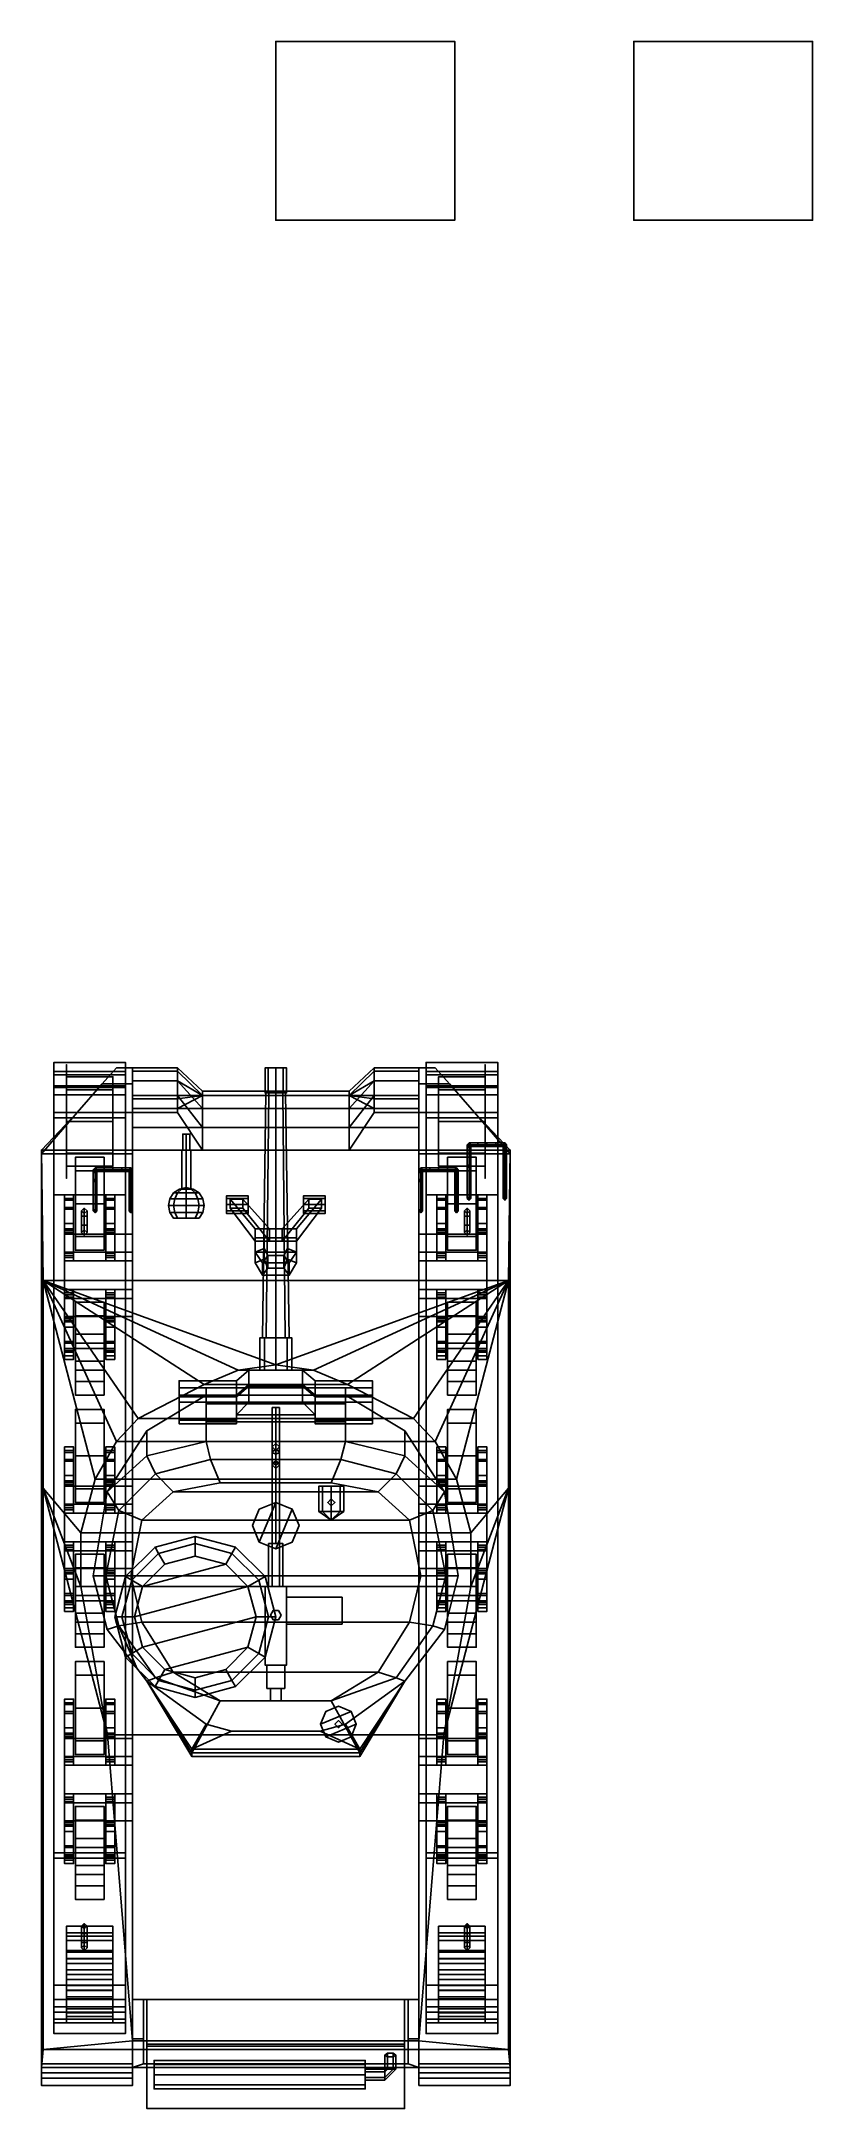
# Model space of a CAD drawing. Header units: millimetres. Extents: x -1.3 to 3, y -3.1 to 8.5.
import ezdxf

# ---------------------------------------------------------------- set-up
doc = ezdxf.new("R2010")
doc.units = ezdxf.units.MM
for name, color, linetype in [('bogie', 5, 'Continuous'), ('gun', 1, 'Continuous'), ('mg', 1, 'Continuous'), ('sleeve', 5, 'Continuous'), ('tracks', 3, 'Continuous'), ('turret', 2, 'Continuous'), ('wheels', 2, 'Continuous')]:
    doc.layers.add(name, color=color, linetype=linetype)

msp = doc.modelspace()

# ---------------------------------------------------------------- linework, layer by layer
for points in [[(1, 8.48, 1), (1, 8.48), (0, 8.48), (0, 8.48, 1)], [(1, 8.48), (1, 7.48), (0, 7.48), (0, 8.48)], [(0, 8.48), (0, 7.48), (0, 7.48, 1), (0, 8.48, 1)], [(0, 8.48, 1), (0, 7.48, 1), (1, 7.48, 1), (1, 8.48, 1)], [(1, 7.48, 1), (1, 7.48), (1, 8.48), (1, 8.48, 1)], [(3, 8.48), (3, 7.48), (2, 7.48), (2, 8.48)], [(2, 8.48), (2, 7.48), (3, 7.48), (3, 8.48)], [(0, 7.48, 1), (0, 7.48), (1, 7.48), (1, 7.48, 1)], [(-0.89, 2.74, 1), (-0.97, 2.65, 1.06), (-0.97, 2.65, 1.09), (-0.89, 2.74, 1.03)], [(-0.8, 2.74, 1), (-0.8, 2.65, 1.06), (-0.97, 2.65, 1.06), (-0.89, 2.74, 1)], [(-0.89, 2.74, 1.03), (-0.97, 2.65, 1.09), (-0.8, 2.65, 1.09), (-0.8, 2.74, 1.03)], [(-0.8, 2.74, 1.03), (-0.8, 2.74, 1), (-0.89, 2.74, 1), (-0.89, 2.74, 1.03)], [(-0.55, 2.721, 0.796), (-0.55, 2.74, 0.7), (-0.8, 2.74, 0.7), (-0.8, 2.721, 0.796)], [(-0.55, 2.74, 0.7), (-0.55, 2.721, 0.604), (-0.8, 2.721, 0.604), (-0.8, 2.74, 0.7)], [(-0.8, 2.667, 0.877), (-0.8, 2.721, 0.796), (-0.8, 2.74, 0.7), (-0.8, 2.721, 0.604)], [(-0.8, 2.65, 1.09), (-0.8, 2.65, 1.06), (-0.8, 2.74, 1), (-0.8, 2.74, 1.03)], [(-0.8, 2.566, 0.935), (-0.8, 2.513, 1.013), (-0.8, 2.65, 1.06), (-0.8, 2.74, 1)], [(-0.8, 2.74, 1), (-0.8, 2.65, 1.06), (-0.8, 2.513, 1.013), (-0.8, 2.566, 0.935)], [(-0.55, 2.667, 0.877), (-0.55, 2.721, 0.796), (-0.8, 2.721, 0.796), (-0.8, 2.667, 0.877)], [(-0.55, 2.721, 0.604), (-0.55, 2.667, 0.523), (-0.8, 2.667, 0.523), (-0.8, 2.721, 0.604)], [(-0.8, 2.586, 0.931), (-0.8, 2.667, 0.877), (-0.8, 2.721, 0.604), (-0.8, 2.667, 0.523)], [(-0.55, 2.586, 0.931), (-0.55, 2.667, 0.877), (-0.8, 2.667, 0.877), (-0.8, 2.586, 0.931)], [(-0.55, 2.667, 0.523), (-0.55, 2.586, 0.469), (-0.8, 2.586, 0.469), (-0.8, 2.667, 0.523)], [(-0.8, 2.566, 0.935), (-0.8, 2.586, 0.931), (-0.8, 2.667, 0.523), (-0.8, 2.586, 0.469)], [(-0.41, 2.61, 0.78), (-0.41, 2.585, 0.654), (-0.55, 2.721, 0.604), (-0.55, 2.74, 0.7)], [(-0.41, 2.585, 0.906), (-0.41, 2.61, 0.78), (-0.55, 2.74, 0.7), (-0.55, 2.721, 0.796)], [(-0.41, 2.585, 0.654), (-0.41, 2.513, 0.547), (-0.55, 2.667, 0.523), (-0.55, 2.721, 0.604)], [(-0.41, 2.585, 0.906), (-0.41, 2.585, 0.906), (-0.55, 2.721, 0.796), (-0.55, 2.667, 0.877)], [(-0.41, 2.513, 0.547), (-0.41, 2.406, 0.475), (-0.55, 2.586, 0.469), (-0.55, 2.667, 0.523)], [(-0.41, 2.585, 0.906), (-0.41, 2.585, 0.906), (-0.55, 2.667, 0.877), (-0.55, 2.586, 0.931)], [(0.55, 2.74, 0.7), (0.55, 2.721, 0.604), (0.41, 2.585, 0.654), (0.41, 2.61, 0.78)], [(0.55, 2.721, 0.796), (0.55, 2.74, 0.7), (0.41, 2.61, 0.78), (0.41, 2.585, 0.906)], [(0.55, 2.721, 0.604), (0.55, 2.667, 0.523), (0.41, 2.513, 0.547), (0.41, 2.585, 0.654)], [(0.55, 2.667, 0.877), (0.55, 2.721, 0.796), (0.41, 2.585, 0.906)], [(0.55, 2.667, 0.523), (0.55, 2.586, 0.469), (0.41, 2.406, 0.475), (0.41, 2.513, 0.547)], [(0.55, 2.586, 0.931), (0.55, 2.667, 0.877), (0.41, 2.585, 0.906)], [(0.8, 2.74, 0.7), (0.8, 2.721, 0.604), (0.55, 2.721, 0.604), (0.55, 2.74, 0.7)], [(0.8, 2.721, 0.796), (0.8, 2.74, 0.7), (0.55, 2.74, 0.7), (0.55, 2.721, 0.796)], [(0.8, 2.667, 0.877), (0.8, 2.721, 0.796), (0.55, 2.721, 0.796), (0.55, 2.667, 0.877)], [(0.8, 2.721, 0.604), (0.8, 2.667, 0.523), (0.55, 2.667, 0.523), (0.55, 2.721, 0.604)], [(0.8, 2.667, 0.523), (0.8, 2.586, 0.469), (0.55, 2.586, 0.469), (0.55, 2.667, 0.523)], [(0.8, 2.586, 0.931), (0.8, 2.667, 0.877), (0.55, 2.667, 0.877), (0.55, 2.586, 0.931)], [(0.8, 2.721, 0.604), (0.8, 2.74, 0.7), (0.8, 2.721, 0.796), (0.8, 2.667, 0.877)], [(0.8, 2.74, 1.03), (0.8, 2.65, 1.09), (0.97, 2.65, 1.09), (0.89, 2.74, 1.03)], [(0.89, 2.74, 1.03), (0.89, 2.74, 1), (0.8, 2.74, 1), (0.8, 2.74, 1.03)], [(0.8, 2.74, 1), (0.8, 2.65, 1.06), (0.8, 2.65, 1.09), (0.8, 2.74, 1.03)], [(0.89, 2.74, 1), (0.97, 2.65, 1.06), (0.8, 2.65, 1.06), (0.8, 2.74, 1)], [(0.8, 2.74, 1), (0.8, 2.65, 1.06), (0.8, 2.513, 1.013), (0.8, 2.566, 0.935)], [(0.8, 2.566, 0.935), (0.8, 2.513, 1.013), (0.8, 2.65, 1.06), (0.8, 2.74, 1)], [(0.8, 2.667, 0.523), (0.8, 2.721, 0.604), (0.8, 2.667, 0.877), (0.8, 2.586, 0.931)], [(0.8, 2.586, 0.469), (0.8, 2.667, 0.523), (0.8, 2.586, 0.931), (0.8, 2.566, 0.935)], [(0.97, 2.65, 1.09), (0.97, 2.65, 1.06), (0.89, 2.74, 1), (0.89, 2.74, 1.03)], [(-0.8, 2.49, 1.14), (-0.8, 2.65, 1.09), (-0.97, 2.65, 1.09), (-1.11, 2.49, 1.14)], [(-1.11, 2.49, 1.12), (-0.97, 2.65, 1.06), (-0.8, 2.65, 1.06), (-0.8, 2.49, 1.12)], [(-0.97, 2.65, 1.09), (-0.97, 2.65, 1.06), (-1.11, 2.49, 1.12), (-1.11, 2.49, 1.14)], [(-0.8, 2.49, 1.12), (-0.8, 2.65, 1.06), (-0.8, 2.65, 1.09), (-0.8, 2.49, 1.14)], [(-0.8, 2.65, 1.06), (-0.8, 2.49, 1.12), (-0.8, 2.406, 1.085), (-0.8, 2.513, 1.013)], [(-0.8, 2.513, 1.013), (-0.8, 2.406, 1.085), (-0.8, 2.49, 1.12), (-0.8, 2.65, 1.06)], [(-0.55, 2.566, 0.935), (-0.55, 2.586, 0.931), (-0.8, 2.586, 0.931), (-0.8, 2.566, 0.935)], [(-0.55, 2.586, 0.469), (-0.55, 2.49, 0.45), (-0.8, 2.49, 0.45), (-0.8, 2.586, 0.469)], [(-0.8, 2.406, 1.085), (-0.8, 2.513, 1.013), (-0.8, 2.586, 0.469), (-0.8, 2.49, 0.45)], [(-0.8, 2.513, 1.013), (-0.8, 2.566, 0.935), (-0.8, 2.586, 0.469)], [(-0.55, 2.513, 1.013), (-0.55, 2.566, 0.935), (-0.8, 2.566, 0.935), (-0.8, 2.513, 1.013)], [(-0.41, 2.406, 0.475), (-0.41, 2.28, 0.45), (-0.55, 2.49, 0.45), (-0.55, 2.586, 0.469)], [(-0.41, 2.585, 0.906), (-0.41, 2.585, 0.906), (-0.55, 2.586, 0.931), (-0.55, 2.566, 0.935)], [(0.55, 2.513, 1.013), (0.41, 2.585, 0.906), (-0.41, 2.585, 0.906), (-0.55, 2.513, 1.013)], [(-0.41, 2.585, 0.906), (-0.41, 2.585, 0.906), (-0.55, 2.566, 0.935), (-0.55, 2.513, 1.013)], [(0.41, 2.585, 0.906), (0.41, 2.61, 0.78), (-0.41, 2.61, 0.78), (-0.41, 2.585, 0.906)], [(0.41, 2.61, 0.78), (0.41, 2.585, 0.654), (-0.41, 2.585, 0.654), (-0.41, 2.61, 0.78)], [(0.41, 2.585, 0.654), (0.41, 2.513, 0.547), (-0.41, 2.513, 0.547), (-0.41, 2.585, 0.654)], [(0.55, 2.586, 0.469), (0.55, 2.49, 0.45), (0.41, 2.28, 0.45), (0.41, 2.406, 0.475)], [(0.55, 2.566, 0.935), (0.55, 2.586, 0.931), (0.41, 2.585, 0.906)], [(0.55, 2.513, 1.013), (0.55, 2.566, 0.935), (0.41, 2.585, 0.906)], [(0.8, 2.586, 0.469), (0.8, 2.49, 0.45), (0.55, 2.49, 0.45), (0.55, 2.586, 0.469)], [(0.8, 2.566, 0.935), (0.8, 2.586, 0.931), (0.55, 2.586, 0.931), (0.55, 2.566, 0.935)], [(0.8, 2.513, 1.013), (0.8, 2.566, 0.935), (0.55, 2.566, 0.935), (0.55, 2.513, 1.013)], [(1.11, 2.49, 1.14), (0.97, 2.65, 1.09), (0.8, 2.65, 1.09), (0.8, 2.49, 1.14)], [(0.8, 2.65, 1.09), (0.8, 2.65, 1.06), (0.8, 2.49, 1.12), (0.8, 2.49, 1.14)], [(0.8, 2.49, 1.12), (0.8, 2.65, 1.06), (0.97, 2.65, 1.06), (1.11, 2.49, 1.12)], [(0.8, 2.513, 1.013), (0.8, 2.406, 1.085), (0.8, 2.49, 1.12), (0.8, 2.65, 1.06)], [(0.8, 2.65, 1.06), (0.8, 2.49, 1.12), (0.8, 2.406, 1.085), (0.8, 2.513, 1.013)], [(0.8, 2.49, 0.45), (0.8, 2.586, 0.469), (0.8, 2.513, 1.013), (0.8, 2.406, 1.085)], [(0.8, 2.586, 0.469), (0.8, 2.586, 0.469), (0.8, 2.566, 0.935), (0.8, 2.513, 1.013)], [(1.11, 2.49, 1.12), (0.97, 2.65, 1.06), (0.97, 2.65, 1.09), (1.11, 2.49, 1.14)], [(-1.11, 2.49, 1.14), (-1.31, 2.26, 1.14), (-0.8, 2.26, 1.14), (-0.8, 2.49, 1.14)], [(-1.11, 2.49, 1.12), (-1.31, 2.28, 1.12), (-1.31, 2.26, 1.14), (-1.11, 2.49, 1.14)], [(-0.8, 2.49, 1.12), (-0.8, 2.28, 1.12), (-1.31, 2.28, 1.12), (-1.11, 2.49, 1.12)], [(0.8, 2.406, 1.085), (0.8, 2.513, 1.013), (-0.8, 2.513, 1.013), (-0.8, 2.406, 1.085)], [(-0.55, 2.49, 0.45), (-0.41, 2.28, 0.45), (-0.8, 2.28, 0.45), (-0.8, 2.49, 0.45)], [(-0.8, 2.28, 1.12), (-0.8, 2.406, 1.085), (-0.8, 2.49, 0.45), (-0.8, 2.28, 0.45)], [(-0.8, 2.26, 1.14), (-0.8, 2.28, 1.12), (-0.8, 2.49, 1.12), (-0.8, 2.49, 1.14)], [(-0.8, 2.406, 1.085), (-0.8, 2.28, 1.12), (-0.8, 2.28, 1.12), (-0.8, 2.49, 1.12)], [(-0.8, 2.49, 1.12), (-0.8, 2.28, 1.12), (-0.8, 2.28, 1.12), (-0.8, 2.406, 1.085)], [(0.41, 2.513, 0.547), (0.41, 2.406, 0.475), (-0.41, 2.406, 0.475), (-0.41, 2.513, 0.547)], [(0.8, 2.49, 0.45), (0.8, 2.28, 0.45), (0.41, 2.28, 0.45), (0.55, 2.49, 0.45)], [(0.8, 2.28, 0.45), (0.8, 2.49, 0.45), (0.8, 2.406, 1.085), (0.8, 2.28, 1.12)], [(0.8, 2.49, 1.12), (0.8, 2.28, 1.12), (0.8, 2.26, 1.14), (0.8, 2.49, 1.14)], [(0.8, 2.49, 1.14), (0.8, 2.26, 1.14), (1.31, 2.26, 1.14), (1.11, 2.49, 1.14)], [(1.11, 2.49, 1.12), (1.31, 2.28, 1.12), (0.8, 2.28, 1.12), (0.8, 2.49, 1.12)], [(0.8, 2.49, 1.12), (0.8, 2.28, 1.12), (0.8, 2.28, 1.12), (0.8, 2.406, 1.085)], [(0.8, 2.406, 1.085), (0.8, 2.28, 1.12), (0.8, 2.28, 1.12), (0.8, 2.49, 1.12)], [(1.31, 2.26, 1.14), (1.31, 2.28, 1.12), (1.11, 2.49, 1.12), (1.11, 2.49, 1.14)], [(0.8, 2.28, 1.12), (0.8, 2.406, 1.085), (-0.8, 2.406, 1.085), (-0.8, 2.28, 1.12)], [(0.41, 2.406, 0.475), (0.41, 2.28, 0.45), (-0.41, 2.28, 0.45), (-0.41, 2.406, 0.475)], [(1.08, 2.2, 1.19), (1.07, 2.19, 1.2), (1.07, 2.31, 1.37), (1.08, 2.32, 1.37)], [(1.08, 2.32, 1.37), (1.07, 2.31, 1.37), (1.13, 2.31, 1.43), (1.13, 2.32, 1.42)], [(1.09, 2.19, 1.2), (1.08, 2.2, 1.19), (1.08, 2.32, 1.37), (1.09, 2.31, 1.37)], [(1.09, 2.31, 1.37), (1.08, 2.32, 1.37), (1.13, 2.32, 1.42), (1.13, 2.31, 1.41)], [(1.13, 2.31, 1.41), (1.13, 2.32, 1.42), (1.18, 2.32, 1.44), (1.18, 2.31, 1.43)], [(1.13, 2.32, 1.42), (1.13, 2.31, 1.43), (1.18, 2.31, 1.45), (1.18, 2.32, 1.44)], [(1.23, 2.32, 1.42), (1.23, 2.31, 1.41), (1.18, 2.31, 1.43), (1.18, 2.32, 1.44)], [(1.23, 2.31, 1.43), (1.23, 2.32, 1.42), (1.18, 2.32, 1.44), (1.18, 2.31, 1.45)], [(1.28, 2.32, 1.37), (1.27, 2.31, 1.37), (1.23, 2.31, 1.41), (1.23, 2.32, 1.42)], [(1.29, 2.31, 1.37), (1.28, 2.32, 1.37), (1.23, 2.32, 1.42), (1.23, 2.31, 1.43)], [(1.28, 2.2, 1.19), (1.27, 2.19, 1.2), (1.27, 2.31, 1.37), (1.28, 2.32, 1.37)], [(1.29, 2.19, 1.2), (1.28, 2.2, 1.19), (1.28, 2.32, 1.37), (1.29, 2.31, 1.37)], [(-1.31, 2.28, 1.12), (-1.31, -2.85, 1.12), (-1.3, -2.75, 1.4), (-1.3, 1.55, 1.79)], [(1.31, 2.28, 1.12), (-1.31, 2.28, 1.12), (-1.3, 1.55, 1.79), (1.3, 1.55, 1.79)], [(-0.8, 2.28, 1.12), (-0.8, -2.85, 1.12), (-1.31, -2.85, 1.12), (-1.31, 2.28, 1.12)], [(-0.8, 2.28, 0.45), (-0.8, -2.47, 0.45), (-0.8, -2.47, 1.12), (-0.8, 2.28, 1.12)], [(0.8, 2.28, 0.45), (0.8, -2.47, 0.45), (-0.8, -2.47, 0.45), (-0.8, 2.28, 0.45)], [(0.8, -2.47, 1.12), (0.8, -2.47, 0.45), (0.8, 2.28, 0.45), (0.8, 2.28, 1.12)], [(1.31, 2.28, 1.12), (1.31, -2.85, 1.12), (0.8, -2.85, 1.12), (0.8, 2.28, 1.12)], [(1.07, 2.19, 1.2), (1.08, 2.18, 1.21), (1.08, 2.3, 1.37), (1.07, 2.31, 1.37)], [(1.07, 2.31, 1.37), (1.08, 2.3, 1.37), (1.13, 2.3, 1.42), (1.13, 2.31, 1.43)], [(1.08, 2.02, 1.35), (1.07, 2.01, 1.36), (1.07, 2.306, 1.36), (1.08, 2.292, 1.35)], [(1.07, 2.01, 1.36), (1.08, 2, 1.37), (1.08, 2.3, 1.37), (1.07, 2.306, 1.36)], [(1.08, 2.18, 1.21), (1.09, 2.19, 1.2), (1.09, 2.31, 1.37), (1.08, 2.3, 1.37)], [(1.08, 2.3, 1.37), (1.09, 2.31, 1.37), (1.13, 2.31, 1.41), (1.13, 2.3, 1.42)], [(1.09, 2.01, 1.36), (1.08, 2.02, 1.35), (1.08, 2.292, 1.35), (1.09, 2.306, 1.36)], [(1.08, 2, 1.37), (1.09, 2.01, 1.36), (1.09, 2.306, 1.36), (1.08, 2.3, 1.37)], [(1.13, 2.3, 1.42), (1.13, 2.31, 1.41), (1.18, 2.31, 1.43), (1.18, 2.3, 1.44)], [(1.13, 2.31, 1.43), (1.13, 2.3, 1.42), (1.18, 2.3, 1.44), (1.18, 2.31, 1.45)], [(1.23, 2.31, 1.41), (1.23, 2.3, 1.42), (1.18, 2.3, 1.44), (1.18, 2.31, 1.43)], [(1.23, 2.3, 1.42), (1.23, 2.31, 1.43), (1.18, 2.31, 1.45), (1.18, 2.3, 1.44)], [(1.27, 2.31, 1.37), (1.28, 2.3, 1.37), (1.23, 2.3, 1.42), (1.23, 2.31, 1.41)], [(1.28, 2.3, 1.37), (1.29, 2.31, 1.37), (1.23, 2.31, 1.43), (1.23, 2.3, 1.42)], [(1.27, 2.19, 1.2), (1.28, 2.18, 1.21), (1.28, 2.3, 1.37), (1.27, 2.31, 1.37)], [(1.27, 2.01, 1.36), (1.28, 2, 1.37), (1.28, 2.3, 1.37), (1.27, 2.306, 1.36)], [(1.28, 2.02, 1.35), (1.27, 2.01, 1.36), (1.27, 2.306, 1.36), (1.28, 2.292, 1.35)], [(1.28, 2.18, 1.21), (1.29, 2.19, 1.2), (1.29, 2.31, 1.37), (1.28, 2.3, 1.37)], [(1.28, 2, 1.37), (1.29, 2.01, 1.36), (1.29, 2.306, 1.36), (1.28, 2.3, 1.37)], [(1.29, 2.01, 1.36), (1.28, 2.02, 1.35), (1.28, 2.292, 1.35), (1.29, 2.306, 1.36)], [(1.3, -2.75, 1.4), (1.31, -2.85, 1.12), (1.31, 2.28, 1.12), (1.3, 1.55, 1.79)], [(-1.01, 2.12, 1.26), (-1.02, 2.11, 1.27), (-1.02, 2.17, 1.44), (-1.01, 2.18, 1.44)], [(-1.01, 2.18, 1.44), (-1.02, 2.17, 1.44), (-0.96, 2.17, 1.56), (-0.96, 2.18, 1.55)], [(-1.02, 2.11, 1.27), (-1.01, 2.1, 1.28), (-1.01, 2.16, 1.44), (-1.02, 2.17, 1.44)], [(-1.02, 2.17, 1.44), (-1.01, 2.16, 1.44), (-0.96, 2.16, 1.55), (-0.96, 2.17, 1.56)], [(-1.01, 1.95, 1.42), (-1.02, 1.94, 1.43), (-1.02, 2.166, 1.43), (-1.01, 2.152, 1.42)], [(-1.02, 1.94, 1.43), (-1.01, 1.93, 1.44), (-1.01, 2.16, 1.44), (-1.02, 2.166, 1.43)], [(-1, 2.11, 1.27), (-1.01, 2.12, 1.26), (-1.01, 2.18, 1.44), (-1, 2.17, 1.44)], [(-1, 2.17, 1.44), (-1.01, 2.18, 1.44), (-0.96, 2.18, 1.55), (-0.96, 2.17, 1.54)], [(-1.01, 2.1, 1.28), (-1, 2.11, 1.27), (-1, 2.17, 1.44), (-1.01, 2.16, 1.44)], [(-1.01, 2.16, 1.44), (-1, 2.17, 1.44), (-0.96, 2.17, 1.54), (-0.96, 2.16, 1.55)], [(-1, 1.94, 1.43), (-1.01, 1.95, 1.42), (-1.01, 2.152, 1.42), (-1, 2.166, 1.43)], [(-1.01, 1.93, 1.44), (-1, 1.94, 1.43), (-1, 2.166, 1.43), (-1.01, 2.16, 1.44)], [(-0.96, 2.17, 1.54), (-0.96, 2.18, 1.55), (-0.91, 2.18, 1.57), (-0.91, 2.17, 1.56)], [(-0.96, 2.18, 1.55), (-0.96, 2.17, 1.56), (-0.91, 2.17, 1.58), (-0.91, 2.18, 1.57)], [(-0.96, 2.16, 1.55), (-0.96, 2.17, 1.54), (-0.91, 2.17, 1.56), (-0.91, 2.16, 1.57)], [(-0.96, 2.17, 1.56), (-0.96, 2.16, 1.55), (-0.91, 2.16, 1.57), (-0.91, 2.17, 1.58)], [(-0.86, 2.18, 1.55), (-0.86, 2.17, 1.54), (-0.91, 2.17, 1.56), (-0.91, 2.18, 1.57)], [(-0.86, 2.17, 1.56), (-0.86, 2.18, 1.55), (-0.91, 2.18, 1.57), (-0.91, 2.17, 1.58)], [(-0.86, 2.17, 1.54), (-0.86, 2.16, 1.55), (-0.91, 2.16, 1.57), (-0.91, 2.17, 1.56)], [(-0.86, 2.16, 1.55), (-0.86, 2.17, 1.56), (-0.91, 2.17, 1.58), (-0.91, 2.16, 1.57)], [(-0.81, 2.18, 1.44), (-0.82, 2.17, 1.44), (-0.86, 2.17, 1.54), (-0.86, 2.18, 1.55)], [(-0.8, 2.17, 1.44), (-0.81, 2.18, 1.44), (-0.86, 2.18, 1.55), (-0.86, 2.17, 1.56)], [(-0.82, 2.17, 1.44), (-0.81, 2.16, 1.44), (-0.86, 2.16, 1.55), (-0.86, 2.17, 1.54)], [(-0.81, 2.16, 1.44), (-0.8, 2.17, 1.44), (-0.86, 2.17, 1.56), (-0.86, 2.16, 1.55)], [(-0.81, 2.12, 1.26), (-0.82, 2.11, 1.27), (-0.82, 2.17, 1.44), (-0.81, 2.18, 1.44)], [(-0.82, 2.11, 1.27), (-0.81, 2.1, 1.28), (-0.81, 2.16, 1.44), (-0.82, 2.17, 1.44)], [(-0.81, 1.95, 1.42), (-0.82, 1.94, 1.43), (-0.82, 2.166, 1.43), (-0.81, 2.152, 1.42)], [(-0.82, 1.94, 1.43), (-0.81, 1.93, 1.44), (-0.81, 2.16, 1.44), (-0.82, 2.166, 1.43)], [(-0.8, 2.11, 1.27), (-0.81, 2.12, 1.26), (-0.81, 2.18, 1.44), (-0.8, 2.17, 1.44)], [(-0.81, 2.1, 1.28), (-0.8, 2.11, 1.27), (-0.8, 2.17, 1.44), (-0.81, 2.16, 1.44)], [(-0.8, 1.94, 1.43), (-0.81, 1.95, 1.42), (-0.81, 2.152, 1.42), (-0.8, 2.166, 1.43)], [(-0.81, 1.93, 1.44), (-0.8, 1.94, 1.43), (-0.8, 2.166, 1.43), (-0.81, 2.16, 1.44)], [(0.81, 2.12, 1.26), (0.8, 2.11, 1.27), (0.8, 2.17, 1.44), (0.81, 2.18, 1.44)], [(0.81, 2.18, 1.44), (0.8, 2.17, 1.44), (0.86, 2.17, 1.56), (0.86, 2.18, 1.55)], [(0.8, 2.11, 1.27), (0.81, 2.1, 1.28), (0.81, 2.16, 1.44), (0.8, 2.17, 1.44)], [(0.8, 2.17, 1.44), (0.81, 2.16, 1.44), (0.86, 2.16, 1.55), (0.86, 2.17, 1.56)], [(0.8, 1.94, 1.43), (0.81, 1.93, 1.44), (0.81, 2.16, 1.44), (0.8, 2.166, 1.43)], [(0.81, 1.95, 1.42), (0.8, 1.94, 1.43), (0.8, 2.166, 1.43), (0.81, 2.152, 1.42)], [(0.82, 2.11, 1.27), (0.81, 2.12, 1.26), (0.81, 2.18, 1.44), (0.82, 2.17, 1.44)], [(0.82, 2.17, 1.44), (0.81, 2.18, 1.44), (0.86, 2.18, 1.55), (0.86, 2.17, 1.54)], [(0.81, 2.1, 1.28), (0.82, 2.11, 1.27), (0.82, 2.17, 1.44), (0.81, 2.16, 1.44)], [(0.81, 2.16, 1.44), (0.82, 2.17, 1.44), (0.86, 2.17, 1.54), (0.86, 2.16, 1.55)], [(0.81, 1.93, 1.44), (0.82, 1.94, 1.43), (0.82, 2.166, 1.43), (0.81, 2.16, 1.44)], [(0.82, 1.94, 1.43), (0.81, 1.95, 1.42), (0.81, 2.152, 1.42), (0.82, 2.166, 1.43)], [(0.86, 2.18, 1.55), (0.86, 2.17, 1.56), (0.91, 2.17, 1.58), (0.91, 2.18, 1.57)], [(0.86, 2.17, 1.54), (0.86, 2.18, 1.55), (0.91, 2.18, 1.57), (0.91, 2.17, 1.56)], [(0.86, 2.17, 1.56), (0.86, 2.16, 1.55), (0.91, 2.16, 1.57), (0.91, 2.17, 1.58)], [(0.86, 2.16, 1.55), (0.86, 2.17, 1.54), (0.91, 2.17, 1.56), (0.91, 2.16, 1.57)], [(0.96, 2.17, 1.56), (0.96, 2.18, 1.55), (0.91, 2.18, 1.57), (0.91, 2.17, 1.58)], [(0.96, 2.18, 1.55), (0.96, 2.17, 1.54), (0.91, 2.17, 1.56), (0.91, 2.18, 1.57)], [(0.96, 2.16, 1.55), (0.96, 2.17, 1.56), (0.91, 2.17, 1.58), (0.91, 2.16, 1.57)], [(0.96, 2.17, 1.54), (0.96, 2.16, 1.55), (0.91, 2.16, 1.57), (0.91, 2.17, 1.56)], [(1.02, 2.17, 1.44), (1.01, 2.18, 1.44), (0.96, 2.18, 1.55), (0.96, 2.17, 1.56)], [(1.01, 2.18, 1.44), (1, 2.17, 1.44), (0.96, 2.17, 1.54), (0.96, 2.18, 1.55)], [(1.01, 2.16, 1.44), (1.02, 2.17, 1.44), (0.96, 2.17, 1.56), (0.96, 2.16, 1.55)], [(1, 2.17, 1.44), (1.01, 2.16, 1.44), (0.96, 2.16, 1.55), (0.96, 2.17, 1.54)], [(1.01, 2.12, 1.26), (1, 2.11, 1.27), (1, 2.17, 1.44), (1.01, 2.18, 1.44)], [(1, 2.11, 1.27), (1.01, 2.1, 1.28), (1.01, 2.16, 1.44), (1, 2.17, 1.44)], [(1.01, 1.95, 1.42), (1, 1.94, 1.43), (1, 2.166, 1.43), (1.01, 2.152, 1.42)], [(1, 1.94, 1.43), (1.01, 1.93, 1.44), (1.01, 2.16, 1.44), (1, 2.166, 1.43)], [(1.02, 2.11, 1.27), (1.01, 2.12, 1.26), (1.01, 2.18, 1.44), (1.02, 2.17, 1.44)], [(1.01, 2.1, 1.28), (1.02, 2.11, 1.27), (1.02, 2.17, 1.44), (1.01, 2.16, 1.44)], [(1.02, 1.94, 1.43), (1.01, 1.95, 1.42), (1.01, 2.152, 1.42), (1.02, 2.166, 1.43)], [(1.01, 1.93, 1.44), (1.02, 1.94, 1.43), (1.02, 2.166, 1.43), (1.01, 2.16, 1.44)], [(-0.275, 2.01, 1.365), (-0.275, 1.925, 1.4), (-0.275, 1.94, 1.435), (-0.275, 2.025, 1.4)], [(-0.275, 2.01, 1.365), (-0.275, 2.025, 1.4), (-0.155, 2.025, 1.4), (-0.155, 2.01, 1.365)], [(-0.275, 2.025, 1.4), (-0.275, 1.94, 1.435), (-0.275, 1.975, 1.45), (-0.275, 2.01, 1.435)], [(-0.275, 2.025, 1.4), (-0.275, 2.01, 1.435), (-0.155, 2.01, 1.435), (-0.155, 2.025, 1.4)], [(-0.275, 2.01, 1.435), (-0.275, 1.975, 1.45), (-0.155, 1.975, 1.45), (-0.155, 2.01, 1.435)], [(-0.275, 1.975, 1.45), (-0.275, 1.94, 1.435), (-0.155, 1.94, 1.435), (-0.155, 1.975, 1.45)], [(-0.035, 1.84, 1.61), (-0.185, 2.005, 1.44), (-0.255, 2.005, 1.44), (-0.115, 1.84, 1.61)], [(-0.115, 1.84, 1.61), (-0.255, 2.005, 1.44), (-0.255, 1.955, 1.44), (-0.115, 1.77, 1.61)], [(-0.035, 1.77, 1.61), (-0.185, 1.955, 1.44), (-0.185, 2.005, 1.44), (-0.035, 1.84, 1.61)], [(-0.155, 2.025, 1.4), (-0.155, 1.94, 1.435), (-0.155, 1.925, 1.4), (-0.155, 2.01, 1.365)], [(-0.155, 2.01, 1.435), (-0.155, 1.975, 1.45), (-0.155, 1.94, 1.435), (-0.155, 2.025, 1.4)], [(0.035, 1.84, 1.61), (0.185, 2.005, 1.44), (0.185, 1.955, 1.44), (0.035, 1.77, 1.61)], [(0.255, 2.005, 1.44), (0.185, 2.005, 1.44), (0.035, 1.84, 1.61), (0.115, 1.84, 1.61)], [(0.115, 1.77, 1.61), (0.255, 1.955, 1.44), (0.255, 2.005, 1.44), (0.115, 1.84, 1.61)], [(0.155, 2.025, 1.4), (0.155, 2.01, 1.435), (0.275, 2.01, 1.435), (0.275, 2.025, 1.4)], [(0.155, 2.01, 1.365), (0.155, 2.025, 1.4), (0.275, 2.025, 1.4), (0.275, 2.01, 1.365)], [(0.155, 2.025, 1.4), (0.155, 1.94, 1.435), (0.155, 1.975, 1.45), (0.155, 2.01, 1.435)], [(0.155, 2.01, 1.365), (0.155, 1.925, 1.4), (0.155, 1.94, 1.435), (0.155, 2.025, 1.4)], [(0.155, 2.01, 1.435), (0.155, 1.975, 1.45), (0.275, 1.975, 1.45), (0.275, 2.01, 1.435)], [(0.155, 1.975, 1.45), (0.155, 1.94, 1.435), (0.275, 1.94, 1.435), (0.275, 1.975, 1.45)], [(0.275, 2.01, 1.435), (0.275, 1.975, 1.45), (0.275, 1.94, 1.435), (0.275, 2.025, 1.4)], [(0.275, 2.025, 1.4), (0.275, 1.94, 1.435), (0.275, 1.925, 1.4), (0.275, 2.01, 1.365)], [(-1.085, 1.91, 1.62), (-1.07, 1.91, 1.635), (-1.07, 1.955, 1.58), (-1.085, 1.94, 1.58)], [(-1.07, 1.955, 1.41), (-1.085, 1.94, 1.43), (-1.085, 1.94, 1.58), (-1.07, 1.955, 1.58)], [(-1.07, 1.91, 1.605), (-1.085, 1.91, 1.62), (-1.085, 1.94, 1.58), (-1.07, 1.925, 1.58)], [(-1.085, 1.94, 1.43), (-1.07, 1.925, 1.44), (-1.07, 1.925, 1.58), (-1.085, 1.94, 1.58)], [(-1.07, 1.86, 1.605), (-1.085, 1.86, 1.62), (-1.085, 1.91, 1.62), (-1.07, 1.91, 1.605)], [(-1.085, 1.86, 1.62), (-1.07, 1.86, 1.635), (-1.07, 1.91, 1.635), (-1.085, 1.91, 1.62)], [(-1.085, 1.86, 1.62), (-1.07, 1.86, 1.605), (-1.07, 1.835, 1.58), (-1.085, 1.82, 1.58)], [(-1.07, 1.86, 1.635), (-1.085, 1.86, 1.62), (-1.085, 1.82, 1.58), (-1.07, 1.805, 1.58)], [(-1.07, 1.91, 1.635), (-1.055, 1.91, 1.62), (-1.055, 1.94, 1.58), (-1.07, 1.955, 1.58)], [(-1.055, 1.94, 1.43), (-1.07, 1.955, 1.41), (-1.07, 1.955, 1.58), (-1.055, 1.94, 1.58)], [(-1.055, 1.91, 1.62), (-1.07, 1.91, 1.605), (-1.07, 1.925, 1.58), (-1.055, 1.94, 1.58)], [(-1.07, 1.925, 1.44), (-1.055, 1.94, 1.43), (-1.055, 1.94, 1.58), (-1.07, 1.925, 1.58)], [(-1.055, 1.86, 1.62), (-1.07, 1.86, 1.605), (-1.07, 1.91, 1.605), (-1.055, 1.91, 1.62)], [(-1.07, 1.86, 1.635), (-1.055, 1.86, 1.62), (-1.055, 1.91, 1.62), (-1.07, 1.91, 1.635)], [(-1.07, 1.86, 1.605), (-1.055, 1.86, 1.62), (-1.055, 1.82, 1.58), (-1.07, 1.835, 1.58)], [(-1.055, 1.86, 1.62), (-1.07, 1.86, 1.635), (-1.07, 1.805, 1.58), (-1.055, 1.82, 1.58)], [(-0.275, 1.94, 1.435), (-0.275, 1.925, 1.4), (-0.155, 1.925, 1.4), (-0.155, 1.94, 1.435)], [(-0.255, 1.955, 1.44), (-0.185, 1.955, 1.44), (-0.035, 1.77, 1.61), (-0.115, 1.77, 1.61)], [(0.035, 1.77, 1.61), (0.185, 1.955, 1.44), (0.255, 1.955, 1.44), (0.115, 1.77, 1.61)], [(0.155, 1.94, 1.435), (0.155, 1.925, 1.4), (0.275, 1.925, 1.4), (0.275, 1.94, 1.435)], [(1.055, 1.91, 1.62), (1.07, 1.91, 1.635), (1.07, 1.955, 1.58), (1.055, 1.94, 1.58)], [(1.07, 1.955, 1.41), (1.055, 1.94, 1.43), (1.055, 1.94, 1.58), (1.07, 1.955, 1.58)], [(1.07, 1.91, 1.605), (1.055, 1.91, 1.62), (1.055, 1.94, 1.58), (1.07, 1.925, 1.58)], [(1.055, 1.94, 1.43), (1.07, 1.925, 1.44), (1.07, 1.925, 1.58), (1.055, 1.94, 1.58)], [(1.055, 1.86, 1.62), (1.07, 1.86, 1.635), (1.07, 1.91, 1.635), (1.055, 1.91, 1.62)], [(1.07, 1.86, 1.605), (1.055, 1.86, 1.62), (1.055, 1.91, 1.62), (1.07, 1.91, 1.605)], [(1.07, 1.86, 1.635), (1.055, 1.86, 1.62), (1.055, 1.82, 1.58), (1.07, 1.805, 1.58)], [(1.055, 1.86, 1.62), (1.07, 1.86, 1.605), (1.07, 1.835, 1.58), (1.055, 1.82, 1.58)], [(1.07, 1.91, 1.635), (1.085, 1.91, 1.62), (1.085, 1.94, 1.58), (1.07, 1.955, 1.58)], [(1.085, 1.94, 1.43), (1.07, 1.955, 1.41), (1.07, 1.955, 1.58), (1.085, 1.94, 1.58)], [(1.085, 1.91, 1.62), (1.07, 1.91, 1.605), (1.07, 1.925, 1.58), (1.085, 1.94, 1.58)], [(1.07, 1.925, 1.44), (1.085, 1.94, 1.43), (1.085, 1.94, 1.58), (1.07, 1.925, 1.58)], [(1.07, 1.86, 1.635), (1.085, 1.86, 1.62), (1.085, 1.91, 1.62), (1.07, 1.91, 1.635)], [(1.085, 1.86, 1.62), (1.07, 1.86, 1.605), (1.07, 1.91, 1.605), (1.085, 1.91, 1.62)], [(1.085, 1.86, 1.62), (1.07, 1.86, 1.635), (1.07, 1.805, 1.58), (1.085, 1.82, 1.58)], [(1.07, 1.86, 1.605), (1.085, 1.86, 1.62), (1.085, 1.82, 1.58), (1.07, 1.835, 1.58)], [(-1.07, 1.835, 1.52), (-1.085, 1.82, 1.54), (-1.085, 1.82, 1.58), (-1.07, 1.835, 1.58)], [(-1.085, 1.82, 1.54), (-1.07, 1.805, 1.55), (-1.07, 1.805, 1.58), (-1.085, 1.82, 1.58)], [(-1.055, 1.82, 1.54), (-1.07, 1.835, 1.52), (-1.07, 1.835, 1.58), (-1.055, 1.82, 1.58)], [(-1.07, 1.805, 1.55), (-1.055, 1.82, 1.54), (-1.055, 1.82, 1.58), (-1.07, 1.805, 1.58)], [(0.115, 1.79, 1.66), (0.115, 1.84, 1.61), (-0.115, 1.84, 1.61), (-0.115, 1.79, 1.66)], [(-0.115, 1.79, 1.66), (-0.115, 1.84, 1.61), (-0.115, 1.77, 1.61), (-0.115, 1.71, 1.66)], [(-0.065, 1.73, 1.71), (-0.065, 1.79, 1.66), (-0.115, 1.79, 1.66), (-0.115, 1.71, 1.72)], [(-0.115, 1.71, 1.72), (-0.115, 1.79, 1.66), (-0.115, 1.71, 1.66), (-0.115, 1.65, 1.72)], [(-0.115, 1.77, 1.61), (0.115, 1.77, 1.61), (0.115, 1.71, 1.66), (-0.115, 1.71, 1.66)], [(-0.065, 1.67, 1.71), (-0.065, 1.71, 1.66), (-0.065, 1.79, 1.66), (-0.065, 1.73, 1.71)], [(-0.065, 1.71, 1.66), (0.065, 1.71, 1.66), (0.065, 1.79, 1.66), (-0.065, 1.79, 1.66)], [(-0.035, 1.84, 1.61), (0.035, 1.84, 1.61), (0.035, 1.77, 1.61), (-0.035, 1.77, 1.61)], [(0.115, 1.71, 1.72), (0.115, 1.79, 1.66), (0.065, 1.79, 1.66), (0.065, 1.73, 1.71)], [(0.065, 1.73, 1.71), (0.065, 1.79, 1.66), (0.065, 1.71, 1.66), (0.065, 1.67, 1.71)], [(0.115, 1.71, 1.66), (0.115, 1.77, 1.61), (0.115, 1.84, 1.61), (0.115, 1.79, 1.66)], [(0.115, 1.65, 1.72), (0.115, 1.71, 1.66), (0.115, 1.79, 1.66), (0.115, 1.71, 1.72)], [(1.07, 1.835, 1.52), (1.055, 1.82, 1.54), (1.055, 1.82, 1.58), (1.07, 1.835, 1.58)], [(1.055, 1.82, 1.54), (1.07, 1.805, 1.55), (1.07, 1.805, 1.58), (1.055, 1.82, 1.58)], [(1.085, 1.82, 1.54), (1.07, 1.835, 1.52), (1.07, 1.835, 1.58), (1.085, 1.82, 1.58)], [(1.07, 1.805, 1.55), (1.085, 1.82, 1.54), (1.085, 1.82, 1.58), (1.07, 1.805, 1.58)], [(-0.045, 1.69, 1.74), (-0.065, 1.73, 1.71), (-0.115, 1.71, 1.72), (-0.075, 1.65, 1.78)], [(-0.115, 1.71, 1.66), (-0.065, 1.71, 1.66), (-0.065, 1.67, 1.71), (-0.115, 1.65, 1.72)], [(-0.075, 1.65, 1.78), (-0.115, 1.71, 1.72), (-0.115, 1.65, 1.72), (-0.075, 1.58, 1.78)], [(-0.115, 1.65, 1.72), (-0.065, 1.67, 1.71), (-0.045, 1.62, 1.74), (-0.075, 1.58, 1.78)], [(0.075, 1.65, 1.78), (0.045, 1.69, 1.74), (-0.045, 1.69, 1.74), (-0.075, 1.65, 1.78)], [(-0.075, 1.58, 1.78), (0.075, 1.58, 1.78), (0.075, 1.65, 1.78), (-0.075, 1.65, 1.78)], [(-0.045, 1.62, 1.74), (0.045, 1.62, 1.74), (0.075, 1.58, 1.78), (-0.075, 1.58, 1.78)], [(-0.045, 1.62, 1.74), (-0.065, 1.67, 1.71), (-0.065, 1.73, 1.71), (-0.045, 1.69, 1.74)], [(-0.045, 1.69, 1.74), (0.045, 1.69, 1.74), (0.045, 1.62, 1.74), (-0.045, 1.62, 1.74)], [(0.115, 1.71, 1.72), (0.065, 1.73, 1.71), (0.045, 1.69, 1.74), (0.075, 1.65, 1.78)], [(0.045, 1.69, 1.74), (0.065, 1.73, 1.71), (0.065, 1.67, 1.71), (0.045, 1.62, 1.74)], [(0.045, 1.62, 1.74), (0.065, 1.67, 1.71), (0.115, 1.65, 1.72), (0.075, 1.58, 1.78)], [(0.065, 1.71, 1.66), (0.115, 1.71, 1.66), (0.115, 1.65, 1.72), (0.065, 1.67, 1.71)], [(0.075, 1.58, 1.78), (0.115, 1.65, 1.72), (0.115, 1.71, 1.72), (0.075, 1.65, 1.78)], [(-1.3, 1.55, 1.79), (-1.3, -2.75, 1.4), (-1.3, -2.75, 1.4), (-1.3, 0.39, 1.79)], [(0, 1.08, 1.79), (0, 1.08, 1.79), (1.3, 1.55, 1.79), (-1.3, 1.55, 1.79)], [(-1.3, 1.55, 1.79), (-1.3, 0.39, 1.79), (-1.09, 0.14, 1.79), (-1.01, 0.44, 1.79)], [(-1.3, 1.55, 1.79), (-1.3, 1.55, 1.79), (-1.01, 0.44, 1.79), (-0.89, 0.65, 1.79)], [(-1.3, 1.55, 1.79), (-1.3, 1.55, 1.79), (-0.89, 0.65, 1.79), (-0.77, 0.78, 1.79)], [(-1.3, 1.55, 1.79), (-1.3, 1.55, 1.79), (-0.77, 0.78, 1.79), (-0.4, 0.97, 1.79)], [(-1.3, 1.55, 1.79), (-1.3, 1.55, 1.79), (-0.4, 0.97, 1.79), (-0.21, 1.05, 1.79)], [(-1.3, 1.55, 1.79), (-1.3, 1.55, 1.79), (-0.21, 1.05, 1.79), (0, 1.08, 1.79)], [(0, 1.08, 1.79), (0.21, 1.05, 1.79), (1.3, 1.55, 1.79)], [(0.21, 1.05, 1.79), (0.4, 0.97, 1.79), (1.3, 1.55, 1.79)], [(0.4, 0.97, 1.79), (0.77, 0.78, 1.79), (1.3, 1.55, 1.79)], [(0.77, 0.78, 1.79), (0.89, 0.65, 1.79), (1.3, 1.55, 1.79)], [(0.89, 0.65, 1.79), (1.01, 0.44, 1.79), (1.3, 1.55, 1.79)], [(1.01, 0.44, 1.79), (1.09, 0.14, 1.79), (1.3, 0.39, 1.79), (1.3, 1.55, 1.79)], [(1.3, -2.75, 1.4), (1.3, -2.75, 1.4), (1.3, 1.55, 1.79), (1.3, 0.39, 1.79)], [(-0.21, 1.05, 1.79), (-0.4, 0.97, 1.79), (-0.4, 0.97, 1.86), (-0.21, 1.05, 1.86)], [(-0.21, 1.05, 1.86), (-0.4, 0.97, 1.86), (0.4, 0.97, 1.86), (0.21, 1.05, 1.86)], [(0, 1.08, 1.79), (-0.21, 1.05, 1.79), (-0.21, 1.05, 1.86), (0, 1.08, 1.86)], [(0, 1.08, 1.86), (-0.21, 1.05, 1.86), (0.21, 1.05, 1.86), (0, 1.08, 1.86)], [(0, 1.08, 1.86), (0.21, 1.05, 1.86), (0.21, 1.05, 1.79), (0, 1.08, 1.79)], [(0.21, 1.05, 1.86), (0.4, 0.97, 1.86), (0.4, 0.97, 1.79), (0.21, 1.05, 1.79)], [(-0.4, 0.97, 1.79), (-0.77, 0.78, 1.79), (-0.77, 0.78, 1.86), (-0.4, 0.97, 1.86)], [(-0.4, 0.97, 1.86), (-0.77, 0.78, 1.86), (0.77, 0.78, 1.86), (0.4, 0.97, 1.86)], [(0.4, 0.97, 1.86), (0.77, 0.78, 1.86), (0.77, 0.78, 1.79), (0.4, 0.97, 1.79)], [(-0.77, 0.78, 1.79), (-0.89, 0.65, 1.79), (-0.89, 0.65, 1.86), (-0.77, 0.78, 1.86)], [(-0.77, 0.78, 1.86), (-0.89, 0.65, 1.86), (0.89, 0.65, 1.86), (0.77, 0.78, 1.86)], [(0.77, 0.78, 1.86), (0.89, 0.65, 1.86), (0.89, 0.65, 1.79), (0.77, 0.78, 1.79)], [(-0.89, 0.65, 1.79), (-1.01, 0.44, 1.79), (-1.01, 0.44, 1.86), (-0.89, 0.65, 1.86)], [(-0.89, 0.65, 1.86), (-1.01, 0.44, 1.86), (1.01, 0.44, 1.86), (0.89, 0.65, 1.86)], [(0.89, 0.65, 1.86), (1.01, 0.44, 1.86), (1.01, 0.44, 1.79), (0.89, 0.65, 1.79)], [(-1.3, 0.39, 1.79), (-1.3, -2.75, 1.4), (-0.8, -2.7, 1.56), (-0.94, -0.99, 1.74)], [(-1.3, 0.39, 1.79), (-1.3, 0.39, 1.79), (-0.94, -0.99, 1.74), (-1.09, -0.16, 1.79)], [(-1.3, 0.39, 1.79), (-1.3, 0.39, 1.79), (-1.09, -0.16, 1.79), (-1.09, 0.14, 1.79)], [(-1.01, 0.44, 1.79), (-1.09, 0.14, 1.79), (-1.09, 0.14, 1.86), (-1.01, 0.44, 1.86)], [(-1.01, 0.44, 1.86), (-1.09, 0.14, 1.86), (1.09, 0.14, 1.86), (1.01, 0.44, 1.86)], [(0.94, -0.99, 1.74), (0.8, -2.7, 1.56), (1.3, -2.75, 1.4), (1.3, 0.39, 1.79)], [(1.09, -0.16, 1.79), (0.94, -0.99, 1.74), (1.3, 0.39, 1.79)], [(1.01, 0.44, 1.86), (1.09, 0.14, 1.86), (1.09, 0.14, 1.79), (1.01, 0.44, 1.79)], [(1.09, 0.14, 1.79), (1.09, -0.16, 1.79), (1.3, 0.39, 1.79)], [(-1.09, 0.14, 1.79), (-1.09, -0.16, 1.79), (-1.09, -0.16, 1.86), (-1.09, 0.14, 1.86)], [(-1.09, 0.14, 1.86), (-1.09, -0.16, 1.86), (1.09, -0.16, 1.86), (1.09, 0.14, 1.86)], [(1.09, 0.14, 1.86), (1.09, -0.16, 1.86), (1.09, -0.16, 1.79), (1.09, 0.14, 1.79)], [(-1.09, -0.16, 1.79), (-0.94, -0.99, 1.74), (-0.94, -0.99, 1.86), (-1.09, -0.16, 1.86)], [(-1.09, -0.16, 1.86), (-0.94, -0.99, 1.86), (0.94, -0.99, 1.86), (1.09, -0.16, 1.86)], [(1.09, -0.16, 1.86), (0.94, -0.99, 1.86), (0.94, -0.99, 1.74), (1.09, -0.16, 1.79)], [(-0.94, -0.99, 1.86), (-0.8, -0.99, 1.79), (0.8, -0.99, 1.79), (0.94, -0.99, 1.86)], [(-0.94, -0.99, 1.74), (-0.8, -2.7, 1.56), (-0.8, -2.7, 1.56), (-0.8, -0.99, 1.79)], [(-0.94, -0.99, 1.74), (-0.8, -0.99, 1.79), (-0.8, -0.99, 1.79), (-0.94, -0.99, 1.86)], [(-0.8, -0.99, 1.79), (-0.8, -2.7, 1.56), (0.8, -2.7, 1.56), (0.8, -0.99, 1.79)], [(0.8, -0.99, 1.79), (0.8, -2.7, 1.56), (0.8, -2.7, 1.56), (0.94, -0.99, 1.74)], [(0.94, -0.99, 1.86), (0.8, -0.99, 1.79), (0.8, -0.99, 1.79), (0.94, -0.99, 1.74)], [(-1.07, -2.045, 1.54), (-1.085, -2.06, 1.54), (-1.085, -2.06, 1.63), (-1.07, -2.045, 1.63)], [(-1.085, -2.1, 1.67), (-1.07, -2.1, 1.685), (-1.07, -2.045, 1.63), (-1.085, -2.06, 1.63)], [(-1.085, -2.06, 1.54), (-1.07, -2.075, 1.54), (-1.07, -2.075, 1.63), (-1.085, -2.06, 1.63)], [(-1.07, -2.1, 1.655), (-1.085, -2.1, 1.67), (-1.085, -2.06, 1.63), (-1.07, -2.075, 1.63)], [(-1.055, -2.06, 1.54), (-1.07, -2.045, 1.54), (-1.07, -2.045, 1.63), (-1.055, -2.06, 1.63)], [(-1.07, -2.1, 1.685), (-1.055, -2.1, 1.67), (-1.055, -2.06, 1.63), (-1.07, -2.045, 1.63)], [(-1.07, -2.075, 1.54), (-1.055, -2.06, 1.54), (-1.055, -2.06, 1.63), (-1.07, -2.075, 1.63)], [(-1.055, -2.1, 1.67), (-1.07, -2.1, 1.655), (-1.07, -2.075, 1.63), (-1.055, -2.06, 1.63)], [(1.055, -2.1, 1.67), (1.07, -2.1, 1.685), (1.07, -2.045, 1.63), (1.055, -2.06, 1.63)], [(1.07, -2.045, 1.54), (1.055, -2.06, 1.54), (1.055, -2.06, 1.63), (1.07, -2.045, 1.63)], [(1.07, -2.1, 1.655), (1.055, -2.1, 1.67), (1.055, -2.06, 1.63), (1.07, -2.075, 1.63)], [(1.055, -2.06, 1.54), (1.07, -2.075, 1.54), (1.07, -2.075, 1.63), (1.055, -2.06, 1.63)], [(1.07, -2.1, 1.685), (1.085, -2.1, 1.67), (1.085, -2.06, 1.63), (1.07, -2.045, 1.63)], [(1.085, -2.06, 1.54), (1.07, -2.045, 1.54), (1.07, -2.045, 1.63), (1.085, -2.06, 1.63)], [(1.085, -2.1, 1.67), (1.07, -2.1, 1.655), (1.07, -2.075, 1.63), (1.085, -2.06, 1.63)], [(1.07, -2.075, 1.54), (1.085, -2.06, 1.54), (1.085, -2.06, 1.63), (1.07, -2.075, 1.63)], [(-1.085, -2.1, 1.67), (-1.07, -2.1, 1.655), (-1.07, -2.15, 1.655), (-1.085, -2.15, 1.67)], [(-1.07, -2.1, 1.685), (-1.085, -2.1, 1.67), (-1.085, -2.15, 1.67), (-1.07, -2.15, 1.685)], [(-1.085, -2.15, 1.67), (-1.07, -2.15, 1.655), (-1.07, -2.165, 1.63), (-1.085, -2.18, 1.63)], [(-1.07, -2.15, 1.685), (-1.085, -2.15, 1.67), (-1.085, -2.18, 1.63), (-1.07, -2.195, 1.63)], [(-1.07, -2.165, 1.53), (-1.085, -2.18, 1.53), (-1.085, -2.18, 1.63), (-1.07, -2.165, 1.63)], [(-1.085, -2.18, 1.53), (-1.07, -2.195, 1.53), (-1.07, -2.195, 1.63), (-1.085, -2.18, 1.63)], [(-1.07, -2.1, 1.655), (-1.055, -2.1, 1.67), (-1.055, -2.15, 1.67), (-1.07, -2.15, 1.655)], [(-1.055, -2.1, 1.67), (-1.07, -2.1, 1.685), (-1.07, -2.15, 1.685), (-1.055, -2.15, 1.67)], [(-1.07, -2.15, 1.655), (-1.055, -2.15, 1.67), (-1.055, -2.18, 1.63), (-1.07, -2.165, 1.63)], [(-1.055, -2.15, 1.67), (-1.07, -2.15, 1.685), (-1.07, -2.195, 1.63), (-1.055, -2.18, 1.63)], [(-1.055, -2.18, 1.53), (-1.07, -2.165, 1.53), (-1.07, -2.165, 1.63), (-1.055, -2.18, 1.63)], [(-1.07, -2.195, 1.53), (-1.055, -2.18, 1.53), (-1.055, -2.18, 1.63), (-1.07, -2.195, 1.63)], [(1.055, -2.1, 1.67), (1.07, -2.1, 1.655), (1.07, -2.15, 1.655), (1.055, -2.15, 1.67)], [(1.07, -2.1, 1.685), (1.055, -2.1, 1.67), (1.055, -2.15, 1.67), (1.07, -2.15, 1.685)], [(1.055, -2.15, 1.67), (1.07, -2.15, 1.655), (1.07, -2.165, 1.63), (1.055, -2.18, 1.63)], [(1.07, -2.15, 1.685), (1.055, -2.15, 1.67), (1.055, -2.18, 1.63), (1.07, -2.195, 1.63)], [(1.07, -2.165, 1.53), (1.055, -2.18, 1.53), (1.055, -2.18, 1.63), (1.07, -2.165, 1.63)], [(1.055, -2.18, 1.53), (1.07, -2.195, 1.53), (1.07, -2.195, 1.63), (1.055, -2.18, 1.63)], [(1.07, -2.1, 1.655), (1.085, -2.1, 1.67), (1.085, -2.15, 1.67), (1.07, -2.15, 1.655)], [(1.085, -2.1, 1.67), (1.07, -2.1, 1.685), (1.07, -2.15, 1.685), (1.085, -2.15, 1.67)], [(1.07, -2.15, 1.655), (1.085, -2.15, 1.67), (1.085, -2.18, 1.63), (1.07, -2.165, 1.63)], [(1.085, -2.15, 1.67), (1.07, -2.15, 1.685), (1.07, -2.195, 1.63), (1.085, -2.18, 1.63)], [(1.085, -2.18, 1.53), (1.07, -2.165, 1.53), (1.07, -2.165, 1.63), (1.085, -2.18, 1.63)], [(1.07, -2.195, 1.53), (1.085, -2.18, 1.53), (1.085, -2.18, 1.63), (1.07, -2.195, 1.63)], [(-0.74, -2.47, 0.68), (-0.8, -2.47, 0.45), (0.8, -2.47, 0.45), (0.74, -2.47, 0.68)], [(-0.8, -2.69, 0.97), (-0.8, -2.85, 0.97), (-0.8, -2.85, 1.12), (-0.8, -2.47, 1.12)], [(-0.8, -2.47, 0.84), (-0.8, -2.69, 0.97), (-0.8, -2.47, 1.12)], [(-0.8, -2.47, 0.84), (-0.8, -2.47, 0.45), (-0.74, -2.47, 0.68), (-0.74, -2.47, 0.84)], [(-0.8, -2.69, 0.97), (-0.8, -2.47, 0.84), (-0.74, -2.47, 0.84), (-0.74, -2.69, 0.97)], [(-0.74, -2.47, 0.68), (-0.74, -2.83, 0.68), (-0.74, -2.83, 0.97), (-0.74, -2.69, 0.97)], [(0.74, -2.47, 0.68), (0.74, -2.83, 0.68), (-0.74, -2.83, 0.68), (-0.74, -2.47, 0.68)], [(-0.74, -2.47, 0.84), (-0.74, -2.47, 0.68), (-0.74, -2.69, 0.97), (-0.74, -2.47, 0.84)], [(-0.72, -2.7, 1.56), (-0.72, -2.72, 1.56), (-0.72, -2.73, 1.59), (-0.72, -2.47, 1.59)], [(-0.72, -2.47, 1.59), (-0.72, -2.73, 1.59), (0.72, -2.73, 1.59), (0.72, -2.47, 1.59)], [(0.72, -2.73, 1.59), (0.72, -2.72, 1.56), (0.72, -2.7, 1.56), (0.72, -2.47, 1.59)], [(0.74, -2.69, 0.97), (0.74, -2.47, 0.84), (0.8, -2.47, 0.84), (0.8, -2.69, 0.97)], [(0.74, -2.83, 0.97), (0.74, -2.83, 0.68), (0.74, -2.47, 0.68), (0.74, -2.69, 0.97)], [(0.74, -2.47, 0.84), (0.74, -2.47, 0.68), (0.8, -2.47, 0.45), (0.8, -2.47, 0.84)], [(0.74, -2.69, 0.97), (0.74, -2.47, 0.68), (0.74, -2.47, 0.84)], [(0.8, -2.85, 1.12), (0.8, -2.85, 0.97), (0.8, -2.69, 0.97), (0.8, -2.47, 1.12)], [(0.8, -2.47, 1.12), (0.8, -2.69, 0.97), (0.8, -2.47, 0.84), (0.8, -2.47, 1.12)], [(-1.3, -2.75, 1.4), (-1.31, -2.85, 1.12), (1.31, -2.85, 1.12), (1.3, -2.75, 1.4)], [(-0.8, -2.7, 1.56), (-1.3, -2.75, 1.4), (1.3, -2.75, 1.4), (0.8, -2.7, 1.56)], [(-0.8, -2.69, 0.97), (-0.74, -2.69, 0.97), (-0.74, -2.83, 0.97), (-0.8, -2.85, 0.97)], [(0.72, -2.7, 1.56), (0.72, -2.72, 1.56), (-0.72, -2.72, 1.56), (-0.72, -2.7, 1.56)], [(-0.72, -2.72, 1.56), (-0.72, -3.08, 1.4), (-0.72, -3.08, 1.43), (-0.72, -2.73, 1.59)], [(0.72, -2.72, 1.56), (0.72, -3.08, 1.4), (-0.72, -3.08, 1.4), (-0.72, -2.72, 1.56)], [(-0.72, -2.73, 1.59), (-0.72, -3.08, 1.43), (0.72, -3.08, 1.43), (0.72, -2.73, 1.59)], [(0.625, -2.77, 1.336), (0.61, -2.78, 1.31), (0.61, -2.86, 1.31), (0.625, -2.86, 1.336)], [(0.655, -2.77, 1.336), (0.625, -2.77, 1.336), (0.625, -2.86, 1.336), (0.655, -2.86, 1.336)], [(0.67, -2.78, 1.31), (0.655, -2.77, 1.336), (0.655, -2.86, 1.336), (0.67, -2.86, 1.31)], [(0.72, -3.08, 1.43), (0.72, -3.08, 1.4), (0.72, -2.72, 1.56), (0.72, -2.73, 1.59)], [(0.74, -2.69, 0.97), (0.8, -2.69, 0.97), (0.8, -2.85, 0.97), (0.74, -2.83, 0.97)], [(-1.31, -2.83, 1.17), (-1.31, -2.88, 1.17), (-0.8, -2.88, 1.17), (-0.8, -2.83, 1.17)], [(-1.31, -2.85, 1.12), (-1.31, -2.85, 1.12), (-1.31, -2.88, 1.17), (-1.31, -2.83, 1.17)], [(-1.31, -2.85, 1.12), (-1.31, -2.91, 0.93), (-1.31, -2.95, 0.93), (-1.31, -2.88, 1.17)], [(-0.8, -2.85, 1.12), (-0.8, -2.91, 0.93), (-1.31, -2.91, 0.93), (-1.31, -2.85, 1.12)], [(-1.31, -2.88, 1.17), (-1.31, -2.95, 0.93), (-0.8, -2.95, 0.93), (-0.8, -2.88, 1.17)], [(-0.8, -2.85, 0.97), (-0.74, -2.83, 0.97), (0.74, -2.83, 0.97), (0.8, -2.85, 0.97)], [(-0.8, -2.88, 1.17), (-0.8, -2.85, 1.12), (-0.8, -2.85, 1.12), (-0.8, -2.83, 1.17)], [(-0.8, -2.85, 1.12), (-0.8, -2.85, 0.97), (0.8, -2.85, 0.97), (0.8, -2.85, 1.12)], [(-0.8, -2.95, 0.93), (-0.8, -2.91, 0.93), (-0.8, -2.85, 1.12), (-0.8, -2.88, 1.17)], [(-0.8, -2.85, 1.12), (-0.8, -2.85, 1.12), (-0.8, -2.91, 0.93), (-0.8, -2.85, 0.97)], [(-0.74, -2.83, 0.97), (-0.74, -2.83, 0.68), (0.74, -2.83, 0.68), (0.74, -2.83, 0.97)], [(0.5, -2.833, 1.367), (0.5, -2.81, 1.31), (-0.68, -2.81, 1.31), (-0.68, -2.833, 1.367)], [(0.5, -2.81, 1.31), (0.5, -2.833, 1.253), (-0.68, -2.833, 1.253), (-0.68, -2.81, 1.31)], [(-0.68, -2.97, 1.31), (-0.68, -2.833, 1.367), (-0.68, -2.81, 1.31), (-0.68, -2.947, 1.253)], [(-0.68, -2.947, 1.253), (-0.68, -2.81, 1.31), (-0.68, -2.833, 1.253), (-0.68, -2.89, 1.23)], [(0.5, -2.89, 1.39), (0.5, -2.833, 1.367), (-0.68, -2.833, 1.367), (-0.68, -2.89, 1.39)], [(0.5, -2.833, 1.253), (0.5, -2.89, 1.23), (-0.68, -2.89, 1.23), (-0.68, -2.833, 1.253)], [(-0.68, -2.947, 1.367), (-0.68, -2.89, 1.39), (-0.68, -2.833, 1.367), (-0.68, -2.97, 1.31)], [(0.5, -2.947, 1.367), (0.5, -2.89, 1.39), (-0.68, -2.89, 1.39), (-0.68, -2.947, 1.367)], [(0.5, -2.89, 1.23), (0.5, -2.947, 1.253), (-0.68, -2.947, 1.253), (-0.68, -2.89, 1.23)], [(0.5, -2.81, 1.31), (0.5, -2.947, 1.367), (0.5, -2.97, 1.31), (0.5, -2.833, 1.253)], [(0.5, -2.833, 1.367), (0.5, -2.89, 1.39), (0.5, -2.947, 1.367), (0.5, -2.81, 1.31)], [(0.5, -2.833, 1.253), (0.5, -2.97, 1.31), (0.5, -2.947, 1.253), (0.5, -2.89, 1.23)], [(0.61, -2.875, 1.336), (0.61, -2.86, 1.31), (0.5, -2.86, 1.31), (0.5, -2.875, 1.336)], [(0.61, -2.86, 1.31), (0.61, -2.875, 1.284), (0.5, -2.875, 1.284), (0.5, -2.86, 1.31)], [(0.61, -2.905, 1.336), (0.61, -2.875, 1.336), (0.5, -2.875, 1.336), (0.5, -2.905, 1.336)], [(0.61, -2.875, 1.284), (0.61, -2.905, 1.284), (0.5, -2.905, 1.284), (0.5, -2.875, 1.284)], [(0.61, -2.78, 1.31), (0.625, -2.79, 1.284), (0.625, -2.86, 1.284), (0.61, -2.86, 1.31)], [(0.67, -2.86, 1.31), (0.655, -2.86, 1.336), (0.61, -2.905, 1.336), (0.61, -2.92, 1.31)], [(0.655, -2.86, 1.336), (0.625, -2.86, 1.336), (0.61, -2.875, 1.336), (0.61, -2.905, 1.336)], [(0.625, -2.86, 1.336), (0.61, -2.86, 1.31), (0.61, -2.86, 1.31), (0.61, -2.875, 1.336)], [(0.61, -2.86, 1.31), (0.625, -2.86, 1.284), (0.61, -2.875, 1.284), (0.61, -2.86, 1.31)], [(0.625, -2.86, 1.284), (0.655, -2.86, 1.284), (0.61, -2.905, 1.284), (0.61, -2.875, 1.284)], [(0.655, -2.86, 1.284), (0.67, -2.86, 1.31), (0.61, -2.92, 1.31), (0.61, -2.905, 1.284)], [(0.625, -2.79, 1.284), (0.655, -2.79, 1.284), (0.655, -2.86, 1.284), (0.625, -2.86, 1.284)], [(0.655, -2.79, 1.284), (0.67, -2.78, 1.31), (0.67, -2.86, 1.31), (0.655, -2.86, 1.284)], [(0.8, -2.85, 1.12), (0.8, -2.85, 1.12), (0.8, -2.88, 1.17), (0.8, -2.83, 1.17)], [(0.8, -2.83, 1.17), (0.8, -2.88, 1.17), (1.31, -2.88, 1.17), (1.31, -2.83, 1.17)], [(0.8, -2.85, 1.12), (0.8, -2.91, 0.93), (0.8, -2.95, 0.93), (0.8, -2.88, 1.17)], [(1.31, -2.85, 1.12), (1.31, -2.91, 0.93), (0.8, -2.91, 0.93), (0.8, -2.85, 1.12)], [(0.8, -2.85, 1.12), (0.8, -2.85, 1.12), (0.8, -2.91, 0.93), (0.8, -2.85, 0.97)], [(0.8, -2.88, 1.17), (0.8, -2.95, 0.93), (1.31, -2.95, 0.93), (1.31, -2.88, 1.17)], [(1.31, -2.88, 1.17), (1.31, -2.85, 1.12), (1.31, -2.85, 1.12), (1.31, -2.83, 1.17)], [(1.31, -2.95, 0.93), (1.31, -2.91, 0.93), (1.31, -2.85, 1.12), (1.31, -2.88, 1.17)], [(-1.31, -2.95, 0.93), (-1.31, -2.91, 0.93), (-0.8, -2.91, 0.93), (-0.8, -2.95, 0.93)], [(0.5, -2.97, 1.31), (0.5, -2.947, 1.367), (-0.68, -2.947, 1.367), (-0.68, -2.97, 1.31)], [(0.5, -2.947, 1.253), (0.5, -2.97, 1.31), (-0.68, -2.97, 1.31), (-0.68, -2.947, 1.253)], [(0.61, -2.92, 1.31), (0.61, -2.905, 1.336), (0.5, -2.905, 1.336), (0.5, -2.92, 1.31)], [(0.61, -2.905, 1.284), (0.61, -2.92, 1.31), (0.5, -2.92, 1.31), (0.5, -2.905, 1.284)], [(0.8, -2.95, 0.93), (0.8, -2.91, 0.93), (1.31, -2.91, 0.93), (1.31, -2.95, 0.93)], [(-0.72, -3.08, 1.43), (-0.72, -3.08, 1.4), (0.72, -3.08, 1.4), (0.72, -3.08, 1.43)]]:
    msp.add_3dface(points)
at = {"layer": 'bogie'}
for points in [[(-1.13, 2.03, 0.3), (-1.13, 2, 0.26), (-1.18, 2, 0.26), (-1.18, 2.03, 0.3)], [(-1.18, 2, 0.26), (-1.18, 1.96, 0.26), (-1.18, 2.01, 0.33), (-1.18, 2.03, 0.3)], [(-1.18, 2.03, 0.3), (-1.18, 2.01, 0.33), (-1.13, 2.01, 0.33), (-1.13, 2.03, 0.3)], [(-1.18, 1.96, 0.26), (-1.18, 1.66, 0.36), (-1.18, 1.679, 0.447), (-1.18, 2.01, 0.33)], [(-1.18, 2.01, 0.33), (-1.18, 1.679, 0.447), (-1.13, 1.679, 0.447), (-1.13, 2.01, 0.33)], [(-1.13, 2, 0.26), (-1.13, 1.96, 0.26), (-1.18, 1.96, 0.26), (-1.18, 2, 0.26)], [(-1.13, 2.01, 0.33), (-1.13, 1.96, 0.26), (-1.13, 2, 0.26), (-1.13, 2.03, 0.3)], [(-1.13, 1.679, 0.447), (-1.13, 1.66, 0.36), (-1.13, 1.96, 0.26), (-1.13, 2.01, 0.33)], [(-0.9, 2.03, 0.3), (-0.9, 2, 0.26), (-0.95, 2, 0.26), (-0.95, 2.03, 0.3)], [(-0.95, 2, 0.26), (-0.95, 1.96, 0.26), (-0.95, 2.01, 0.33), (-0.95, 2.03, 0.3)], [(-0.95, 2.03, 0.3), (-0.95, 2.01, 0.33), (-0.9, 2.01, 0.33), (-0.9, 2.03, 0.3)], [(-0.95, 1.96, 0.26), (-0.95, 1.66, 0.36), (-0.95, 1.679, 0.447), (-0.95, 2.01, 0.33)], [(-0.95, 2.01, 0.33), (-0.95, 1.679, 0.447), (-0.9, 1.679, 0.447), (-0.9, 2.01, 0.33)], [(-0.9, 2, 0.26), (-0.9, 1.96, 0.26), (-0.95, 1.96, 0.26), (-0.95, 2, 0.26)], [(-0.9, 2.01, 0.33), (-0.9, 1.96, 0.26), (-0.9, 2, 0.26), (-0.9, 2.03, 0.3)], [(-0.9, 1.679, 0.447), (-0.9, 1.66, 0.36), (-0.9, 1.96, 0.26), (-0.9, 2.01, 0.33)], [(0.95, 2.03, 0.3), (0.95, 2, 0.26), (0.9, 2, 0.26), (0.9, 2.03, 0.3)], [(0.9, 2, 0.26), (0.9, 1.96, 0.26), (0.9, 2.01, 0.33), (0.9, 2.03, 0.3)], [(0.9, 2.03, 0.3), (0.9, 2.01, 0.33), (0.95, 2.01, 0.33), (0.95, 2.03, 0.3)], [(0.9, 1.96, 0.26), (0.9, 1.66, 0.36), (0.9, 1.679, 0.447), (0.9, 2.01, 0.33)], [(0.9, 2.01, 0.33), (0.9, 1.679, 0.447), (0.95, 1.679, 0.447), (0.95, 2.01, 0.33)], [(0.95, 2, 0.26), (0.95, 1.96, 0.26), (0.9, 1.96, 0.26), (0.9, 2, 0.26)], [(0.95, 2.01, 0.33), (0.95, 1.96, 0.26), (0.95, 2, 0.26), (0.95, 2.03, 0.3)], [(0.95, 1.679, 0.447), (0.95, 1.66, 0.36), (0.95, 1.96, 0.26), (0.95, 2.01, 0.33)], [(1.13, 2, 0.26), (1.13, 1.96, 0.26), (1.13, 2.01, 0.33), (1.13, 2.03, 0.3)], [(1.18, 2.03, 0.3), (1.18, 2, 0.26), (1.13, 2, 0.26), (1.13, 2.03, 0.3)], [(1.13, 2.03, 0.3), (1.13, 2.01, 0.33), (1.18, 2.01, 0.33), (1.18, 2.03, 0.3)], [(1.13, 1.96, 0.26), (1.13, 1.66, 0.36), (1.13, 1.679, 0.447), (1.13, 2.01, 0.33)], [(1.13, 2.01, 0.33), (1.13, 1.679, 0.447), (1.18, 1.679, 0.447), (1.18, 2.01, 0.33)], [(1.18, 2, 0.26), (1.18, 1.96, 0.26), (1.13, 1.96, 0.26), (1.13, 2, 0.26)], [(1.18, 2.01, 0.33), (1.18, 1.96, 0.26), (1.18, 2, 0.26), (1.18, 2.03, 0.3)], [(1.18, 1.679, 0.447), (1.18, 1.66, 0.36), (1.18, 1.96, 0.26), (1.18, 2.01, 0.33)], [(-1.18, 1.96, 0.44), (-1.18, 1.87, 0.5), (-1.13, 1.87, 0.5), (-1.13, 1.96, 0.44)], [(-1.18, 1.84, 0.42), (-1.18, 1.82, 0.45), (-1.18, 1.87, 0.5), (-1.18, 1.96, 0.44)], [(-1.13, 1.96, 0.26), (-1.13, 1.66, 0.36), (-1.18, 1.66, 0.36), (-1.18, 1.96, 0.26)], [(-1.18, 1.95, 0.351), (-1.18, 1.96, 0.44), (-1.13, 1.96, 0.44), (-1.13, 1.95, 0.351)], [(-1.18, 1.831, 0.393), (-1.18, 1.84, 0.42), (-1.18, 1.96, 0.44), (-1.18, 1.95, 0.351)], [(-1.18, 1.82, 0.45), (-1.18, 1.69, 0.5), (-1.18, 1.703, 0.559), (-1.18, 1.87, 0.5)], [(-1.18, 1.87, 0.5), (-1.18, 1.703, 0.559), (-1.13, 1.703, 0.559), (-1.13, 1.87, 0.5)], [(-1.13, 1.87, 0.5), (-1.13, 1.82, 0.45), (-1.13, 1.84, 0.42), (-1.13, 1.96, 0.44)], [(-1.13, 1.96, 0.44), (-1.13, 1.84, 0.42), (-1.13, 1.831, 0.393), (-1.13, 1.95, 0.351)], [(-1.13, 1.703, 0.559), (-1.13, 1.69, 0.5), (-1.13, 1.82, 0.45), (-1.13, 1.87, 0.5)], [(-0.95, 1.84, 0.42), (-0.95, 1.82, 0.45), (-0.95, 1.87, 0.5), (-0.95, 1.96, 0.44)], [(-0.95, 1.96, 0.44), (-0.95, 1.87, 0.5), (-0.9, 1.87, 0.5), (-0.9, 1.96, 0.44)], [(-0.9, 1.96, 0.26), (-0.9, 1.66, 0.36), (-0.95, 1.66, 0.36), (-0.95, 1.96, 0.26)], [(-0.95, 1.831, 0.393), (-0.95, 1.84, 0.42), (-0.95, 1.96, 0.44), (-0.95, 1.95, 0.351)], [(-0.95, 1.95, 0.351), (-0.95, 1.96, 0.44), (-0.9, 1.96, 0.44), (-0.9, 1.95, 0.351)], [(-0.95, 1.82, 0.45), (-0.95, 1.69, 0.5), (-0.95, 1.703, 0.559), (-0.95, 1.87, 0.5)], [(-0.95, 1.87, 0.5), (-0.95, 1.703, 0.559), (-0.9, 1.703, 0.559), (-0.9, 1.87, 0.5)], [(-0.9, 1.87, 0.5), (-0.9, 1.82, 0.45), (-0.9, 1.84, 0.42), (-0.9, 1.96, 0.44)], [(-0.9, 1.96, 0.44), (-0.9, 1.84, 0.42), (-0.9, 1.831, 0.393), (-0.9, 1.95, 0.351)], [(-0.9, 1.703, 0.559), (-0.9, 1.69, 0.5), (-0.9, 1.82, 0.45), (-0.9, 1.87, 0.5)], [(0.9, 1.96, 0.44), (0.9, 1.87, 0.5), (0.95, 1.87, 0.5), (0.95, 1.96, 0.44)], [(0.9, 1.84, 0.42), (0.9, 1.82, 0.45), (0.9, 1.87, 0.5), (0.9, 1.96, 0.44)], [(0.95, 1.96, 0.26), (0.95, 1.66, 0.36), (0.9, 1.66, 0.36), (0.9, 1.96, 0.26)], [(0.9, 1.95, 0.351), (0.9, 1.96, 0.44), (0.95, 1.96, 0.44), (0.95, 1.95, 0.351)], [(0.9, 1.831, 0.393), (0.9, 1.84, 0.42), (0.9, 1.96, 0.44), (0.9, 1.95, 0.351)], [(0.9, 1.82, 0.45), (0.9, 1.69, 0.5), (0.9, 1.703, 0.559), (0.9, 1.87, 0.5)], [(0.9, 1.87, 0.5), (0.9, 1.703, 0.559), (0.95, 1.703, 0.559), (0.95, 1.87, 0.5)], [(0.95, 1.87, 0.5), (0.95, 1.82, 0.45), (0.95, 1.84, 0.42), (0.95, 1.96, 0.44)], [(0.95, 1.96, 0.44), (0.95, 1.84, 0.42), (0.95, 1.831, 0.393), (0.95, 1.95, 0.351)], [(0.95, 1.703, 0.559), (0.95, 1.69, 0.5), (0.95, 1.82, 0.45), (0.95, 1.87, 0.5)], [(1.18, 1.96, 0.26), (1.18, 1.66, 0.36), (1.13, 1.66, 0.36), (1.13, 1.96, 0.26)], [(1.13, 1.84, 0.42), (1.13, 1.82, 0.45), (1.13, 1.87, 0.5), (1.13, 1.96, 0.44)], [(1.13, 1.96, 0.44), (1.13, 1.87, 0.5), (1.18, 1.87, 0.5), (1.18, 1.96, 0.44)], [(1.13, 1.831, 0.393), (1.13, 1.84, 0.42), (1.13, 1.96, 0.44), (1.13, 1.95, 0.351)], [(1.13, 1.95, 0.351), (1.13, 1.96, 0.44), (1.18, 1.96, 0.44), (1.18, 1.95, 0.351)], [(1.13, 1.82, 0.45), (1.13, 1.69, 0.5), (1.13, 1.703, 0.559), (1.13, 1.87, 0.5)], [(1.13, 1.87, 0.5), (1.13, 1.703, 0.559), (1.18, 1.703, 0.559), (1.18, 1.87, 0.5)], [(1.18, 1.87, 0.5), (1.18, 1.82, 0.45), (1.18, 1.84, 0.42), (1.18, 1.96, 0.44)], [(1.18, 1.96, 0.44), (1.18, 1.84, 0.42), (1.18, 1.831, 0.393), (1.18, 1.95, 0.351)], [(1.18, 1.703, 0.559), (1.18, 1.69, 0.5), (1.18, 1.82, 0.45), (1.18, 1.87, 0.5)], [(-1.13, 1.831, 0.393), (-1.13, 1.84, 0.42), (-1.18, 1.84, 0.42), (-1.18, 1.831, 0.393)], [(-1.13, 1.84, 0.42), (-1.13, 1.82, 0.45), (-1.18, 1.82, 0.45), (-1.18, 1.84, 0.42)], [(-1.13, 1.82, 0.45), (-1.13, 1.69, 0.5), (-1.18, 1.69, 0.5), (-1.18, 1.82, 0.45)], [(-1.18, 1.81, 0.67), (-1.18, 1.71, 0.62), (-1.18, 1.71, 0.83), (-1.18, 1.81, 0.83)], [(-0.8, 1.81, 0.67), (-0.8, 1.71, 0.62), (-1.18, 1.71, 0.62), (-1.18, 1.81, 0.67)], [(-0.8, 1.35, 0.83), (-0.8, 1.81, 0.83), (-1.18, 1.81, 0.83), (-1.18, 1.35, 0.83)], [(-0.8, 1.81, 0.83), (-0.8, 1.81, 0.67), (-1.18, 1.81, 0.67), (-1.18, 1.81, 0.83)], [(-0.9, 1.84, 0.42), (-0.9, 1.82, 0.45), (-0.95, 1.82, 0.45), (-0.95, 1.84, 0.42)], [(-0.9, 1.831, 0.393), (-0.9, 1.84, 0.42), (-0.95, 1.84, 0.42), (-0.95, 1.831, 0.393)], [(-0.9, 1.82, 0.45), (-0.9, 1.69, 0.5), (-0.95, 1.69, 0.5), (-0.95, 1.82, 0.45)], [(1.18, 1.81, 0.83), (1.18, 1.81, 0.67), (0.8, 1.81, 0.67), (0.8, 1.81, 0.83)], [(1.18, 1.81, 0.67), (1.18, 1.71, 0.62), (0.8, 1.71, 0.62), (0.8, 1.81, 0.67)], [(0.8, 1.81, 0.83), (0.8, 1.35, 0.83), (1.18, 1.35, 0.83), (1.18, 1.81, 0.83)], [(0.95, 1.831, 0.393), (0.95, 1.84, 0.42), (0.9, 1.84, 0.42), (0.9, 1.831, 0.393)], [(0.95, 1.84, 0.42), (0.95, 1.82, 0.45), (0.9, 1.82, 0.45), (0.9, 1.84, 0.42)], [(0.95, 1.82, 0.45), (0.95, 1.69, 0.5), (0.9, 1.69, 0.5), (0.9, 1.82, 0.45)], [(1.18, 1.84, 0.42), (1.18, 1.82, 0.45), (1.13, 1.82, 0.45), (1.13, 1.84, 0.42)], [(1.18, 1.831, 0.393), (1.18, 1.84, 0.42), (1.13, 1.84, 0.42), (1.13, 1.831, 0.393)], [(1.18, 1.82, 0.45), (1.18, 1.69, 0.5), (1.13, 1.69, 0.5), (1.13, 1.82, 0.45)], [(1.18, 1.71, 0.83), (1.18, 1.71, 0.62), (1.18, 1.81, 0.67), (1.18, 1.81, 0.83)], [(-1.18, 1.71, 0.59), (-1.18, 1.66, 0.36), (-1.18, 1.5, 0.36), (-1.18, 1.45, 0.59)], [(-0.8, 1.71, 0.59), (-0.8, 1.66, 0.36), (-1.18, 1.66, 0.36), (-1.18, 1.71, 0.59)], [(-1.18, 1.71, 0.59), (-1.18, 1.45, 0.59), (-1.18, 1.45, 0.83), (-1.18, 1.71, 0.83)], [(-0.8, 1.71, 0.62), (-0.8, 1.71, 0.59), (-1.18, 1.71, 0.59), (-1.18, 1.71, 0.62)], [(-1.18, 1.5, 0.36), (-1.18, 1.66, 0.36), (-0.8, 1.66, 0.36), (-0.8, 1.5, 0.36)], [(1.18, 1.71, 0.59), (1.18, 1.66, 0.36), (0.8, 1.66, 0.36), (0.8, 1.71, 0.59)], [(1.18, 1.71, 0.62), (1.18, 1.71, 0.59), (0.8, 1.71, 0.59), (0.8, 1.71, 0.62)], [(1.18, 1.66, 0.36), (1.18, 1.5, 0.36), (0.8, 1.5, 0.36), (0.8, 1.66, 0.36)], [(1.18, 1.45, 0.59), (1.18, 1.5, 0.36), (1.18, 1.66, 0.36), (1.18, 1.71, 0.59)], [(1.18, 1.45, 0.59), (1.18, 1.71, 0.59), (1.18, 1.71, 0.83), (1.18, 1.45, 0.83)], [(-1.18, 1.45, 0.59), (-1.18, 1.5, 0.36), (-0.8, 1.5, 0.36), (-0.8, 1.45, 0.59)], [(-1.18, 1.481, 0.447), (-1.18, 1.5, 0.36), (-1.18, 1.2, 0.26), (-1.18, 1.15, 0.33)], [(-1.18, 1.2, 0.26), (-1.18, 1.5, 0.36), (-1.13, 1.5, 0.36), (-1.13, 1.2, 0.26)], [(-1.13, 1.15, 0.33), (-1.13, 1.481, 0.447), (-1.18, 1.481, 0.447), (-1.18, 1.15, 0.33)], [(-1.18, 1.34, 0.45), (-1.18, 1.47, 0.5), (-1.13, 1.47, 0.5), (-1.13, 1.34, 0.45)], [(-1.18, 1.457, 0.559), (-1.18, 1.47, 0.5), (-1.18, 1.34, 0.45), (-1.18, 1.29, 0.5)], [(-1.13, 1.29, 0.5), (-1.13, 1.457, 0.559), (-1.18, 1.457, 0.559), (-1.18, 1.29, 0.5)], [(-1.18, 1.45, 0.83), (-1.18, 1.45, 0.62), (-1.18, 1.35, 0.67), (-1.18, 1.35, 0.83)], [(-1.18, 1.35, 0.67), (-1.18, 1.45, 0.62), (-0.8, 1.45, 0.62), (-0.8, 1.35, 0.67)], [(-1.18, 1.45, 0.62), (-1.18, 1.45, 0.59), (-0.8, 1.45, 0.59), (-0.8, 1.45, 0.62)], [(-1.13, 1.2, 0.26), (-1.13, 1.5, 0.36), (-1.13, 1.481, 0.447), (-1.13, 1.15, 0.33)], [(-1.13, 1.34, 0.45), (-1.13, 1.47, 0.5), (-1.13, 1.457, 0.559), (-1.13, 1.29, 0.5)], [(-0.95, 1.2, 0.26), (-0.95, 1.5, 0.36), (-0.9, 1.5, 0.36), (-0.9, 1.2, 0.26)], [(-0.95, 1.481, 0.447), (-0.95, 1.5, 0.36), (-0.95, 1.2, 0.26), (-0.95, 1.15, 0.33)], [(-0.9, 1.15, 0.33), (-0.9, 1.481, 0.447), (-0.95, 1.481, 0.447), (-0.95, 1.15, 0.33)], [(-0.95, 1.457, 0.559), (-0.95, 1.47, 0.5), (-0.95, 1.34, 0.45), (-0.95, 1.29, 0.5)], [(-0.95, 1.34, 0.45), (-0.95, 1.47, 0.5), (-0.9, 1.47, 0.5), (-0.9, 1.34, 0.45)], [(-0.9, 1.29, 0.5), (-0.9, 1.457, 0.559), (-0.95, 1.457, 0.559), (-0.95, 1.29, 0.5)], [(-0.9, 1.2, 0.26), (-0.9, 1.5, 0.36), (-0.9, 1.481, 0.447), (-0.9, 1.15, 0.33)], [(-0.9, 1.34, 0.45), (-0.9, 1.47, 0.5), (-0.9, 1.457, 0.559), (-0.9, 1.29, 0.5)], [(0.8, 1.45, 0.59), (0.8, 1.5, 0.36), (1.18, 1.5, 0.36), (1.18, 1.45, 0.59)], [(0.8, 1.35, 0.67), (0.8, 1.45, 0.62), (1.18, 1.45, 0.62), (1.18, 1.35, 0.67)], [(0.8, 1.45, 0.62), (0.8, 1.45, 0.59), (1.18, 1.45, 0.59), (1.18, 1.45, 0.62)], [(0.9, 1.481, 0.447), (0.9, 1.5, 0.36), (0.9, 1.2, 0.26), (0.9, 1.15, 0.33)], [(0.9, 1.2, 0.26), (0.9, 1.5, 0.36), (0.95, 1.5, 0.36), (0.95, 1.2, 0.26)], [(0.95, 1.15, 0.33), (0.95, 1.481, 0.447), (0.9, 1.481, 0.447), (0.9, 1.15, 0.33)], [(0.9, 1.34, 0.45), (0.9, 1.47, 0.5), (0.95, 1.47, 0.5), (0.95, 1.34, 0.45)], [(0.9, 1.457, 0.559), (0.9, 1.47, 0.5), (0.9, 1.34, 0.45), (0.9, 1.29, 0.5)], [(0.95, 1.29, 0.5), (0.95, 1.457, 0.559), (0.9, 1.457, 0.559), (0.9, 1.29, 0.5)], [(0.95, 1.2, 0.26), (0.95, 1.5, 0.36), (0.95, 1.481, 0.447), (0.95, 1.15, 0.33)], [(0.95, 1.34, 0.45), (0.95, 1.47, 0.5), (0.95, 1.457, 0.559), (0.95, 1.29, 0.5)], [(1.13, 1.481, 0.447), (1.13, 1.5, 0.36), (1.13, 1.2, 0.26), (1.13, 1.15, 0.33)], [(1.13, 1.2, 0.26), (1.13, 1.5, 0.36), (1.18, 1.5, 0.36), (1.18, 1.2, 0.26)], [(1.18, 1.15, 0.33), (1.18, 1.481, 0.447), (1.13, 1.481, 0.447), (1.13, 1.15, 0.33)], [(1.13, 1.34, 0.45), (1.13, 1.47, 0.5), (1.18, 1.47, 0.5), (1.18, 1.34, 0.45)], [(1.13, 1.457, 0.559), (1.13, 1.47, 0.5), (1.13, 1.34, 0.45), (1.13, 1.29, 0.5)], [(1.18, 1.29, 0.5), (1.18, 1.457, 0.559), (1.13, 1.457, 0.559), (1.13, 1.29, 0.5)], [(1.18, 1.2, 0.26), (1.18, 1.5, 0.36), (1.18, 1.481, 0.447), (1.18, 1.15, 0.33)], [(1.18, 1.34, 0.45), (1.18, 1.47, 0.5), (1.18, 1.457, 0.559), (1.18, 1.29, 0.5)], [(1.18, 1.35, 0.67), (1.18, 1.45, 0.62), (1.18, 1.45, 0.83), (1.18, 1.35, 0.83)], [(-1.18, 1.35, 0.84), (-1.18, 1.35, 0.82), (-1.18, 1.11, 0.82), (-1.18, 1.11, 0.84)], [(-1.13, 1.17, 0.82), (-1.13, 1.35, 0.73), (-1.18, 1.35, 0.73), (-1.18, 1.17, 0.82)], [(-1.18, 1.17, 0.82), (-1.18, 1.35, 0.82), (-1.13, 1.35, 0.82), (-1.13, 1.17, 0.82)], [(-1.18, 1.11, 0.82), (-1.18, 1.35, 0.67), (-1.13, 1.35, 0.67), (-1.13, 1.11, 0.82)], [(-1.18, 1.35, 0.73), (-1.18, 1.35, 0.67), (-1.18, 1.11, 0.82), (-1.18, 1.17, 0.82)], [(-1.18, 1.35, 0.83), (-1.18, 1.35, 0.67), (-0.8, 1.35, 0.67), (-0.8, 1.35, 0.83)], [(-1.13, 1.11, 0.84), (-1.13, 1.35, 0.84), (-1.18, 1.35, 0.84), (-1.18, 1.11, 0.84)], [(-1.18, 1.29, 0.5), (-1.18, 1.34, 0.45), (-1.18, 1.32, 0.42), (-1.18, 1.2, 0.44)], [(-1.18, 1.32, 0.42), (-1.18, 1.34, 0.45), (-1.13, 1.34, 0.45), (-1.13, 1.32, 0.42)], [(-1.18, 1.329, 0.393), (-1.18, 1.32, 0.42), (-1.13, 1.32, 0.42), (-1.13, 1.329, 0.393)], [(-1.18, 1.2, 0.44), (-1.18, 1.32, 0.42), (-1.18, 1.329, 0.393), (-1.18, 1.21, 0.351)], [(-1.13, 1.2, 0.44), (-1.13, 1.29, 0.5), (-1.18, 1.29, 0.5), (-1.18, 1.2, 0.44)], [(-1.13, 1.11, 0.82), (-1.13, 1.35, 0.82), (-1.13, 1.35, 0.84), (-1.13, 1.11, 0.84)], [(-1.13, 1.11, 0.82), (-1.13, 1.35, 0.67), (-1.13, 1.35, 0.73), (-1.13, 1.17, 0.82)], [(-1.13, 1.32, 0.42), (-1.13, 1.34, 0.45), (-1.13, 1.29, 0.5), (-1.13, 1.2, 0.44)], [(-1.13, 1.329, 0.393), (-1.13, 1.32, 0.42), (-1.13, 1.2, 0.44), (-1.13, 1.21, 0.351)], [(-0.95, 1.35, 0.84), (-0.95, 1.35, 0.82), (-0.95, 1.11, 0.82), (-0.95, 1.11, 0.84)], [(-0.95, 1.17, 0.82), (-0.95, 1.35, 0.82), (-0.9, 1.35, 0.82), (-0.9, 1.17, 0.82)], [(-0.9, 1.17, 0.82), (-0.9, 1.35, 0.73), (-0.95, 1.35, 0.73), (-0.95, 1.17, 0.82)], [(-0.95, 1.35, 0.73), (-0.95, 1.35, 0.67), (-0.95, 1.11, 0.82), (-0.95, 1.17, 0.82)], [(-0.95, 1.11, 0.82), (-0.95, 1.35, 0.67), (-0.9, 1.35, 0.67), (-0.9, 1.11, 0.82)], [(-0.9, 1.11, 0.84), (-0.9, 1.35, 0.84), (-0.95, 1.35, 0.84), (-0.95, 1.11, 0.84)], [(-0.95, 1.29, 0.5), (-0.95, 1.34, 0.45), (-0.95, 1.32, 0.42), (-0.95, 1.2, 0.44)], [(-0.95, 1.32, 0.42), (-0.95, 1.34, 0.45), (-0.9, 1.34, 0.45), (-0.9, 1.32, 0.42)], [(-0.95, 1.2, 0.44), (-0.95, 1.32, 0.42), (-0.95, 1.329, 0.393), (-0.95, 1.21, 0.351)], [(-0.95, 1.329, 0.393), (-0.95, 1.32, 0.42), (-0.9, 1.32, 0.42), (-0.9, 1.329, 0.393)], [(-0.9, 1.2, 0.44), (-0.9, 1.29, 0.5), (-0.95, 1.29, 0.5), (-0.95, 1.2, 0.44)], [(-0.9, 1.11, 0.82), (-0.9, 1.35, 0.82), (-0.9, 1.35, 0.84), (-0.9, 1.11, 0.84)], [(-0.9, 1.11, 0.82), (-0.9, 1.35, 0.67), (-0.9, 1.35, 0.73), (-0.9, 1.17, 0.82)], [(-0.9, 1.32, 0.42), (-0.9, 1.34, 0.45), (-0.9, 1.29, 0.5), (-0.9, 1.2, 0.44)], [(-0.9, 1.329, 0.393), (-0.9, 1.32, 0.42), (-0.9, 1.2, 0.44), (-0.9, 1.21, 0.351)], [(0.8, 1.35, 0.83), (0.8, 1.35, 0.67), (1.18, 1.35, 0.67), (1.18, 1.35, 0.83)], [(0.9, 1.35, 0.84), (0.9, 1.35, 0.82), (0.9, 1.11, 0.82), (0.9, 1.11, 0.84)], [(0.9, 1.17, 0.82), (0.9, 1.35, 0.82), (0.95, 1.35, 0.82), (0.95, 1.17, 0.82)], [(0.95, 1.17, 0.82), (0.95, 1.35, 0.73), (0.9, 1.35, 0.73), (0.9, 1.17, 0.82)], [(0.9, 1.35, 0.73), (0.9, 1.35, 0.67), (0.9, 1.11, 0.82), (0.9, 1.17, 0.82)], [(0.9, 1.11, 0.82), (0.9, 1.35, 0.67), (0.95, 1.35, 0.67), (0.95, 1.11, 0.82)], [(0.95, 1.11, 0.84), (0.95, 1.35, 0.84), (0.9, 1.35, 0.84), (0.9, 1.11, 0.84)], [(0.9, 1.29, 0.5), (0.9, 1.34, 0.45), (0.9, 1.32, 0.42), (0.9, 1.2, 0.44)], [(0.9, 1.32, 0.42), (0.9, 1.34, 0.45), (0.95, 1.34, 0.45), (0.95, 1.32, 0.42)], [(0.9, 1.329, 0.393), (0.9, 1.32, 0.42), (0.95, 1.32, 0.42), (0.95, 1.329, 0.393)], [(0.9, 1.2, 0.44), (0.9, 1.32, 0.42), (0.9, 1.329, 0.393), (0.9, 1.21, 0.351)], [(0.95, 1.2, 0.44), (0.95, 1.29, 0.5), (0.9, 1.29, 0.5), (0.9, 1.2, 0.44)], [(0.95, 1.11, 0.82), (0.95, 1.35, 0.82), (0.95, 1.35, 0.84), (0.95, 1.11, 0.84)], [(0.95, 1.11, 0.82), (0.95, 1.35, 0.67), (0.95, 1.35, 0.73), (0.95, 1.17, 0.82)], [(0.95, 1.32, 0.42), (0.95, 1.34, 0.45), (0.95, 1.29, 0.5), (0.95, 1.2, 0.44)], [(0.95, 1.329, 0.393), (0.95, 1.32, 0.42), (0.95, 1.2, 0.44), (0.95, 1.21, 0.351)], [(1.13, 1.35, 0.73), (1.13, 1.35, 0.67), (1.13, 1.11, 0.82), (1.13, 1.17, 0.82)], [(1.18, 1.17, 0.82), (1.18, 1.35, 0.73), (1.13, 1.35, 0.73), (1.13, 1.17, 0.82)], [(1.13, 1.11, 0.82), (1.13, 1.35, 0.67), (1.18, 1.35, 0.67), (1.18, 1.11, 0.82)], [(1.13, 1.17, 0.82), (1.13, 1.35, 0.82), (1.18, 1.35, 0.82), (1.18, 1.17, 0.82)], [(1.13, 1.35, 0.84), (1.13, 1.35, 0.82), (1.13, 1.11, 0.82), (1.13, 1.11, 0.84)], [(1.18, 1.11, 0.84), (1.18, 1.35, 0.84), (1.13, 1.35, 0.84), (1.13, 1.11, 0.84)], [(1.13, 1.29, 0.5), (1.13, 1.34, 0.45), (1.13, 1.32, 0.42), (1.13, 1.2, 0.44)], [(1.13, 1.32, 0.42), (1.13, 1.34, 0.45), (1.18, 1.34, 0.45), (1.18, 1.32, 0.42)], [(1.13, 1.329, 0.393), (1.13, 1.32, 0.42), (1.18, 1.32, 0.42), (1.18, 1.329, 0.393)], [(1.13, 1.2, 0.44), (1.13, 1.32, 0.42), (1.13, 1.329, 0.393), (1.13, 1.21, 0.351)], [(1.18, 1.2, 0.44), (1.18, 1.29, 0.5), (1.13, 1.29, 0.5), (1.13, 1.2, 0.44)], [(1.18, 1.11, 0.82), (1.18, 1.35, 0.67), (1.18, 1.35, 0.73), (1.18, 1.17, 0.82)], [(1.18, 1.11, 0.82), (1.18, 1.35, 0.82), (1.18, 1.35, 0.84), (1.18, 1.11, 0.84)], [(1.18, 1.32, 0.42), (1.18, 1.34, 0.45), (1.18, 1.29, 0.5), (1.18, 1.2, 0.44)], [(1.18, 1.329, 0.393), (1.18, 1.32, 0.42), (1.18, 1.2, 0.44), (1.18, 1.21, 0.351)], [(-1.13, 1.21, 0.351), (-1.13, 1.2, 0.44), (-1.18, 1.2, 0.44), (-1.18, 1.21, 0.351)], [(-1.18, 1.15, 0.33), (-1.18, 1.2, 0.26), (-1.18, 1.16, 0.26), (-1.18, 1.13, 0.3)], [(-1.18, 1.16, 0.26), (-1.18, 1.2, 0.26), (-1.13, 1.2, 0.26), (-1.13, 1.16, 0.26)], [(-1.18, 1.13, 0.3), (-1.18, 1.16, 0.26), (-1.13, 1.16, 0.26), (-1.13, 1.13, 0.3)], [(-1.13, 1.16, 0.26), (-1.13, 1.2, 0.26), (-1.13, 1.15, 0.33), (-1.13, 1.13, 0.3)], [(-0.9, 1.21, 0.351), (-0.9, 1.2, 0.44), (-0.95, 1.2, 0.44), (-0.95, 1.21, 0.351)], [(-0.95, 1.15, 0.33), (-0.95, 1.2, 0.26), (-0.95, 1.16, 0.26), (-0.95, 1.13, 0.3)], [(-0.95, 1.16, 0.26), (-0.95, 1.2, 0.26), (-0.9, 1.2, 0.26), (-0.9, 1.16, 0.26)], [(-0.95, 1.13, 0.3), (-0.95, 1.16, 0.26), (-0.9, 1.16, 0.26), (-0.9, 1.13, 0.3)], [(-0.9, 1.16, 0.26), (-0.9, 1.2, 0.26), (-0.9, 1.15, 0.33), (-0.9, 1.13, 0.3)], [(0.95, 1.21, 0.351), (0.95, 1.2, 0.44), (0.9, 1.2, 0.44), (0.9, 1.21, 0.351)], [(0.9, 1.15, 0.33), (0.9, 1.2, 0.26), (0.9, 1.16, 0.26), (0.9, 1.13, 0.3)], [(0.9, 1.16, 0.26), (0.9, 1.2, 0.26), (0.95, 1.2, 0.26), (0.95, 1.16, 0.26)], [(0.9, 1.13, 0.3), (0.9, 1.16, 0.26), (0.95, 1.16, 0.26), (0.95, 1.13, 0.3)], [(0.95, 1.16, 0.26), (0.95, 1.2, 0.26), (0.95, 1.15, 0.33), (0.95, 1.13, 0.3)], [(1.18, 1.21, 0.351), (1.18, 1.2, 0.44), (1.13, 1.2, 0.44), (1.13, 1.21, 0.351)], [(1.13, 1.15, 0.33), (1.13, 1.2, 0.26), (1.13, 1.16, 0.26), (1.13, 1.13, 0.3)], [(1.13, 1.16, 0.26), (1.13, 1.2, 0.26), (1.18, 1.2, 0.26), (1.18, 1.16, 0.26)], [(1.13, 1.13, 0.3), (1.13, 1.16, 0.26), (1.18, 1.16, 0.26), (1.18, 1.13, 0.3)], [(1.18, 1.16, 0.26), (1.18, 1.2, 0.26), (1.18, 1.15, 0.33), (1.18, 1.13, 0.3)], [(-1.13, 1.13, 0.3), (-1.13, 1.15, 0.33), (-1.18, 1.15, 0.33), (-1.18, 1.13, 0.3)], [(-1.13, 1.11, 0.82), (-1.13, 1.11, 0.84), (-1.18, 1.11, 0.84), (-1.18, 1.11, 0.82)], [(-0.9, 1.13, 0.3), (-0.9, 1.15, 0.33), (-0.95, 1.15, 0.33), (-0.95, 1.13, 0.3)], [(-0.9, 1.11, 0.82), (-0.9, 1.11, 0.84), (-0.95, 1.11, 0.84), (-0.95, 1.11, 0.82)], [(0.95, 1.13, 0.3), (0.95, 1.15, 0.33), (0.9, 1.15, 0.33), (0.9, 1.13, 0.3)], [(0.95, 1.11, 0.82), (0.95, 1.11, 0.84), (0.9, 1.11, 0.84), (0.9, 1.11, 0.82)], [(1.18, 1.13, 0.3), (1.18, 1.15, 0.33), (1.13, 1.15, 0.33), (1.13, 1.13, 0.3)], [(1.18, 1.11, 0.82), (1.18, 1.11, 0.84), (1.13, 1.11, 0.84), (1.13, 1.11, 0.82)], [(-1.18, 0.59, 0.26), (-1.18, 0.55, 0.26), (-1.18, 0.6, 0.33), (-1.18, 0.62, 0.3)], [(-1.13, 0.62, 0.3), (-1.13, 0.59, 0.26), (-1.18, 0.59, 0.26), (-1.18, 0.62, 0.3)], [(-1.18, 0.62, 0.3), (-1.18, 0.6, 0.33), (-1.13, 0.6, 0.33), (-1.13, 0.62, 0.3)], [(-1.18, 0.55, 0.26), (-1.18, 0.25, 0.36), (-1.18, 0.269, 0.447), (-1.18, 0.6, 0.33)], [(-1.18, 0.6, 0.33), (-1.18, 0.269, 0.447), (-1.13, 0.269, 0.447), (-1.13, 0.6, 0.33)], [(-1.13, 0.59, 0.26), (-1.13, 0.55, 0.26), (-1.18, 0.55, 0.26), (-1.18, 0.59, 0.26)], [(-1.13, 0.6, 0.33), (-1.13, 0.55, 0.26), (-1.13, 0.59, 0.26), (-1.13, 0.62, 0.3)], [(-1.13, 0.269, 0.447), (-1.13, 0.25, 0.36), (-1.13, 0.55, 0.26), (-1.13, 0.6, 0.33)], [(-0.95, 0.59, 0.26), (-0.95, 0.55, 0.26), (-0.95, 0.6, 0.33), (-0.95, 0.62, 0.3)], [(-0.9, 0.62, 0.3), (-0.9, 0.59, 0.26), (-0.95, 0.59, 0.26), (-0.95, 0.62, 0.3)], [(-0.95, 0.62, 0.3), (-0.95, 0.6, 0.33), (-0.9, 0.6, 0.33), (-0.9, 0.62, 0.3)], [(-0.95, 0.55, 0.26), (-0.95, 0.25, 0.36), (-0.95, 0.269, 0.447), (-0.95, 0.6, 0.33)], [(-0.95, 0.6, 0.33), (-0.95, 0.269, 0.447), (-0.9, 0.269, 0.447), (-0.9, 0.6, 0.33)], [(-0.9, 0.59, 0.26), (-0.9, 0.55, 0.26), (-0.95, 0.55, 0.26), (-0.95, 0.59, 0.26)], [(-0.9, 0.6, 0.33), (-0.9, 0.55, 0.26), (-0.9, 0.59, 0.26), (-0.9, 0.62, 0.3)], [(-0.9, 0.269, 0.447), (-0.9, 0.25, 0.36), (-0.9, 0.55, 0.26), (-0.9, 0.6, 0.33)], [(0.95, 0.62, 0.3), (0.95, 0.59, 0.26), (0.9, 0.59, 0.26), (0.9, 0.62, 0.3)], [(0.9, 0.59, 0.26), (0.9, 0.55, 0.26), (0.9, 0.6, 0.33), (0.9, 0.62, 0.3)], [(0.9, 0.62, 0.3), (0.9, 0.6, 0.33), (0.95, 0.6, 0.33), (0.95, 0.62, 0.3)], [(0.9, 0.55, 0.26), (0.9, 0.25, 0.36), (0.9, 0.269, 0.447), (0.9, 0.6, 0.33)], [(0.9, 0.6, 0.33), (0.9, 0.269, 0.447), (0.95, 0.269, 0.447), (0.95, 0.6, 0.33)], [(0.95, 0.59, 0.26), (0.95, 0.55, 0.26), (0.9, 0.55, 0.26), (0.9, 0.59, 0.26)], [(0.95, 0.6, 0.33), (0.95, 0.55, 0.26), (0.95, 0.59, 0.26), (0.95, 0.62, 0.3)], [(0.95, 0.269, 0.447), (0.95, 0.25, 0.36), (0.95, 0.55, 0.26), (0.95, 0.6, 0.33)], [(1.18, 0.62, 0.3), (1.18, 0.59, 0.26), (1.13, 0.59, 0.26), (1.13, 0.62, 0.3)], [(1.13, 0.59, 0.26), (1.13, 0.55, 0.26), (1.13, 0.6, 0.33), (1.13, 0.62, 0.3)], [(1.13, 0.62, 0.3), (1.13, 0.6, 0.33), (1.18, 0.6, 0.33), (1.18, 0.62, 0.3)], [(1.13, 0.55, 0.26), (1.13, 0.25, 0.36), (1.13, 0.269, 0.447), (1.13, 0.6, 0.33)], [(1.13, 0.6, 0.33), (1.13, 0.269, 0.447), (1.18, 0.269, 0.447), (1.18, 0.6, 0.33)], [(1.18, 0.59, 0.26), (1.18, 0.55, 0.26), (1.13, 0.55, 0.26), (1.13, 0.59, 0.26)], [(1.18, 0.6, 0.33), (1.18, 0.55, 0.26), (1.18, 0.59, 0.26), (1.18, 0.62, 0.3)], [(1.18, 0.269, 0.447), (1.18, 0.25, 0.36), (1.18, 0.55, 0.26), (1.18, 0.6, 0.33)], [(-1.18, 0.43, 0.42), (-1.18, 0.41, 0.45), (-1.18, 0.46, 0.5), (-1.18, 0.55, 0.44)], [(-1.18, 0.55, 0.44), (-1.18, 0.46, 0.5), (-1.13, 0.46, 0.5), (-1.13, 0.55, 0.44)], [(-1.13, 0.55, 0.26), (-1.13, 0.25, 0.36), (-1.18, 0.25, 0.36), (-1.18, 0.55, 0.26)], [(-1.18, 0.421, 0.393), (-1.18, 0.43, 0.42), (-1.18, 0.55, 0.44), (-1.18, 0.54, 0.351)], [(-1.18, 0.54, 0.351), (-1.18, 0.55, 0.44), (-1.13, 0.55, 0.44), (-1.13, 0.54, 0.351)], [(-1.13, 0.46, 0.5), (-1.13, 0.41, 0.45), (-1.13, 0.43, 0.42), (-1.13, 0.55, 0.44)], [(-1.13, 0.55, 0.44), (-1.13, 0.43, 0.42), (-1.13, 0.421, 0.393), (-1.13, 0.54, 0.351)], [(-0.95, 0.55, 0.44), (-0.95, 0.46, 0.5), (-0.9, 0.46, 0.5), (-0.9, 0.55, 0.44)], [(-0.95, 0.43, 0.42), (-0.95, 0.41, 0.45), (-0.95, 0.46, 0.5), (-0.95, 0.55, 0.44)], [(-0.9, 0.55, 0.26), (-0.9, 0.25, 0.36), (-0.95, 0.25, 0.36), (-0.95, 0.55, 0.26)], [(-0.95, 0.54, 0.351), (-0.95, 0.55, 0.44), (-0.9, 0.55, 0.44), (-0.9, 0.54, 0.351)], [(-0.95, 0.421, 0.393), (-0.95, 0.43, 0.42), (-0.95, 0.55, 0.44), (-0.95, 0.54, 0.351)], [(-0.9, 0.46, 0.5), (-0.9, 0.41, 0.45), (-0.9, 0.43, 0.42), (-0.9, 0.55, 0.44)], [(-0.9, 0.55, 0.44), (-0.9, 0.43, 0.42), (-0.9, 0.421, 0.393), (-0.9, 0.54, 0.351)], [(0.9, 0.43, 0.42), (0.9, 0.41, 0.45), (0.9, 0.46, 0.5), (0.9, 0.55, 0.44)], [(0.9, 0.55, 0.44), (0.9, 0.46, 0.5), (0.95, 0.46, 0.5), (0.95, 0.55, 0.44)], [(0.95, 0.55, 0.26), (0.95, 0.25, 0.36), (0.9, 0.25, 0.36), (0.9, 0.55, 0.26)], [(0.9, 0.421, 0.393), (0.9, 0.43, 0.42), (0.9, 0.55, 0.44), (0.9, 0.54, 0.351)], [(0.9, 0.54, 0.351), (0.9, 0.55, 0.44), (0.95, 0.55, 0.44), (0.95, 0.54, 0.351)], [(0.95, 0.46, 0.5), (0.95, 0.41, 0.45), (0.95, 0.43, 0.42), (0.95, 0.55, 0.44)], [(0.95, 0.55, 0.44), (0.95, 0.43, 0.42), (0.95, 0.421, 0.393), (0.95, 0.54, 0.351)], [(1.13, 0.55, 0.44), (1.13, 0.46, 0.5), (1.18, 0.46, 0.5), (1.18, 0.55, 0.44)], [(1.13, 0.43, 0.42), (1.13, 0.41, 0.45), (1.13, 0.46, 0.5), (1.13, 0.55, 0.44)], [(1.18, 0.55, 0.26), (1.18, 0.25, 0.36), (1.13, 0.25, 0.36), (1.13, 0.55, 0.26)], [(1.13, 0.54, 0.351), (1.13, 0.55, 0.44), (1.18, 0.55, 0.44), (1.18, 0.54, 0.351)], [(1.13, 0.421, 0.393), (1.13, 0.43, 0.42), (1.13, 0.55, 0.44), (1.13, 0.54, 0.351)], [(1.18, 0.46, 0.5), (1.18, 0.41, 0.45), (1.18, 0.43, 0.42), (1.18, 0.55, 0.44)], [(1.18, 0.55, 0.44), (1.18, 0.43, 0.42), (1.18, 0.421, 0.393), (1.18, 0.54, 0.351)], [(-1.18, 0.41, 0.45), (-1.18, 0.28, 0.5), (-1.18, 0.293, 0.559), (-1.18, 0.46, 0.5)], [(-1.18, 0.46, 0.5), (-1.18, 0.293, 0.559), (-1.13, 0.293, 0.559), (-1.13, 0.46, 0.5)], [(-1.13, 0.43, 0.42), (-1.13, 0.41, 0.45), (-1.18, 0.41, 0.45), (-1.18, 0.43, 0.42)], [(-1.13, 0.421, 0.393), (-1.13, 0.43, 0.42), (-1.18, 0.43, 0.42), (-1.18, 0.421, 0.393)], [(-1.13, 0.41, 0.45), (-1.13, 0.28, 0.5), (-1.18, 0.28, 0.5), (-1.18, 0.41, 0.45)], [(-0.8, 0.4, 0.67), (-0.8, 0.3, 0.62), (-1.18, 0.3, 0.62), (-1.18, 0.4, 0.67)], [(-1.18, 0.4, 0.67), (-1.18, 0.3, 0.62), (-1.18, 0.3, 0.83), (-1.18, 0.4, 0.83)], [(-0.8, 0.4, 0.83), (-0.8, 0.4, 0.67), (-1.18, 0.4, 0.67), (-1.18, 0.4, 0.83)], [(-0.8, -0.06, 0.83), (-0.8, 0.4, 0.83), (-1.18, 0.4, 0.83), (-1.18, -0.06, 0.83)], [(-1.13, 0.293, 0.559), (-1.13, 0.28, 0.5), (-1.13, 0.41, 0.45), (-1.13, 0.46, 0.5)], [(-0.95, 0.41, 0.45), (-0.95, 0.28, 0.5), (-0.95, 0.293, 0.559), (-0.95, 0.46, 0.5)], [(-0.95, 0.46, 0.5), (-0.95, 0.293, 0.559), (-0.9, 0.293, 0.559), (-0.9, 0.46, 0.5)], [(-0.9, 0.421, 0.393), (-0.9, 0.43, 0.42), (-0.95, 0.43, 0.42), (-0.95, 0.421, 0.393)], [(-0.9, 0.43, 0.42), (-0.9, 0.41, 0.45), (-0.95, 0.41, 0.45), (-0.95, 0.43, 0.42)], [(-0.9, 0.41, 0.45), (-0.9, 0.28, 0.5), (-0.95, 0.28, 0.5), (-0.95, 0.41, 0.45)], [(-0.9, 0.293, 0.559), (-0.9, 0.28, 0.5), (-0.9, 0.41, 0.45), (-0.9, 0.46, 0.5)], [(1.18, 0.4, 0.67), (1.18, 0.3, 0.62), (0.8, 0.3, 0.62), (0.8, 0.4, 0.67)], [(0.8, 0.4, 0.83), (0.8, -0.06, 0.83), (1.18, -0.06, 0.83), (1.18, 0.4, 0.83)], [(1.18, 0.4, 0.83), (1.18, 0.4, 0.67), (0.8, 0.4, 0.67), (0.8, 0.4, 0.83)], [(0.9, 0.41, 0.45), (0.9, 0.28, 0.5), (0.9, 0.293, 0.559), (0.9, 0.46, 0.5)], [(0.9, 0.46, 0.5), (0.9, 0.293, 0.559), (0.95, 0.293, 0.559), (0.95, 0.46, 0.5)], [(0.95, 0.43, 0.42), (0.95, 0.41, 0.45), (0.9, 0.41, 0.45), (0.9, 0.43, 0.42)], [(0.95, 0.421, 0.393), (0.95, 0.43, 0.42), (0.9, 0.43, 0.42), (0.9, 0.421, 0.393)], [(0.95, 0.41, 0.45), (0.95, 0.28, 0.5), (0.9, 0.28, 0.5), (0.9, 0.41, 0.45)], [(0.95, 0.293, 0.559), (0.95, 0.28, 0.5), (0.95, 0.41, 0.45), (0.95, 0.46, 0.5)], [(1.13, 0.41, 0.45), (1.13, 0.28, 0.5), (1.13, 0.293, 0.559), (1.13, 0.46, 0.5)], [(1.13, 0.46, 0.5), (1.13, 0.293, 0.559), (1.18, 0.293, 0.559), (1.18, 0.46, 0.5)], [(1.18, 0.421, 0.393), (1.18, 0.43, 0.42), (1.13, 0.43, 0.42), (1.13, 0.421, 0.393)], [(1.18, 0.43, 0.42), (1.18, 0.41, 0.45), (1.13, 0.41, 0.45), (1.13, 0.43, 0.42)], [(1.18, 0.41, 0.45), (1.18, 0.28, 0.5), (1.13, 0.28, 0.5), (1.13, 0.41, 0.45)], [(1.18, 0.293, 0.559), (1.18, 0.28, 0.5), (1.18, 0.41, 0.45), (1.18, 0.46, 0.5)], [(1.18, 0.3, 0.83), (1.18, 0.3, 0.62), (1.18, 0.4, 0.67), (1.18, 0.4, 0.83)], [(-0.8, 0.3, 0.59), (-0.8, 0.25, 0.36), (-1.18, 0.25, 0.36), (-1.18, 0.3, 0.59)], [(-1.18, 0.3, 0.59), (-1.18, 0.25, 0.36), (-1.18, 0.09, 0.36), (-1.18, 0.04, 0.59)], [(-1.18, 0.3, 0.59), (-1.18, 0.04, 0.59), (-1.18, 0.04, 0.83), (-1.18, 0.3, 0.83)], [(-0.8, 0.3, 0.62), (-0.8, 0.3, 0.59), (-1.18, 0.3, 0.59), (-1.18, 0.3, 0.62)], [(-1.18, 0.09, 0.36), (-1.18, 0.25, 0.36), (-0.8, 0.25, 0.36), (-0.8, 0.09, 0.36)], [(1.18, 0.3, 0.59), (1.18, 0.25, 0.36), (0.8, 0.25, 0.36), (0.8, 0.3, 0.59)], [(1.18, 0.3, 0.62), (1.18, 0.3, 0.59), (0.8, 0.3, 0.59), (0.8, 0.3, 0.62)], [(1.18, 0.25, 0.36), (1.18, 0.09, 0.36), (0.8, 0.09, 0.36), (0.8, 0.25, 0.36)], [(1.18, 0.04, 0.59), (1.18, 0.09, 0.36), (1.18, 0.25, 0.36), (1.18, 0.3, 0.59)], [(1.18, 0.04, 0.59), (1.18, 0.3, 0.59), (1.18, 0.3, 0.83), (1.18, 0.04, 0.83)], [(-1.18, 0.04, 0.59), (-1.18, 0.09, 0.36), (-0.8, 0.09, 0.36), (-0.8, 0.04, 0.59)], [(-1.18, -0.21, 0.26), (-1.18, 0.09, 0.36), (-1.13, 0.09, 0.36), (-1.13, -0.21, 0.26)], [(-1.18, 0.071, 0.447), (-1.18, 0.09, 0.36), (-1.18, -0.21, 0.26), (-1.18, -0.26, 0.33)], [(-1.13, -0.26, 0.33), (-1.13, 0.071, 0.447), (-1.18, 0.071, 0.447), (-1.18, -0.26, 0.33)], [(-1.18, 0.047, 0.559), (-1.18, 0.06, 0.5), (-1.18, -0.07, 0.45), (-1.18, -0.12, 0.5)], [(-1.18, -0.07, 0.45), (-1.18, 0.06, 0.5), (-1.13, 0.06, 0.5), (-1.13, -0.07, 0.45)], [(-1.13, -0.12, 0.5), (-1.13, 0.047, 0.559), (-1.18, 0.047, 0.559), (-1.18, -0.12, 0.5)], [(-1.18, -0.06, 0.67), (-1.18, 0.04, 0.62), (-0.8, 0.04, 0.62), (-0.8, -0.06, 0.67)], [(-1.18, 0.04, 0.83), (-1.18, 0.04, 0.62), (-1.18, -0.06, 0.67), (-1.18, -0.06, 0.83)], [(-1.18, 0.04, 0.62), (-1.18, 0.04, 0.59), (-0.8, 0.04, 0.59), (-0.8, 0.04, 0.62)], [(-1.13, -0.21, 0.26), (-1.13, 0.09, 0.36), (-1.13, 0.071, 0.447), (-1.13, -0.26, 0.33)], [(-1.13, -0.07, 0.45), (-1.13, 0.06, 0.5), (-1.13, 0.047, 0.559), (-1.13, -0.12, 0.5)], [(-0.95, 0.071, 0.447), (-0.95, 0.09, 0.36), (-0.95, -0.21, 0.26), (-0.95, -0.26, 0.33)], [(-0.95, -0.21, 0.26), (-0.95, 0.09, 0.36), (-0.9, 0.09, 0.36), (-0.9, -0.21, 0.26)], [(-0.9, -0.26, 0.33), (-0.9, 0.071, 0.447), (-0.95, 0.071, 0.447), (-0.95, -0.26, 0.33)], [(-0.95, -0.07, 0.45), (-0.95, 0.06, 0.5), (-0.9, 0.06, 0.5), (-0.9, -0.07, 0.45)], [(-0.95, 0.047, 0.559), (-0.95, 0.06, 0.5), (-0.95, -0.07, 0.45), (-0.95, -0.12, 0.5)], [(-0.9, -0.12, 0.5), (-0.9, 0.047, 0.559), (-0.95, 0.047, 0.559), (-0.95, -0.12, 0.5)], [(-0.9, -0.21, 0.26), (-0.9, 0.09, 0.36), (-0.9, 0.071, 0.447), (-0.9, -0.26, 0.33)], [(-0.9, -0.07, 0.45), (-0.9, 0.06, 0.5), (-0.9, 0.047, 0.559), (-0.9, -0.12, 0.5)], [(0.8, 0.04, 0.59), (0.8, 0.09, 0.36), (1.18, 0.09, 0.36), (1.18, 0.04, 0.59)], [(0.8, -0.06, 0.67), (0.8, 0.04, 0.62), (1.18, 0.04, 0.62), (1.18, -0.06, 0.67)], [(0.8, 0.04, 0.62), (0.8, 0.04, 0.59), (1.18, 0.04, 0.59), (1.18, 0.04, 0.62)], [(0.9, -0.21, 0.26), (0.9, 0.09, 0.36), (0.95, 0.09, 0.36), (0.95, -0.21, 0.26)], [(0.9, 0.071, 0.447), (0.9, 0.09, 0.36), (0.9, -0.21, 0.26), (0.9, -0.26, 0.33)], [(0.95, -0.26, 0.33), (0.95, 0.071, 0.447), (0.9, 0.071, 0.447), (0.9, -0.26, 0.33)], [(0.9, 0.047, 0.559), (0.9, 0.06, 0.5), (0.9, -0.07, 0.45), (0.9, -0.12, 0.5)], [(0.9, -0.07, 0.45), (0.9, 0.06, 0.5), (0.95, 0.06, 0.5), (0.95, -0.07, 0.45)], [(0.95, -0.12, 0.5), (0.95, 0.047, 0.559), (0.9, 0.047, 0.559), (0.9, -0.12, 0.5)], [(0.95, -0.21, 0.26), (0.95, 0.09, 0.36), (0.95, 0.071, 0.447), (0.95, -0.26, 0.33)], [(0.95, -0.07, 0.45), (0.95, 0.06, 0.5), (0.95, 0.047, 0.559), (0.95, -0.12, 0.5)], [(1.13, 0.071, 0.447), (1.13, 0.09, 0.36), (1.13, -0.21, 0.26), (1.13, -0.26, 0.33)], [(1.13, -0.21, 0.26), (1.13, 0.09, 0.36), (1.18, 0.09, 0.36), (1.18, -0.21, 0.26)], [(1.18, -0.26, 0.33), (1.18, 0.071, 0.447), (1.13, 0.071, 0.447), (1.13, -0.26, 0.33)], [(1.13, -0.07, 0.45), (1.13, 0.06, 0.5), (1.18, 0.06, 0.5), (1.18, -0.07, 0.45)], [(1.13, 0.047, 0.559), (1.13, 0.06, 0.5), (1.13, -0.07, 0.45), (1.13, -0.12, 0.5)], [(1.18, -0.12, 0.5), (1.18, 0.047, 0.559), (1.13, 0.047, 0.559), (1.13, -0.12, 0.5)], [(1.18, -0.21, 0.26), (1.18, 0.09, 0.36), (1.18, 0.071, 0.447), (1.18, -0.26, 0.33)], [(1.18, -0.07, 0.45), (1.18, 0.06, 0.5), (1.18, 0.047, 0.559), (1.18, -0.12, 0.5)], [(1.18, -0.06, 0.67), (1.18, 0.04, 0.62), (1.18, 0.04, 0.83), (1.18, -0.06, 0.83)], [(-1.18, -0.06, 0.84), (-1.18, -0.06, 0.82), (-1.18, -0.3, 0.82), (-1.18, -0.3, 0.84)], [(-1.18, -0.06, 0.73), (-1.18, -0.06, 0.67), (-1.18, -0.3, 0.82), (-1.18, -0.24, 0.82)], [(-1.18, -0.3, 0.82), (-1.18, -0.06, 0.67), (-1.13, -0.06, 0.67), (-1.13, -0.3, 0.82)], [(-1.18, -0.24, 0.82), (-1.18, -0.06, 0.82), (-1.13, -0.06, 0.82), (-1.13, -0.24, 0.82)], [(-1.13, -0.24, 0.82), (-1.13, -0.06, 0.73), (-1.18, -0.06, 0.73), (-1.18, -0.24, 0.82)], [(-1.18, -0.06, 0.83), (-1.18, -0.06, 0.67), (-0.8, -0.06, 0.67), (-0.8, -0.06, 0.83)], [(-1.13, -0.3, 0.84), (-1.13, -0.06, 0.84), (-1.18, -0.06, 0.84), (-1.18, -0.3, 0.84)], [(-1.18, -0.12, 0.5), (-1.18, -0.07, 0.45), (-1.18, -0.09, 0.42), (-1.18, -0.21, 0.44)], [(-1.18, -0.09, 0.42), (-1.18, -0.07, 0.45), (-1.13, -0.07, 0.45), (-1.13, -0.09, 0.42)], [(-1.18, -0.21, 0.44), (-1.18, -0.09, 0.42), (-1.18, -0.081, 0.393), (-1.18, -0.2, 0.351)], [(-1.18, -0.081, 0.393), (-1.18, -0.09, 0.42), (-1.13, -0.09, 0.42), (-1.13, -0.081, 0.393)], [(-1.13, -0.3, 0.82), (-1.13, -0.06, 0.82), (-1.13, -0.06, 0.84), (-1.13, -0.3, 0.84)], [(-1.13, -0.3, 0.82), (-1.13, -0.06, 0.67), (-1.13, -0.06, 0.73), (-1.13, -0.24, 0.82)], [(-1.13, -0.09, 0.42), (-1.13, -0.07, 0.45), (-1.13, -0.12, 0.5), (-1.13, -0.21, 0.44)], [(-1.13, -0.081, 0.393), (-1.13, -0.09, 0.42), (-1.13, -0.21, 0.44), (-1.13, -0.2, 0.351)], [(-0.95, -0.06, 0.84), (-0.95, -0.06, 0.82), (-0.95, -0.3, 0.82), (-0.95, -0.3, 0.84)], [(-0.95, -0.3, 0.82), (-0.95, -0.06, 0.67), (-0.9, -0.06, 0.67), (-0.9, -0.3, 0.82)], [(-0.95, -0.06, 0.73), (-0.95, -0.06, 0.67), (-0.95, -0.3, 0.82), (-0.95, -0.24, 0.82)], [(-0.9, -0.24, 0.82), (-0.9, -0.06, 0.73), (-0.95, -0.06, 0.73), (-0.95, -0.24, 0.82)], [(-0.95, -0.24, 0.82), (-0.95, -0.06, 0.82), (-0.9, -0.06, 0.82), (-0.9, -0.24, 0.82)], [(-0.9, -0.3, 0.84), (-0.9, -0.06, 0.84), (-0.95, -0.06, 0.84), (-0.95, -0.3, 0.84)], [(-0.95, -0.12, 0.5), (-0.95, -0.07, 0.45), (-0.95, -0.09, 0.42), (-0.95, -0.21, 0.44)], [(-0.95, -0.09, 0.42), (-0.95, -0.07, 0.45), (-0.9, -0.07, 0.45), (-0.9, -0.09, 0.42)], [(-0.95, -0.081, 0.393), (-0.95, -0.09, 0.42), (-0.9, -0.09, 0.42), (-0.9, -0.081, 0.393)], [(-0.95, -0.21, 0.44), (-0.95, -0.09, 0.42), (-0.95, -0.081, 0.393), (-0.95, -0.2, 0.351)], [(-0.9, -0.3, 0.82), (-0.9, -0.06, 0.82), (-0.9, -0.06, 0.84), (-0.9, -0.3, 0.84)], [(-0.9, -0.3, 0.82), (-0.9, -0.06, 0.67), (-0.9, -0.06, 0.73), (-0.9, -0.24, 0.82)], [(-0.9, -0.09, 0.42), (-0.9, -0.07, 0.45), (-0.9, -0.12, 0.5), (-0.9, -0.21, 0.44)], [(-0.9, -0.081, 0.393), (-0.9, -0.09, 0.42), (-0.9, -0.21, 0.44), (-0.9, -0.2, 0.351)], [(0.8, -0.06, 0.83), (0.8, -0.06, 0.67), (1.18, -0.06, 0.67), (1.18, -0.06, 0.83)], [(0.9, -0.06, 0.84), (0.9, -0.06, 0.82), (0.9, -0.3, 0.82), (0.9, -0.3, 0.84)], [(0.95, -0.24, 0.82), (0.95, -0.06, 0.73), (0.9, -0.06, 0.73), (0.9, -0.24, 0.82)], [(0.9, -0.24, 0.82), (0.9, -0.06, 0.82), (0.95, -0.06, 0.82), (0.95, -0.24, 0.82)], [(0.9, -0.3, 0.82), (0.9, -0.06, 0.67), (0.95, -0.06, 0.67), (0.95, -0.3, 0.82)], [(0.9, -0.06, 0.73), (0.9, -0.06, 0.67), (0.9, -0.3, 0.82), (0.9, -0.24, 0.82)], [(0.95, -0.3, 0.84), (0.95, -0.06, 0.84), (0.9, -0.06, 0.84), (0.9, -0.3, 0.84)], [(0.9, -0.12, 0.5), (0.9, -0.07, 0.45), (0.9, -0.09, 0.42), (0.9, -0.21, 0.44)], [(0.9, -0.09, 0.42), (0.9, -0.07, 0.45), (0.95, -0.07, 0.45), (0.95, -0.09, 0.42)], [(0.9, -0.21, 0.44), (0.9, -0.09, 0.42), (0.9, -0.081, 0.393), (0.9, -0.2, 0.351)], [(0.9, -0.081, 0.393), (0.9, -0.09, 0.42), (0.95, -0.09, 0.42), (0.95, -0.081, 0.393)], [(0.95, -0.3, 0.82), (0.95, -0.06, 0.82), (0.95, -0.06, 0.84), (0.95, -0.3, 0.84)], [(0.95, -0.3, 0.82), (0.95, -0.06, 0.67), (0.95, -0.06, 0.73), (0.95, -0.24, 0.82)], [(0.95, -0.09, 0.42), (0.95, -0.07, 0.45), (0.95, -0.12, 0.5), (0.95, -0.21, 0.44)], [(0.95, -0.081, 0.393), (0.95, -0.09, 0.42), (0.95, -0.21, 0.44), (0.95, -0.2, 0.351)], [(1.13, -0.06, 0.84), (1.13, -0.06, 0.82), (1.13, -0.3, 0.82), (1.13, -0.3, 0.84)], [(1.13, -0.24, 0.82), (1.13, -0.06, 0.82), (1.18, -0.06, 0.82), (1.18, -0.24, 0.82)], [(1.18, -0.24, 0.82), (1.18, -0.06, 0.73), (1.13, -0.06, 0.73), (1.13, -0.24, 0.82)], [(1.13, -0.06, 0.73), (1.13, -0.06, 0.67), (1.13, -0.3, 0.82), (1.13, -0.24, 0.82)], [(1.13, -0.3, 0.82), (1.13, -0.06, 0.67), (1.18, -0.06, 0.67), (1.18, -0.3, 0.82)], [(1.18, -0.3, 0.84), (1.18, -0.06, 0.84), (1.13, -0.06, 0.84), (1.13, -0.3, 0.84)], [(1.13, -0.12, 0.5), (1.13, -0.07, 0.45), (1.13, -0.09, 0.42), (1.13, -0.21, 0.44)], [(1.13, -0.09, 0.42), (1.13, -0.07, 0.45), (1.18, -0.07, 0.45), (1.18, -0.09, 0.42)], [(1.13, -0.081, 0.393), (1.13, -0.09, 0.42), (1.18, -0.09, 0.42), (1.18, -0.081, 0.393)], [(1.13, -0.21, 0.44), (1.13, -0.09, 0.42), (1.13, -0.081, 0.393), (1.13, -0.2, 0.351)], [(1.18, -0.3, 0.82), (1.18, -0.06, 0.82), (1.18, -0.06, 0.84), (1.18, -0.3, 0.84)], [(1.18, -0.3, 0.82), (1.18, -0.06, 0.67), (1.18, -0.06, 0.73), (1.18, -0.24, 0.82)], [(1.18, -0.09, 0.42), (1.18, -0.07, 0.45), (1.18, -0.12, 0.5), (1.18, -0.21, 0.44)], [(1.18, -0.081, 0.393), (1.18, -0.09, 0.42), (1.18, -0.21, 0.44), (1.18, -0.2, 0.351)], [(-1.13, -0.21, 0.44), (-1.13, -0.12, 0.5), (-1.18, -0.12, 0.5), (-1.18, -0.21, 0.44)], [(-1.13, -0.2, 0.351), (-1.13, -0.21, 0.44), (-1.18, -0.21, 0.44), (-1.18, -0.2, 0.351)], [(-1.18, -0.26, 0.33), (-1.18, -0.21, 0.26), (-1.18, -0.25, 0.26), (-1.18, -0.28, 0.3)], [(-1.18, -0.25, 0.26), (-1.18, -0.21, 0.26), (-1.13, -0.21, 0.26), (-1.13, -0.25, 0.26)], [(-1.13, -0.25, 0.26), (-1.13, -0.21, 0.26), (-1.13, -0.26, 0.33), (-1.13, -0.28, 0.3)], [(-0.9, -0.21, 0.44), (-0.9, -0.12, 0.5), (-0.95, -0.12, 0.5), (-0.95, -0.21, 0.44)], [(-0.9, -0.2, 0.351), (-0.9, -0.21, 0.44), (-0.95, -0.21, 0.44), (-0.95, -0.2, 0.351)], [(-0.95, -0.26, 0.33), (-0.95, -0.21, 0.26), (-0.95, -0.25, 0.26), (-0.95, -0.28, 0.3)], [(-0.95, -0.25, 0.26), (-0.95, -0.21, 0.26), (-0.9, -0.21, 0.26), (-0.9, -0.25, 0.26)], [(-0.9, -0.25, 0.26), (-0.9, -0.21, 0.26), (-0.9, -0.26, 0.33), (-0.9, -0.28, 0.3)], [(0.95, -0.21, 0.44), (0.95, -0.12, 0.5), (0.9, -0.12, 0.5), (0.9, -0.21, 0.44)], [(0.95, -0.2, 0.351), (0.95, -0.21, 0.44), (0.9, -0.21, 0.44), (0.9, -0.2, 0.351)], [(0.9, -0.26, 0.33), (0.9, -0.21, 0.26), (0.9, -0.25, 0.26), (0.9, -0.28, 0.3)], [(0.9, -0.25, 0.26), (0.9, -0.21, 0.26), (0.95, -0.21, 0.26), (0.95, -0.25, 0.26)], [(0.95, -0.25, 0.26), (0.95, -0.21, 0.26), (0.95, -0.26, 0.33), (0.95, -0.28, 0.3)], [(1.18, -0.21, 0.44), (1.18, -0.12, 0.5), (1.13, -0.12, 0.5), (1.13, -0.21, 0.44)], [(1.18, -0.2, 0.351), (1.18, -0.21, 0.44), (1.13, -0.21, 0.44), (1.13, -0.2, 0.351)], [(1.13, -0.26, 0.33), (1.13, -0.21, 0.26), (1.13, -0.25, 0.26), (1.13, -0.28, 0.3)], [(1.13, -0.25, 0.26), (1.13, -0.21, 0.26), (1.18, -0.21, 0.26), (1.18, -0.25, 0.26)], [(1.18, -0.25, 0.26), (1.18, -0.21, 0.26), (1.18, -0.26, 0.33), (1.18, -0.28, 0.3)], [(-1.18, -0.28, 0.3), (-1.18, -0.25, 0.26), (-1.13, -0.25, 0.26), (-1.13, -0.28, 0.3)], [(-1.13, -0.28, 0.3), (-1.13, -0.26, 0.33), (-1.18, -0.26, 0.33), (-1.18, -0.28, 0.3)], [(-1.13, -0.3, 0.82), (-1.13, -0.3, 0.84), (-1.18, -0.3, 0.84), (-1.18, -0.3, 0.82)], [(-0.95, -0.28, 0.3), (-0.95, -0.25, 0.26), (-0.9, -0.25, 0.26), (-0.9, -0.28, 0.3)], [(-0.9, -0.28, 0.3), (-0.9, -0.26, 0.33), (-0.95, -0.26, 0.33), (-0.95, -0.28, 0.3)], [(-0.9, -0.3, 0.82), (-0.9, -0.3, 0.84), (-0.95, -0.3, 0.84), (-0.95, -0.3, 0.82)], [(0.9, -0.28, 0.3), (0.9, -0.25, 0.26), (0.95, -0.25, 0.26), (0.95, -0.28, 0.3)], [(0.95, -0.28, 0.3), (0.95, -0.26, 0.33), (0.9, -0.26, 0.33), (0.9, -0.28, 0.3)], [(0.95, -0.3, 0.82), (0.95, -0.3, 0.84), (0.9, -0.3, 0.84), (0.9, -0.3, 0.82)], [(1.13, -0.28, 0.3), (1.13, -0.25, 0.26), (1.18, -0.25, 0.26), (1.18, -0.28, 0.3)], [(1.18, -0.28, 0.3), (1.18, -0.26, 0.33), (1.13, -0.26, 0.33), (1.13, -0.28, 0.3)], [(1.18, -0.3, 0.82), (1.18, -0.3, 0.84), (1.13, -0.3, 0.84), (1.13, -0.3, 0.82)], [(-1.13, -0.79, 0.3), (-1.13, -0.82, 0.26), (-1.18, -0.82, 0.26), (-1.18, -0.79, 0.3)], [(-1.18, -0.82, 0.26), (-1.18, -0.86, 0.26), (-1.18, -0.81, 0.33), (-1.18, -0.79, 0.3)], [(-1.18, -0.79, 0.3), (-1.18, -0.81, 0.33), (-1.13, -0.81, 0.33), (-1.13, -0.79, 0.3)], [(-1.13, -0.81, 0.33), (-1.13, -0.86, 0.26), (-1.13, -0.82, 0.26), (-1.13, -0.79, 0.3)], [(-0.9, -0.79, 0.3), (-0.9, -0.82, 0.26), (-0.95, -0.82, 0.26), (-0.95, -0.79, 0.3)], [(-0.95, -0.82, 0.26), (-0.95, -0.86, 0.26), (-0.95, -0.81, 0.33), (-0.95, -0.79, 0.3)], [(-0.95, -0.79, 0.3), (-0.95, -0.81, 0.33), (-0.9, -0.81, 0.33), (-0.9, -0.79, 0.3)], [(-0.9, -0.81, 0.33), (-0.9, -0.86, 0.26), (-0.9, -0.82, 0.26), (-0.9, -0.79, 0.3)], [(0.9, -0.82, 0.26), (0.9, -0.86, 0.26), (0.9, -0.81, 0.33), (0.9, -0.79, 0.3)], [(0.95, -0.79, 0.3), (0.95, -0.82, 0.26), (0.9, -0.82, 0.26), (0.9, -0.79, 0.3)], [(0.9, -0.79, 0.3), (0.9, -0.81, 0.33), (0.95, -0.81, 0.33), (0.95, -0.79, 0.3)], [(0.95, -0.81, 0.33), (0.95, -0.86, 0.26), (0.95, -0.82, 0.26), (0.95, -0.79, 0.3)], [(1.13, -0.82, 0.26), (1.13, -0.86, 0.26), (1.13, -0.81, 0.33), (1.13, -0.79, 0.3)], [(1.18, -0.79, 0.3), (1.18, -0.82, 0.26), (1.13, -0.82, 0.26), (1.13, -0.79, 0.3)], [(1.13, -0.79, 0.3), (1.13, -0.81, 0.33), (1.18, -0.81, 0.33), (1.18, -0.79, 0.3)], [(1.18, -0.81, 0.33), (1.18, -0.86, 0.26), (1.18, -0.82, 0.26), (1.18, -0.79, 0.3)], [(-1.18, -0.86, 0.26), (-1.18, -1.16, 0.36), (-1.18, -1.141, 0.447), (-1.18, -0.81, 0.33)], [(-1.18, -0.81, 0.33), (-1.18, -1.141, 0.447), (-1.13, -1.141, 0.447), (-1.13, -0.81, 0.33)], [(-1.13, -0.82, 0.26), (-1.13, -0.86, 0.26), (-1.18, -0.86, 0.26), (-1.18, -0.82, 0.26)], [(-1.18, -0.86, 0.44), (-1.18, -0.95, 0.5), (-1.13, -0.95, 0.5), (-1.13, -0.86, 0.44)], [(-1.18, -0.98, 0.42), (-1.18, -1, 0.45), (-1.18, -0.95, 0.5), (-1.18, -0.86, 0.44)], [(-1.13, -0.86, 0.26), (-1.13, -1.16, 0.36), (-1.18, -1.16, 0.36), (-1.18, -0.86, 0.26)], [(-1.18, -0.87, 0.351), (-1.18, -0.86, 0.44), (-1.13, -0.86, 0.44), (-1.13, -0.87, 0.351)], [(-1.18, -0.989, 0.393), (-1.18, -0.98, 0.42), (-1.18, -0.86, 0.44), (-1.18, -0.87, 0.351)], [(-1.13, -1.141, 0.447), (-1.13, -1.16, 0.36), (-1.13, -0.86, 0.26), (-1.13, -0.81, 0.33)], [(-1.13, -0.95, 0.5), (-1.13, -1, 0.45), (-1.13, -0.98, 0.42), (-1.13, -0.86, 0.44)], [(-1.13, -0.86, 0.44), (-1.13, -0.98, 0.42), (-1.13, -0.989, 0.393), (-1.13, -0.87, 0.351)], [(-0.95, -0.86, 0.26), (-0.95, -1.16, 0.36), (-0.95, -1.141, 0.447), (-0.95, -0.81, 0.33)], [(-0.95, -0.81, 0.33), (-0.95, -1.141, 0.447), (-0.9, -1.141, 0.447), (-0.9, -0.81, 0.33)], [(-0.9, -0.82, 0.26), (-0.9, -0.86, 0.26), (-0.95, -0.86, 0.26), (-0.95, -0.82, 0.26)], [(-0.95, -0.98, 0.42), (-0.95, -1, 0.45), (-0.95, -0.95, 0.5), (-0.95, -0.86, 0.44)], [(-0.95, -0.86, 0.44), (-0.95, -0.95, 0.5), (-0.9, -0.95, 0.5), (-0.9, -0.86, 0.44)], [(-0.9, -0.86, 0.26), (-0.9, -1.16, 0.36), (-0.95, -1.16, 0.36), (-0.95, -0.86, 0.26)], [(-0.95, -0.989, 0.393), (-0.95, -0.98, 0.42), (-0.95, -0.86, 0.44), (-0.95, -0.87, 0.351)], [(-0.95, -0.87, 0.351), (-0.95, -0.86, 0.44), (-0.9, -0.86, 0.44), (-0.9, -0.87, 0.351)], [(-0.9, -1.141, 0.447), (-0.9, -1.16, 0.36), (-0.9, -0.86, 0.26), (-0.9, -0.81, 0.33)], [(-0.9, -0.95, 0.5), (-0.9, -1, 0.45), (-0.9, -0.98, 0.42), (-0.9, -0.86, 0.44)], [(-0.9, -0.86, 0.44), (-0.9, -0.98, 0.42), (-0.9, -0.989, 0.393), (-0.9, -0.87, 0.351)], [(0.9, -0.86, 0.26), (0.9, -1.16, 0.36), (0.9, -1.141, 0.447), (0.9, -0.81, 0.33)], [(0.9, -0.81, 0.33), (0.9, -1.141, 0.447), (0.95, -1.141, 0.447), (0.95, -0.81, 0.33)], [(0.95, -0.82, 0.26), (0.95, -0.86, 0.26), (0.9, -0.86, 0.26), (0.9, -0.82, 0.26)], [(0.9, -0.86, 0.44), (0.9, -0.95, 0.5), (0.95, -0.95, 0.5), (0.95, -0.86, 0.44)], [(0.9, -0.98, 0.42), (0.9, -1, 0.45), (0.9, -0.95, 0.5), (0.9, -0.86, 0.44)], [(0.95, -0.86, 0.26), (0.95, -1.16, 0.36), (0.9, -1.16, 0.36), (0.9, -0.86, 0.26)], [(0.9, -0.87, 0.351), (0.9, -0.86, 0.44), (0.95, -0.86, 0.44), (0.95, -0.87, 0.351)], [(0.9, -0.989, 0.393), (0.9, -0.98, 0.42), (0.9, -0.86, 0.44), (0.9, -0.87, 0.351)], [(0.95, -1.141, 0.447), (0.95, -1.16, 0.36), (0.95, -0.86, 0.26), (0.95, -0.81, 0.33)], [(0.95, -0.95, 0.5), (0.95, -1, 0.45), (0.95, -0.98, 0.42), (0.95, -0.86, 0.44)], [(0.95, -0.86, 0.44), (0.95, -0.98, 0.42), (0.95, -0.989, 0.393), (0.95, -0.87, 0.351)], [(1.13, -0.86, 0.26), (1.13, -1.16, 0.36), (1.13, -1.141, 0.447), (1.13, -0.81, 0.33)], [(1.13, -0.81, 0.33), (1.13, -1.141, 0.447), (1.18, -1.141, 0.447), (1.18, -0.81, 0.33)], [(1.18, -0.82, 0.26), (1.18, -0.86, 0.26), (1.13, -0.86, 0.26), (1.13, -0.82, 0.26)], [(1.13, -0.98, 0.42), (1.13, -1, 0.45), (1.13, -0.95, 0.5), (1.13, -0.86, 0.44)], [(1.13, -0.86, 0.44), (1.13, -0.95, 0.5), (1.18, -0.95, 0.5), (1.18, -0.86, 0.44)], [(1.18, -0.86, 0.26), (1.18, -1.16, 0.36), (1.13, -1.16, 0.36), (1.13, -0.86, 0.26)], [(1.13, -0.989, 0.393), (1.13, -0.98, 0.42), (1.13, -0.86, 0.44), (1.13, -0.87, 0.351)], [(1.13, -0.87, 0.351), (1.13, -0.86, 0.44), (1.18, -0.86, 0.44), (1.18, -0.87, 0.351)], [(1.18, -1.141, 0.447), (1.18, -1.16, 0.36), (1.18, -0.86, 0.26), (1.18, -0.81, 0.33)], [(1.18, -0.95, 0.5), (1.18, -1, 0.45), (1.18, -0.98, 0.42), (1.18, -0.86, 0.44)], [(1.18, -0.86, 0.44), (1.18, -0.98, 0.42), (1.18, -0.989, 0.393), (1.18, -0.87, 0.351)], [(-1.18, -1, 0.45), (-1.18, -1.13, 0.5), (-1.18, -1.117, 0.559), (-1.18, -0.95, 0.5)], [(-1.18, -0.95, 0.5), (-1.18, -1.117, 0.559), (-1.13, -1.117, 0.559), (-1.13, -0.95, 0.5)], [(-1.13, -0.989, 0.393), (-1.13, -0.98, 0.42), (-1.18, -0.98, 0.42), (-1.18, -0.989, 0.393)], [(-1.13, -0.98, 0.42), (-1.13, -1, 0.45), (-1.18, -1, 0.45), (-1.18, -0.98, 0.42)], [(-1.13, -1, 0.45), (-1.13, -1.13, 0.5), (-1.18, -1.13, 0.5), (-1.18, -1, 0.45)], [(-1.18, -1.01, 0.67), (-1.18, -1.11, 0.62), (-1.18, -1.11, 0.83), (-1.18, -1.01, 0.83)], [(-0.8, -1.01, 0.67), (-0.8, -1.11, 0.62), (-1.18, -1.11, 0.62), (-1.18, -1.01, 0.67)], [(-0.8, -1.47, 0.83), (-0.8, -1.01, 0.83), (-1.18, -1.01, 0.83), (-1.18, -1.47, 0.83)], [(-0.8, -1.01, 0.83), (-0.8, -1.01, 0.67), (-1.18, -1.01, 0.67), (-1.18, -1.01, 0.83)], [(-1.13, -1.117, 0.559), (-1.13, -1.13, 0.5), (-1.13, -1, 0.45), (-1.13, -0.95, 0.5)], [(-0.95, -1, 0.45), (-0.95, -1.13, 0.5), (-0.95, -1.117, 0.559), (-0.95, -0.95, 0.5)], [(-0.95, -0.95, 0.5), (-0.95, -1.117, 0.559), (-0.9, -1.117, 0.559), (-0.9, -0.95, 0.5)], [(-0.9, -0.98, 0.42), (-0.9, -1, 0.45), (-0.95, -1, 0.45), (-0.95, -0.98, 0.42)], [(-0.9, -0.989, 0.393), (-0.9, -0.98, 0.42), (-0.95, -0.98, 0.42), (-0.95, -0.989, 0.393)], [(-0.9, -1, 0.45), (-0.9, -1.13, 0.5), (-0.95, -1.13, 0.5), (-0.95, -1, 0.45)], [(-0.9, -1.117, 0.559), (-0.9, -1.13, 0.5), (-0.9, -1, 0.45), (-0.9, -0.95, 0.5)], [(1.18, -1.01, 0.67), (1.18, -1.11, 0.62), (0.8, -1.11, 0.62), (0.8, -1.01, 0.67)], [(1.18, -1.01, 0.83), (1.18, -1.01, 0.67), (0.8, -1.01, 0.67), (0.8, -1.01, 0.83)], [(0.8, -1.01, 0.83), (0.8, -1.47, 0.83), (1.18, -1.47, 0.83), (1.18, -1.01, 0.83)], [(0.9, -1, 0.45), (0.9, -1.13, 0.5), (0.9, -1.117, 0.559), (0.9, -0.95, 0.5)], [(0.9, -0.95, 0.5), (0.9, -1.117, 0.559), (0.95, -1.117, 0.559), (0.95, -0.95, 0.5)], [(0.95, -0.989, 0.393), (0.95, -0.98, 0.42), (0.9, -0.98, 0.42), (0.9, -0.989, 0.393)], [(0.95, -0.98, 0.42), (0.95, -1, 0.45), (0.9, -1, 0.45), (0.9, -0.98, 0.42)], [(0.95, -1, 0.45), (0.95, -1.13, 0.5), (0.9, -1.13, 0.5), (0.9, -1, 0.45)], [(0.95, -1.117, 0.559), (0.95, -1.13, 0.5), (0.95, -1, 0.45), (0.95, -0.95, 0.5)], [(1.13, -1, 0.45), (1.13, -1.13, 0.5), (1.13, -1.117, 0.559), (1.13, -0.95, 0.5)], [(1.13, -0.95, 0.5), (1.13, -1.117, 0.559), (1.18, -1.117, 0.559), (1.18, -0.95, 0.5)], [(1.18, -0.98, 0.42), (1.18, -1, 0.45), (1.13, -1, 0.45), (1.13, -0.98, 0.42)], [(1.18, -0.989, 0.393), (1.18, -0.98, 0.42), (1.13, -0.98, 0.42), (1.13, -0.989, 0.393)], [(1.18, -1, 0.45), (1.18, -1.13, 0.5), (1.13, -1.13, 0.5), (1.13, -1, 0.45)], [(1.18, -1.117, 0.559), (1.18, -1.13, 0.5), (1.18, -1, 0.45), (1.18, -0.95, 0.5)], [(1.18, -1.11, 0.83), (1.18, -1.11, 0.62), (1.18, -1.01, 0.67), (1.18, -1.01, 0.83)], [(-1.18, -1.11, 0.59), (-1.18, -1.16, 0.36), (-1.18, -1.32, 0.36), (-1.18, -1.37, 0.59)], [(-0.8, -1.11, 0.59), (-0.8, -1.16, 0.36), (-1.18, -1.16, 0.36), (-1.18, -1.11, 0.59)], [(-1.18, -1.11, 0.59), (-1.18, -1.37, 0.59), (-1.18, -1.37, 0.83), (-1.18, -1.11, 0.83)], [(-0.8, -1.11, 0.62), (-0.8, -1.11, 0.59), (-1.18, -1.11, 0.59), (-1.18, -1.11, 0.62)], [(1.18, -1.11, 0.59), (1.18, -1.16, 0.36), (0.8, -1.16, 0.36), (0.8, -1.11, 0.59)], [(1.18, -1.11, 0.62), (1.18, -1.11, 0.59), (0.8, -1.11, 0.59), (0.8, -1.11, 0.62)], [(1.18, -1.37, 0.59), (1.18, -1.32, 0.36), (1.18, -1.16, 0.36), (1.18, -1.11, 0.59)], [(1.18, -1.37, 0.59), (1.18, -1.11, 0.59), (1.18, -1.11, 0.83), (1.18, -1.37, 0.83)], [(-1.18, -1.32, 0.36), (-1.18, -1.16, 0.36), (-0.8, -1.16, 0.36), (-0.8, -1.32, 0.36)], [(1.18, -1.16, 0.36), (1.18, -1.32, 0.36), (0.8, -1.32, 0.36), (0.8, -1.16, 0.36)], [(-1.18, -1.37, 0.59), (-1.18, -1.32, 0.36), (-0.8, -1.32, 0.36), (-0.8, -1.37, 0.59)], [(-1.18, -1.339, 0.447), (-1.18, -1.32, 0.36), (-1.18, -1.62, 0.26), (-1.18, -1.67, 0.33)], [(-1.18, -1.62, 0.26), (-1.18, -1.32, 0.36), (-1.13, -1.32, 0.36), (-1.13, -1.62, 0.26)], [(-1.13, -1.67, 0.33), (-1.13, -1.339, 0.447), (-1.18, -1.339, 0.447), (-1.18, -1.67, 0.33)], [(-1.18, -1.48, 0.45), (-1.18, -1.35, 0.5), (-1.13, -1.35, 0.5), (-1.13, -1.48, 0.45)], [(-1.18, -1.363, 0.559), (-1.18, -1.35, 0.5), (-1.18, -1.48, 0.45), (-1.18, -1.53, 0.5)], [(-1.13, -1.53, 0.5), (-1.13, -1.363, 0.559), (-1.18, -1.363, 0.559), (-1.18, -1.53, 0.5)], [(-1.18, -1.37, 0.83), (-1.18, -1.37, 0.62), (-1.18, -1.47, 0.67), (-1.18, -1.47, 0.83)], [(-1.18, -1.47, 0.67), (-1.18, -1.37, 0.62), (-0.8, -1.37, 0.62), (-0.8, -1.47, 0.67)], [(-1.18, -1.37, 0.62), (-1.18, -1.37, 0.59), (-0.8, -1.37, 0.59), (-0.8, -1.37, 0.62)], [(-1.13, -1.62, 0.26), (-1.13, -1.32, 0.36), (-1.13, -1.339, 0.447), (-1.13, -1.67, 0.33)], [(-1.13, -1.48, 0.45), (-1.13, -1.35, 0.5), (-1.13, -1.363, 0.559), (-1.13, -1.53, 0.5)], [(-0.95, -1.62, 0.26), (-0.95, -1.32, 0.36), (-0.9, -1.32, 0.36), (-0.9, -1.62, 0.26)], [(-0.95, -1.339, 0.447), (-0.95, -1.32, 0.36), (-0.95, -1.62, 0.26), (-0.95, -1.67, 0.33)], [(-0.9, -1.67, 0.33), (-0.9, -1.339, 0.447), (-0.95, -1.339, 0.447), (-0.95, -1.67, 0.33)], [(-0.95, -1.363, 0.559), (-0.95, -1.35, 0.5), (-0.95, -1.48, 0.45), (-0.95, -1.53, 0.5)], [(-0.95, -1.48, 0.45), (-0.95, -1.35, 0.5), (-0.9, -1.35, 0.5), (-0.9, -1.48, 0.45)], [(-0.9, -1.53, 0.5), (-0.9, -1.363, 0.559), (-0.95, -1.363, 0.559), (-0.95, -1.53, 0.5)], [(-0.9, -1.62, 0.26), (-0.9, -1.32, 0.36), (-0.9, -1.339, 0.447), (-0.9, -1.67, 0.33)], [(-0.9, -1.48, 0.45), (-0.9, -1.35, 0.5), (-0.9, -1.363, 0.559), (-0.9, -1.53, 0.5)], [(0.8, -1.37, 0.59), (0.8, -1.32, 0.36), (1.18, -1.32, 0.36), (1.18, -1.37, 0.59)], [(0.8, -1.47, 0.67), (0.8, -1.37, 0.62), (1.18, -1.37, 0.62), (1.18, -1.47, 0.67)], [(0.8, -1.37, 0.62), (0.8, -1.37, 0.59), (1.18, -1.37, 0.59), (1.18, -1.37, 0.62)], [(0.9, -1.339, 0.447), (0.9, -1.32, 0.36), (0.9, -1.62, 0.26), (0.9, -1.67, 0.33)], [(0.9, -1.62, 0.26), (0.9, -1.32, 0.36), (0.95, -1.32, 0.36), (0.95, -1.62, 0.26)], [(0.95, -1.67, 0.33), (0.95, -1.339, 0.447), (0.9, -1.339, 0.447), (0.9, -1.67, 0.33)], [(0.9, -1.48, 0.45), (0.9, -1.35, 0.5), (0.95, -1.35, 0.5), (0.95, -1.48, 0.45)], [(0.9, -1.363, 0.559), (0.9, -1.35, 0.5), (0.9, -1.48, 0.45), (0.9, -1.53, 0.5)], [(0.95, -1.53, 0.5), (0.95, -1.363, 0.559), (0.9, -1.363, 0.559), (0.9, -1.53, 0.5)], [(0.95, -1.62, 0.26), (0.95, -1.32, 0.36), (0.95, -1.339, 0.447), (0.95, -1.67, 0.33)], [(0.95, -1.48, 0.45), (0.95, -1.35, 0.5), (0.95, -1.363, 0.559), (0.95, -1.53, 0.5)], [(1.13, -1.62, 0.26), (1.13, -1.32, 0.36), (1.18, -1.32, 0.36), (1.18, -1.62, 0.26)], [(1.13, -1.339, 0.447), (1.13, -1.32, 0.36), (1.13, -1.62, 0.26), (1.13, -1.67, 0.33)], [(1.18, -1.67, 0.33), (1.18, -1.339, 0.447), (1.13, -1.339, 0.447), (1.13, -1.67, 0.33)], [(1.13, -1.363, 0.559), (1.13, -1.35, 0.5), (1.13, -1.48, 0.45), (1.13, -1.53, 0.5)], [(1.13, -1.48, 0.45), (1.13, -1.35, 0.5), (1.18, -1.35, 0.5), (1.18, -1.48, 0.45)], [(1.18, -1.53, 0.5), (1.18, -1.363, 0.559), (1.13, -1.363, 0.559), (1.13, -1.53, 0.5)], [(1.18, -1.62, 0.26), (1.18, -1.32, 0.36), (1.18, -1.339, 0.447), (1.18, -1.67, 0.33)], [(1.18, -1.48, 0.45), (1.18, -1.35, 0.5), (1.18, -1.363, 0.559), (1.18, -1.53, 0.5)], [(1.18, -1.47, 0.67), (1.18, -1.37, 0.62), (1.18, -1.37, 0.83), (1.18, -1.47, 0.83)], [(-1.18, -1.47, 0.84), (-1.18, -1.47, 0.82), (-1.18, -1.71, 0.82), (-1.18, -1.71, 0.84)], [(-1.18, -1.47, 0.83), (-1.18, -1.47, 0.67), (-0.8, -1.47, 0.67), (-0.8, -1.47, 0.83)], [(-1.13, -1.65, 0.82), (-1.13, -1.47, 0.73), (-1.18, -1.47, 0.73), (-1.18, -1.65, 0.82)], [(-1.18, -1.65, 0.82), (-1.18, -1.47, 0.82), (-1.13, -1.47, 0.82), (-1.13, -1.65, 0.82)], [(-1.18, -1.71, 0.82), (-1.18, -1.47, 0.67), (-1.13, -1.47, 0.67), (-1.13, -1.71, 0.82)], [(-1.18, -1.47, 0.73), (-1.18, -1.47, 0.67), (-1.18, -1.71, 0.82), (-1.18, -1.65, 0.82)], [(-1.13, -1.71, 0.84), (-1.13, -1.47, 0.84), (-1.18, -1.47, 0.84), (-1.18, -1.71, 0.84)], [(-1.18, -1.53, 0.5), (-1.18, -1.48, 0.45), (-1.18, -1.5, 0.42), (-1.18, -1.62, 0.44)], [(-1.18, -1.5, 0.42), (-1.18, -1.48, 0.45), (-1.13, -1.48, 0.45), (-1.13, -1.5, 0.42)], [(-1.18, -1.491, 0.393), (-1.18, -1.5, 0.42), (-1.13, -1.5, 0.42), (-1.13, -1.491, 0.393)], [(-1.18, -1.62, 0.44), (-1.18, -1.5, 0.42), (-1.18, -1.491, 0.393), (-1.18, -1.61, 0.351)], [(-1.13, -1.71, 0.82), (-1.13, -1.47, 0.82), (-1.13, -1.47, 0.84), (-1.13, -1.71, 0.84)], [(-1.13, -1.71, 0.82), (-1.13, -1.47, 0.67), (-1.13, -1.47, 0.73), (-1.13, -1.65, 0.82)], [(-1.13, -1.5, 0.42), (-1.13, -1.48, 0.45), (-1.13, -1.53, 0.5), (-1.13, -1.62, 0.44)], [(-1.13, -1.491, 0.393), (-1.13, -1.5, 0.42), (-1.13, -1.62, 0.44), (-1.13, -1.61, 0.351)], [(-0.95, -1.47, 0.84), (-0.95, -1.47, 0.82), (-0.95, -1.71, 0.82), (-0.95, -1.71, 0.84)], [(-0.95, -1.65, 0.82), (-0.95, -1.47, 0.82), (-0.9, -1.47, 0.82), (-0.9, -1.65, 0.82)], [(-0.9, -1.65, 0.82), (-0.9, -1.47, 0.73), (-0.95, -1.47, 0.73), (-0.95, -1.65, 0.82)], [(-0.95, -1.47, 0.73), (-0.95, -1.47, 0.67), (-0.95, -1.71, 0.82), (-0.95, -1.65, 0.82)], [(-0.95, -1.71, 0.82), (-0.95, -1.47, 0.67), (-0.9, -1.47, 0.67), (-0.9, -1.71, 0.82)], [(-0.9, -1.71, 0.84), (-0.9, -1.47, 0.84), (-0.95, -1.47, 0.84), (-0.95, -1.71, 0.84)], [(-0.95, -1.53, 0.5), (-0.95, -1.48, 0.45), (-0.95, -1.5, 0.42), (-0.95, -1.62, 0.44)], [(-0.95, -1.5, 0.42), (-0.95, -1.48, 0.45), (-0.9, -1.48, 0.45), (-0.9, -1.5, 0.42)], [(-0.95, -1.62, 0.44), (-0.95, -1.5, 0.42), (-0.95, -1.491, 0.393), (-0.95, -1.61, 0.351)], [(-0.95, -1.491, 0.393), (-0.95, -1.5, 0.42), (-0.9, -1.5, 0.42), (-0.9, -1.491, 0.393)], [(-0.9, -1.71, 0.82), (-0.9, -1.47, 0.82), (-0.9, -1.47, 0.84), (-0.9, -1.71, 0.84)], [(-0.9, -1.71, 0.82), (-0.9, -1.47, 0.67), (-0.9, -1.47, 0.73), (-0.9, -1.65, 0.82)], [(-0.9, -1.5, 0.42), (-0.9, -1.48, 0.45), (-0.9, -1.53, 0.5), (-0.9, -1.62, 0.44)], [(-0.9, -1.491, 0.393), (-0.9, -1.5, 0.42), (-0.9, -1.62, 0.44), (-0.9, -1.61, 0.351)], [(0.8, -1.47, 0.83), (0.8, -1.47, 0.67), (1.18, -1.47, 0.67), (1.18, -1.47, 0.83)], [(0.9, -1.47, 0.84), (0.9, -1.47, 0.82), (0.9, -1.71, 0.82), (0.9, -1.71, 0.84)], [(0.9, -1.47, 0.73), (0.9, -1.47, 0.67), (0.9, -1.71, 0.82), (0.9, -1.65, 0.82)], [(0.9, -1.71, 0.82), (0.9, -1.47, 0.67), (0.95, -1.47, 0.67), (0.95, -1.71, 0.82)], [(0.9, -1.65, 0.82), (0.9, -1.47, 0.82), (0.95, -1.47, 0.82), (0.95, -1.65, 0.82)], [(0.95, -1.65, 0.82), (0.95, -1.47, 0.73), (0.9, -1.47, 0.73), (0.9, -1.65, 0.82)], [(0.95, -1.71, 0.84), (0.95, -1.47, 0.84), (0.9, -1.47, 0.84), (0.9, -1.71, 0.84)], [(0.9, -1.53, 0.5), (0.9, -1.48, 0.45), (0.9, -1.5, 0.42), (0.9, -1.62, 0.44)], [(0.9, -1.5, 0.42), (0.9, -1.48, 0.45), (0.95, -1.48, 0.45), (0.95, -1.5, 0.42)], [(0.9, -1.491, 0.393), (0.9, -1.5, 0.42), (0.95, -1.5, 0.42), (0.95, -1.491, 0.393)], [(0.9, -1.62, 0.44), (0.9, -1.5, 0.42), (0.9, -1.491, 0.393), (0.9, -1.61, 0.351)], [(0.95, -1.71, 0.82), (0.95, -1.47, 0.82), (0.95, -1.47, 0.84), (0.95, -1.71, 0.84)], [(0.95, -1.71, 0.82), (0.95, -1.47, 0.67), (0.95, -1.47, 0.73), (0.95, -1.65, 0.82)], [(0.95, -1.5, 0.42), (0.95, -1.48, 0.45), (0.95, -1.53, 0.5), (0.95, -1.62, 0.44)], [(0.95, -1.491, 0.393), (0.95, -1.5, 0.42), (0.95, -1.62, 0.44), (0.95, -1.61, 0.351)], [(1.13, -1.47, 0.84), (1.13, -1.47, 0.82), (1.13, -1.71, 0.82), (1.13, -1.71, 0.84)], [(1.13, -1.71, 0.82), (1.13, -1.47, 0.67), (1.18, -1.47, 0.67), (1.18, -1.71, 0.82)], [(1.13, -1.47, 0.73), (1.13, -1.47, 0.67), (1.13, -1.71, 0.82), (1.13, -1.65, 0.82)], [(1.18, -1.65, 0.82), (1.18, -1.47, 0.73), (1.13, -1.47, 0.73), (1.13, -1.65, 0.82)], [(1.13, -1.65, 0.82), (1.13, -1.47, 0.82), (1.18, -1.47, 0.82), (1.18, -1.65, 0.82)], [(1.18, -1.71, 0.84), (1.18, -1.47, 0.84), (1.13, -1.47, 0.84), (1.13, -1.71, 0.84)], [(1.13, -1.53, 0.5), (1.13, -1.48, 0.45), (1.13, -1.5, 0.42), (1.13, -1.62, 0.44)], [(1.13, -1.5, 0.42), (1.13, -1.48, 0.45), (1.18, -1.48, 0.45), (1.18, -1.5, 0.42)], [(1.13, -1.62, 0.44), (1.13, -1.5, 0.42), (1.13, -1.491, 0.393), (1.13, -1.61, 0.351)], [(1.13, -1.491, 0.393), (1.13, -1.5, 0.42), (1.18, -1.5, 0.42), (1.18, -1.491, 0.393)], [(1.18, -1.71, 0.82), (1.18, -1.47, 0.82), (1.18, -1.47, 0.84), (1.18, -1.71, 0.84)], [(1.18, -1.71, 0.82), (1.18, -1.47, 0.67), (1.18, -1.47, 0.73), (1.18, -1.65, 0.82)], [(1.18, -1.5, 0.42), (1.18, -1.48, 0.45), (1.18, -1.53, 0.5), (1.18, -1.62, 0.44)], [(1.18, -1.491, 0.393), (1.18, -1.5, 0.42), (1.18, -1.62, 0.44), (1.18, -1.61, 0.351)], [(-1.13, -1.62, 0.44), (-1.13, -1.53, 0.5), (-1.18, -1.53, 0.5), (-1.18, -1.62, 0.44)], [(-1.13, -1.61, 0.351), (-1.13, -1.62, 0.44), (-1.18, -1.62, 0.44), (-1.18, -1.61, 0.351)], [(-0.9, -1.62, 0.44), (-0.9, -1.53, 0.5), (-0.95, -1.53, 0.5), (-0.95, -1.62, 0.44)], [(-0.9, -1.61, 0.351), (-0.9, -1.62, 0.44), (-0.95, -1.62, 0.44), (-0.95, -1.61, 0.351)], [(0.95, -1.62, 0.44), (0.95, -1.53, 0.5), (0.9, -1.53, 0.5), (0.9, -1.62, 0.44)], [(0.95, -1.61, 0.351), (0.95, -1.62, 0.44), (0.9, -1.62, 0.44), (0.9, -1.61, 0.351)], [(1.18, -1.62, 0.44), (1.18, -1.53, 0.5), (1.13, -1.53, 0.5), (1.13, -1.62, 0.44)], [(1.18, -1.61, 0.351), (1.18, -1.62, 0.44), (1.13, -1.62, 0.44), (1.13, -1.61, 0.351)], [(-1.18, -1.67, 0.33), (-1.18, -1.62, 0.26), (-1.18, -1.66, 0.26), (-1.18, -1.69, 0.3)], [(-1.18, -1.66, 0.26), (-1.18, -1.62, 0.26), (-1.13, -1.62, 0.26), (-1.13, -1.66, 0.26)], [(-1.18, -1.69, 0.3), (-1.18, -1.66, 0.26), (-1.13, -1.66, 0.26), (-1.13, -1.69, 0.3)], [(-1.13, -1.69, 0.3), (-1.13, -1.67, 0.33), (-1.18, -1.67, 0.33), (-1.18, -1.69, 0.3)], [(-1.13, -1.71, 0.82), (-1.13, -1.71, 0.84), (-1.18, -1.71, 0.84), (-1.18, -1.71, 0.82)], [(-1.13, -1.66, 0.26), (-1.13, -1.62, 0.26), (-1.13, -1.67, 0.33), (-1.13, -1.69, 0.3)], [(-0.95, -1.67, 0.33), (-0.95, -1.62, 0.26), (-0.95, -1.66, 0.26), (-0.95, -1.69, 0.3)], [(-0.95, -1.66, 0.26), (-0.95, -1.62, 0.26), (-0.9, -1.62, 0.26), (-0.9, -1.66, 0.26)], [(-0.95, -1.69, 0.3), (-0.95, -1.66, 0.26), (-0.9, -1.66, 0.26), (-0.9, -1.69, 0.3)], [(-0.9, -1.69, 0.3), (-0.9, -1.67, 0.33), (-0.95, -1.67, 0.33), (-0.95, -1.69, 0.3)], [(-0.9, -1.71, 0.82), (-0.9, -1.71, 0.84), (-0.95, -1.71, 0.84), (-0.95, -1.71, 0.82)], [(-0.9, -1.66, 0.26), (-0.9, -1.62, 0.26), (-0.9, -1.67, 0.33), (-0.9, -1.69, 0.3)], [(0.9, -1.67, 0.33), (0.9, -1.62, 0.26), (0.9, -1.66, 0.26), (0.9, -1.69, 0.3)], [(0.9, -1.66, 0.26), (0.9, -1.62, 0.26), (0.95, -1.62, 0.26), (0.95, -1.66, 0.26)], [(0.9, -1.69, 0.3), (0.9, -1.66, 0.26), (0.95, -1.66, 0.26), (0.95, -1.69, 0.3)], [(0.95, -1.69, 0.3), (0.95, -1.67, 0.33), (0.9, -1.67, 0.33), (0.9, -1.69, 0.3)], [(0.95, -1.71, 0.82), (0.95, -1.71, 0.84), (0.9, -1.71, 0.84), (0.9, -1.71, 0.82)], [(0.95, -1.66, 0.26), (0.95, -1.62, 0.26), (0.95, -1.67, 0.33), (0.95, -1.69, 0.3)], [(1.13, -1.67, 0.33), (1.13, -1.62, 0.26), (1.13, -1.66, 0.26), (1.13, -1.69, 0.3)], [(1.13, -1.66, 0.26), (1.13, -1.62, 0.26), (1.18, -1.62, 0.26), (1.18, -1.66, 0.26)], [(1.13, -1.69, 0.3), (1.13, -1.66, 0.26), (1.18, -1.66, 0.26), (1.18, -1.69, 0.3)], [(1.18, -1.69, 0.3), (1.18, -1.67, 0.33), (1.13, -1.67, 0.33), (1.13, -1.69, 0.3)], [(1.18, -1.71, 0.82), (1.18, -1.71, 0.84), (1.13, -1.71, 0.84), (1.13, -1.71, 0.82)], [(1.18, -1.66, 0.26), (1.18, -1.62, 0.26), (1.18, -1.67, 0.33), (1.18, -1.69, 0.3)]]:
    msp.add_3dface(points, dxfattribs=at)
at = {"layer": 'gun'}
for points in [[(-0.042, 2.74, 2.142), (-0.06, 2.74, 2.1), (-0.06, 2.6, 2.1), (-0.042, 2.6, 2.142)], [(-0.06, 2.74, 2.1), (-0.042, 2.74, 2.058), (-0.042, 2.6, 2.058), (-0.06, 2.6, 2.1)], [(0.042, 2.74, 2.142), (-0.06, 2.74, 2.1), (-0.042, 2.74, 2.142), (0, 2.74, 2.16)], [(0.06, 2.74, 2.1), (-0.042, 2.74, 2.058), (-0.06, 2.74, 2.1), (0.042, 2.74, 2.142)], [(0, 2.74, 2.16), (-0.042, 2.74, 2.142), (-0.042, 2.6, 2.142), (0, 2.6, 2.16)], [(-0.042, 2.74, 2.058), (0, 2.74, 2.04), (0, 2.6, 2.04), (-0.042, 2.6, 2.058)], [(0.042, 2.74, 2.058), (0, 2.74, 2.04), (-0.042, 2.74, 2.058), (0.06, 2.74, 2.1)], [(0.042, 2.74, 2.142), (0, 2.74, 2.16), (0, 2.6, 2.16), (0.042, 2.6, 2.142)], [(0, 2.74, 2.04), (0.042, 2.74, 2.058), (0.042, 2.6, 2.058), (0, 2.6, 2.04)], [(0.06, 2.74, 2.1), (0.042, 2.74, 2.142), (0.042, 2.6, 2.142), (0.06, 2.6, 2.1)], [(0.042, 2.74, 2.058), (0.06, 2.74, 2.1), (0.06, 2.6, 2.1), (0.042, 2.6, 2.058)], [(-0.053, 1.23, 2.047), (-0.075, 1.23, 2.1), (-0.055, 2.6, 2.1), (-0.039, 2.6, 2.061)], [(-0.075, 1.23, 2.1), (-0.053, 1.23, 2.153), (-0.039, 2.6, 2.139), (-0.055, 2.6, 2.1)], [(0, 1.23, 2.025), (-0.053, 1.23, 2.047), (-0.039, 2.6, 2.061), (0, 2.6, 2.045)], [(-0.053, 1.23, 2.153), (0, 1.23, 2.175), (0, 2.6, 2.155), (-0.039, 2.6, 2.139)], [(0.053, 1.23, 2.047), (0, 1.23, 2.025), (0, 2.6, 2.045), (0.039, 2.6, 2.061)], [(0, 1.23, 2.175), (0.053, 1.23, 2.153), (0.039, 2.6, 2.139), (0, 2.6, 2.155)], [(0.075, 1.23, 2.1), (0.053, 1.23, 2.047), (0.039, 2.6, 2.061), (0.055, 2.6, 2.1)], [(0.053, 1.23, 2.153), (0.075, 1.23, 2.1), (0.055, 2.6, 2.1), (0.039, 2.6, 2.139)], [(0, 0.84, 2.86), (0.02, 0.84, 2.84), (0, 0.84, 2.82), (-0.02, 0.84, 2.84)], [(0, 0.08, 2.82), (-0.02, 0.08, 2.84), (-0.02, 0.84, 2.84), (0, 0.84, 2.82)], [(-0.02, 0.08, 2.84), (0, 0.08, 2.86), (0, 0.84, 2.86), (-0.02, 0.84, 2.84)], [(0.02, 0.08, 2.84), (0, 0.08, 2.82), (0, 0.84, 2.82), (0.02, 0.84, 2.84)], [(0, 0.08, 2.86), (0.02, 0.08, 2.84), (0.02, 0.84, 2.84), (0, 0.84, 2.86)], [(-0.04, 0.08, 2.84), (0.04, 0.08, 2.84), (0.02, 0.08, 2.805), (-0.02, 0.08, 2.805)], [(-0.02, 0.08, 2.875), (0.02, 0.08, 2.875), (0.04, 0.08, 2.84), (-0.04, 0.08, 2.84)], [(-0.02, -0.16, 2.805), (-0.04, -0.16, 2.84), (-0.04, 0.08, 2.84), (-0.02, 0.08, 2.805)], [(-0.04, -0.16, 2.84), (-0.02, -0.16, 2.875), (-0.02, 0.08, 2.875), (-0.04, 0.08, 2.84)], [(0.02, -0.16, 2.805), (-0.02, -0.16, 2.805), (-0.02, 0.08, 2.805), (0.02, 0.08, 2.805)], [(-0.02, -0.16, 2.875), (0.02, -0.16, 2.875), (0.02, 0.08, 2.875), (-0.02, 0.08, 2.875)], [(0.04, -0.16, 2.84), (0.02, -0.16, 2.805), (0.02, 0.08, 2.805), (0.04, 0.08, 2.84)], [(0.02, -0.16, 2.875), (0.04, -0.16, 2.84), (0.04, 0.08, 2.84), (0.02, 0.08, 2.875)], [(0.06, -0.16, 2.91), (0.06, -0.16, 2.75), (-0.06, -0.16, 2.75), (-0.06, -0.16, 2.91)], [(-0.06, -0.16, 2.91), (-0.06, -0.16, 2.75), (-0.06, -0.6, 2.75), (-0.06, -0.6, 2.91)], [(-0.06, -0.6, 2.75), (-0.06, -0.16, 2.75), (0.06, -0.16, 2.75), (0.06, -0.6, 2.75)], [(0.06, -0.6, 2.91), (0.06, -0.16, 2.91), (-0.06, -0.16, 2.91), (-0.06, -0.6, 2.91)], [(0.06, -0.6, 2.75), (0.06, -0.16, 2.75), (0.06, -0.16, 2.91), (0.06, -0.6, 2.91)], [(0.06, -0.22, 2.95), (0.06, -0.22, 2.68), (0.06, -0.37, 2.68), (0.06, -0.37, 2.95)], [(0.37, -0.22, 2.68), (0.06, -0.22, 2.68), (0.06, -0.22, 2.95), (0.37, -0.22, 2.95)], [(0.37, -0.37, 2.68), (0.06, -0.37, 2.68), (0.06, -0.22, 2.68), (0.37, -0.22, 2.68)], [(0.37, -0.22, 2.95), (0.06, -0.22, 2.95), (0.06, -0.37, 2.95), (0.37, -0.37, 2.95)], [(0.37, -0.37, 2.95), (0.37, -0.37, 2.68), (0.37, -0.22, 2.68), (0.37, -0.22, 2.95)], [(0.06, -0.37, 2.95), (0.06, -0.37, 2.68), (0.37, -0.37, 2.68), (0.37, -0.37, 2.95)], [(-0.06, -0.6, 2.91), (-0.06, -0.6, 2.75), (0.06, -0.6, 2.75), (0.06, -0.6, 2.91)], [(-0.05, -0.6, 2.91), (-0.05, -0.6, 2.77), (-0.05, -0.73, 2.77), (-0.05, -0.73, 2.91)], [(-0.05, -0.73, 2.77), (-0.05, -0.6, 2.77), (0.05, -0.6, 2.77), (0.05, -0.73, 2.77)], [(0.05, -0.73, 2.91), (0.05, -0.6, 2.91), (-0.05, -0.6, 2.91), (-0.05, -0.73, 2.91)], [(0.05, -0.73, 2.77), (0.05, -0.6, 2.77), (0.05, -0.6, 2.91), (0.05, -0.73, 2.91)], [(-0.05, -0.73, 2.91), (-0.05, -0.73, 2.77), (0.05, -0.73, 2.77), (0.05, -0.73, 2.91)], [(-0.03, -0.73, 2.82), (-0.03, -0.73, 2.79), (-0.03, -0.8, 2.79), (-0.03, -0.77, 2.82)], [(-0.03, -0.73, 2.89), (-0.03, -0.73, 2.86), (-0.03, -0.77, 2.86), (-0.03, -0.8, 2.89)], [(-0.03, -0.77, 2.86), (-0.03, -0.77, 2.82), (-0.03, -0.8, 2.79), (-0.03, -0.8, 2.89)], [(0.03, -0.73, 2.89), (0.03, -0.73, 2.86), (0.03, -0.77, 2.86), (0.03, -0.8, 2.89)], [(0.03, -0.73, 2.82), (0.03, -0.73, 2.79), (0.03, -0.8, 2.79), (0.03, -0.77, 2.82)], [(0.03, -0.77, 2.86), (0.03, -0.77, 2.82), (0.03, -0.8, 2.79), (0.03, -0.8, 2.89)]]:
    msp.add_3dface(points, dxfattribs=at)
at = {"layer": 'mg'}
for points in [[(-0.5, 2.37, 1.365), (-0.52, 2.37, 1.345), (-0.52, 2.28, 1.345), (-0.5, 2.28, 1.365)], [(-0.52, 2.37, 1.345), (-0.5, 2.37, 1.325), (-0.5, 2.28, 1.325), (-0.52, 2.28, 1.345)], [(-0.48, 2.37, 1.345), (-0.5, 2.37, 1.325), (-0.52, 2.37, 1.345), (-0.5, 2.37, 1.365)], [(-0.48, 2.37, 1.345), (-0.5, 2.37, 1.365), (-0.5, 2.28, 1.365), (-0.48, 2.28, 1.345)], [(-0.5, 2.37, 1.325), (-0.48, 2.37, 1.345), (-0.48, 2.28, 1.345), (-0.5, 2.28, 1.325)], [(-0.5, 2.28, 1.365), (-0.525, 2.28, 1.34), (-0.525, 2.065, 1.34), (-0.5, 2.065, 1.365)], [(-0.525, 2.28, 1.34), (-0.5, 2.28, 1.315), (-0.5, 2.065, 1.315), (-0.525, 2.065, 1.34)], [(-0.475, 2.28, 1.34), (-0.5, 2.28, 1.315), (-0.525, 2.28, 1.34), (-0.5, 2.28, 1.365)], [(-0.475, 2.28, 1.34), (-0.5, 2.28, 1.365), (-0.5, 2.065, 1.365), (-0.475, 2.065, 1.34)], [(-0.5, 2.28, 1.315), (-0.475, 2.28, 1.34), (-0.475, 2.065, 1.34), (-0.5, 2.065, 1.315)], [(-0.571, 1.97, 1.411), (-0.565, 2.008, 1.405), (-0.592, 2.008, 1.34), (-0.6, 1.97, 1.34)], [(-0.565, 1.932, 1.405), (-0.571, 1.97, 1.411), (-0.6, 1.97, 1.34), (-0.592, 1.932, 1.34)], [(-0.592, 2.008, 1.34), (-0.571, 2.041, 1.34), (-0.55, 2.041, 1.29), (-0.565, 2.008, 1.275)], [(-0.565, 2.008, 1.405), (-0.55, 2.041, 1.39), (-0.571, 2.041, 1.34), (-0.592, 2.008, 1.34)], [(-0.571, 2.041, 1.34), (-0.538, 2.062, 1.34), (-0.527, 2.062, 1.313), (-0.55, 2.041, 1.29)], [(-0.55, 2.041, 1.39), (-0.527, 2.062, 1.367), (-0.538, 2.062, 1.34), (-0.571, 2.041, 1.34)], [(-0.5, 1.97, 1.44), (-0.5, 2.008, 1.432), (-0.565, 2.008, 1.405), (-0.571, 1.97, 1.411)], [(-0.5, 1.932, 1.432), (-0.5, 1.97, 1.44), (-0.571, 1.97, 1.411), (-0.565, 1.932, 1.405)], [(-0.565, 2.008, 1.275), (-0.55, 2.041, 1.29), (-0.5, 2.041, 1.269), (-0.5, 2.008, 1.248)], [(-0.5, 2.008, 1.432), (-0.5, 2.041, 1.411), (-0.55, 2.041, 1.39), (-0.565, 2.008, 1.405)], [(-0.55, 2.041, 1.29), (-0.527, 2.062, 1.313), (-0.5, 2.062, 1.302), (-0.5, 2.041, 1.269)], [(-0.5, 2.041, 1.411), (-0.5, 2.062, 1.378), (-0.527, 2.062, 1.367), (-0.55, 2.041, 1.39)], [(-0.538, 2.062, 1.34), (-0.5, 2.07, 1.34), (-0.5, 2.07, 1.34), (-0.527, 2.062, 1.313)], [(-0.527, 2.062, 1.367), (-0.5, 2.07, 1.34), (-0.5, 2.07, 1.34), (-0.538, 2.062, 1.34)], [(-0.527, 2.062, 1.313), (-0.5, 2.07, 1.34), (-0.5, 2.07, 1.34), (-0.5, 2.062, 1.302)], [(-0.5, 2.062, 1.378), (-0.5, 2.07, 1.34), (-0.5, 2.07, 1.34), (-0.527, 2.062, 1.367)], [(-0.5, 2.062, 1.302), (-0.5, 2.07, 1.34), (-0.5, 2.07, 1.34), (-0.473, 2.062, 1.313)], [(-0.473, 2.062, 1.313), (-0.5, 2.07, 1.34), (-0.5, 2.07, 1.34), (-0.462, 2.062, 1.34)], [(-0.462, 2.062, 1.34), (-0.5, 2.07, 1.34), (-0.5, 2.07, 1.34), (-0.473, 2.062, 1.367)], [(-0.473, 2.062, 1.367), (-0.5, 2.07, 1.34), (-0.5, 2.07, 1.34), (-0.5, 2.062, 1.378)], [(-0.5, 2.041, 1.269), (-0.5, 2.062, 1.302), (-0.473, 2.062, 1.313), (-0.45, 2.041, 1.29)], [(-0.45, 2.041, 1.39), (-0.473, 2.062, 1.367), (-0.5, 2.062, 1.378), (-0.5, 2.041, 1.411)], [(-0.5, 2.008, 1.248), (-0.5, 2.041, 1.269), (-0.45, 2.041, 1.29), (-0.435, 2.008, 1.275)], [(-0.435, 2.008, 1.405), (-0.45, 2.041, 1.39), (-0.5, 2.041, 1.411), (-0.5, 2.008, 1.432)], [(-0.429, 1.97, 1.411), (-0.435, 2.008, 1.405), (-0.5, 2.008, 1.432), (-0.5, 1.97, 1.44)], [(-0.435, 1.932, 1.405), (-0.429, 1.97, 1.411), (-0.5, 1.97, 1.44), (-0.5, 1.932, 1.432)], [(-0.45, 2.041, 1.29), (-0.473, 2.062, 1.313), (-0.462, 2.062, 1.34), (-0.429, 2.041, 1.34)], [(-0.429, 2.041, 1.34), (-0.462, 2.062, 1.34), (-0.473, 2.062, 1.367), (-0.45, 2.041, 1.39)], [(-0.435, 2.008, 1.275), (-0.45, 2.041, 1.29), (-0.429, 2.041, 1.34), (-0.408, 2.008, 1.34)], [(-0.408, 2.008, 1.34), (-0.429, 2.041, 1.34), (-0.45, 2.041, 1.39), (-0.435, 2.008, 1.405)], [(-0.4, 1.97, 1.34), (-0.408, 2.008, 1.34), (-0.435, 2.008, 1.405), (-0.429, 1.97, 1.411)], [(-0.408, 1.932, 1.34), (-0.4, 1.97, 1.34), (-0.429, 1.97, 1.411), (-0.435, 1.932, 1.405)], [(-0.55, 1.899, 1.39), (-0.565, 1.932, 1.405), (-0.592, 1.932, 1.34), (-0.571, 1.899, 1.34)], [(-0.5, 1.899, 1.411), (-0.5, 1.932, 1.432), (-0.565, 1.932, 1.405), (-0.55, 1.899, 1.39)], [(-0.45, 1.899, 1.39), (-0.435, 1.932, 1.405), (-0.5, 1.932, 1.432), (-0.5, 1.899, 1.411)], [(-0.429, 1.899, 1.34), (-0.408, 1.932, 1.34), (-0.435, 1.932, 1.405), (-0.45, 1.899, 1.39)]]:
    msp.add_3dface(points, dxfattribs=at)
at = {"layer": 'sleeve'}
for points in [[(-0.064, 1.23, 2.164), (-0.09, 1.23, 2.1), (-0.09, 1.05, 2.1), (-0.064, 1.05, 2.164)], [(-0.09, 1.23, 2.1), (-0.064, 1.23, 2.036), (-0.064, 1.05, 2.036), (-0.09, 1.05, 2.1)], [(-0.053, 1.23, 2.153), (-0.075, 1.23, 2.1), (-0.09, 1.23, 2.1), (-0.064, 1.23, 2.164)], [(-0.075, 1.23, 2.1), (-0.053, 1.23, 2.047), (-0.064, 1.23, 2.036), (-0.09, 1.23, 2.1)], [(0, 1.23, 2.19), (-0.064, 1.23, 2.164), (-0.064, 1.05, 2.164), (0, 1.05, 2.19)], [(-0.064, 1.23, 2.036), (0, 1.23, 2.01), (0, 1.05, 2.01), (-0.064, 1.05, 2.036)], [(0, 1.23, 2.175), (-0.053, 1.23, 2.153), (-0.064, 1.23, 2.164), (0, 1.23, 2.19)], [(-0.053, 1.23, 2.047), (0, 1.23, 2.025), (0, 1.23, 2.01), (-0.064, 1.23, 2.036)], [(0.064, 1.23, 2.164), (0, 1.23, 2.19), (0, 1.05, 2.19), (0.064, 1.05, 2.164)], [(0, 1.23, 2.01), (0.064, 1.23, 2.036), (0.064, 1.05, 2.036), (0, 1.05, 2.01)], [(0, 1.23, 2.025), (0.053, 1.23, 2.047), (0.064, 1.23, 2.036), (0, 1.23, 2.01)], [(0.053, 1.23, 2.153), (0, 1.23, 2.175), (0, 1.23, 2.19), (0.064, 1.23, 2.164)], [(0.053, 1.23, 2.047), (0.075, 1.23, 2.1), (0.09, 1.23, 2.1), (0.064, 1.23, 2.036)], [(0.075, 1.23, 2.1), (0.053, 1.23, 2.153), (0.064, 1.23, 2.164), (0.09, 1.23, 2.1)], [(0.09, 1.23, 2.1), (0.064, 1.23, 2.164), (0.064, 1.05, 2.164), (0.09, 1.05, 2.1)], [(0.064, 1.23, 2.036), (0.09, 1.23, 2.1), (0.09, 1.05, 2.1), (0.064, 1.05, 2.036)], [(-0.22, 0.99, 2.2), (-0.22, 0.9, 2.33), (-0.15, 0.96, 2.36), (-0.15, 1.05, 2.22)], [(-0.22, 0.99, 2.03), (-0.22, 0.99, 2.2), (-0.15, 1.05, 2.22), (-0.15, 1.05, 2.01)], [(-0.22, 0.91, 1.94), (-0.22, 0.99, 2.03), (-0.15, 1.05, 2.01), (-0.15, 0.97, 1.88)], [(-0.15, 1.05, 2.22), (-0.15, 0.96, 2.36), (0.15, 0.96, 2.36), (0.15, 1.05, 2.22)], [(-0.15, 1.05, 2.01), (-0.15, 1.05, 2.22), (0.15, 1.05, 2.22), (0.15, 1.05, 2.01)], [(-0.15, 0.97, 1.88), (-0.15, 1.05, 2.01), (0.15, 1.05, 2.01), (0.15, 0.97, 1.88)], [(0.15, 0.96, 2.36), (0.22, 0.9, 2.33), (0.22, 0.99, 2.2), (0.15, 1.05, 2.22)], [(0.15, 1.05, 2.22), (0.22, 0.99, 2.2), (0.22, 0.99, 2.03), (0.15, 1.05, 2.01)], [(0.15, 1.05, 2.01), (0.22, 0.99, 2.03), (0.22, 0.91, 1.94), (0.15, 0.97, 1.88)], [(-0.54, 0.95, 2.14), (-0.54, 0.87, 2.3), (-0.54, 0.9, 2.33), (-0.54, 0.99, 2.2)], [(-0.54, 0.99, 2.2), (-0.54, 0.9, 2.33), (-0.22, 0.9, 2.33), (-0.22, 0.99, 2.2)], [(-0.54, 0.95, 2.05), (-0.54, 0.95, 2.14), (-0.54, 0.99, 2.2), (-0.54, 0.99, 2.03)], [(-0.54, 0.99, 2.03), (-0.54, 0.99, 2.2), (-0.22, 0.99, 2.2), (-0.22, 0.99, 2.03)], [(-0.54, 0.91, 1.94), (-0.54, 0.99, 2.03), (-0.22, 0.99, 2.03), (-0.22, 0.91, 1.94)], [(-0.54, 0.9, 1.98), (-0.54, 0.95, 2.05), (-0.54, 0.99, 2.03), (-0.54, 0.91, 1.94)], [(-0.22, 0.95, 2.14), (-0.22, 0.87, 2.3), (-0.54, 0.87, 2.3), (-0.54, 0.95, 2.14)], [(-0.22, 0.95, 2.05), (-0.22, 0.95, 2.14), (-0.54, 0.95, 2.14), (-0.54, 0.95, 2.05)], [(-0.22, 0.9, 1.98), (-0.22, 0.95, 2.05), (-0.54, 0.95, 2.05), (-0.54, 0.9, 1.98)], [(0.15, 0.97, 1.88), (0.22, 0.91, 1.94), (-0.22, 0.91, 1.94), (-0.15, 0.97, 1.88)], [(-0.22, 0.9, 2.33), (-0.22, 0.8, 2.384), (-0.15, 0.87, 2.41), (-0.15, 0.96, 2.36)], [(-0.15, 0.96, 2.36), (-0.15, 0.87, 2.41), (0.15, 0.87, 2.41), (0.15, 0.96, 2.36)], [(0.15, 0.87, 2.41), (0.22, 0.8, 2.384), (0.22, 0.9, 2.33), (0.15, 0.96, 2.36)], [(0.22, 0.99, 2.2), (0.22, 0.9, 2.33), (0.54, 0.9, 2.33), (0.54, 0.99, 2.2)], [(0.22, 0.91, 1.94), (0.22, 0.99, 2.03), (0.54, 0.99, 2.03), (0.54, 0.91, 1.94)], [(0.22, 0.99, 2.03), (0.22, 0.99, 2.2), (0.54, 0.99, 2.2), (0.54, 0.99, 2.03)], [(0.54, 0.95, 2.05), (0.54, 0.95, 2.14), (0.22, 0.95, 2.14), (0.22, 0.95, 2.05)], [(0.54, 0.9, 1.98), (0.54, 0.95, 2.05), (0.22, 0.95, 2.05), (0.22, 0.9, 1.98)], [(0.54, 0.95, 2.14), (0.54, 0.87, 2.3), (0.22, 0.87, 2.3), (0.22, 0.95, 2.14)], [(0.54, 0.9, 2.33), (0.54, 0.87, 2.3), (0.54, 0.95, 2.14), (0.54, 0.99, 2.2)], [(0.54, 0.99, 2.03), (0.54, 0.95, 2.05), (0.54, 0.9, 1.98), (0.54, 0.91, 1.94)], [(0.54, 0.99, 2.2), (0.54, 0.95, 2.14), (0.54, 0.95, 2.05), (0.54, 0.99, 2.03)], [(-0.22, 0.91, 1.94), (-0.22, 0.9, 1.98), (-0.54, 0.9, 1.98), (-0.54, 0.91, 1.94)], [(-0.54, 0.87, 2.3), (-0.54, 0.75, 2.35), (-0.54, 0.77, 2.4), (-0.54, 0.9, 2.33)], [(-0.54, 0.9, 2.33), (-0.54, 0.77, 2.4), (-0.22, 0.77, 2.4), (-0.22, 0.9, 2.33)], [(-0.22, 0.87, 2.3), (-0.22, 0.75, 2.35), (-0.54, 0.75, 2.35), (-0.54, 0.87, 2.3)], [(-0.15, 0.87, 2.41), (-0.22, 0.8, 2.384), (0.22, 0.8, 2.384), (0.15, 0.87, 2.41)], [(0.54, 0.91, 1.94), (0.54, 0.9, 1.98), (0.22, 0.9, 1.98), (0.22, 0.91, 1.94)], [(0.22, 0.9, 2.33), (0.22, 0.77, 2.4), (0.54, 0.77, 2.4), (0.54, 0.9, 2.33)], [(0.54, 0.87, 2.3), (0.54, 0.75, 2.35), (0.22, 0.75, 2.35), (0.22, 0.87, 2.3)], [(0.54, 0.77, 2.4), (0.54, 0.75, 2.35), (0.54, 0.87, 2.3), (0.54, 0.9, 2.33)], [(-0.54, 0.77, 2.4), (-0.54, 0.75, 2.35), (-0.22, 0.75, 2.35), (-0.22, 0.77, 2.4)], [(-0.22, 0.77, 2.4), (-0.22, 0.75, 2.35), (-0.22, 0.8, 2.329), (-0.22, 0.8, 2.384)], [(-0.22, 0.8, 2.384), (-0.22, 0.8, 2.329), (0.22, 0.8, 2.329), (0.22, 0.8, 2.384)], [(0.22, 0.8, 2.329), (0.22, 0.75, 2.35), (0.22, 0.77, 2.4), (0.22, 0.8, 2.384)], [(0.22, 0.77, 2.4), (0.22, 0.75, 2.35), (0.54, 0.75, 2.35), (0.54, 0.77, 2.4)]]:
    msp.add_3dface(points, dxfattribs=at)
at = {"layer": 'tracks'}
for points in [[(-0.84, 2.64, 0.97), (-0.84, 2.77, 0.82), (-1.24, 2.77, 0.82), (-1.24, 2.64, 0.97)], [(-1.24, 2.64, 0.97), (-1.24, 2.77, 0.82), (-1.24, 2.7, 0.79), (-1.24, 2.59, 0.92)], [(-0.84, 2.77, 0.82), (-0.84, 2.77, 0.62), (-1.24, 2.77, 0.62), (-1.24, 2.77, 0.82)], [(-1.24, 2.77, 0.82), (-1.24, 2.77, 0.62), (-1.24, 2.7, 0.62), (-1.24, 2.7, 0.79)], [(-0.84, 2.77, 0.62), (-0.84, 2.72, 0.48), (-1.24, 2.72, 0.48), (-1.24, 2.77, 0.62)], [(-1.24, 2.77, 0.62), (-1.24, 2.72, 0.48), (-1.24, 2.63, 0.5), (-1.24, 2.7, 0.62)], [(-0.84, 2.72, 0.48), (-0.84, 2.03), (-1.24, 2.03), (-1.24, 2.72, 0.48)], [(-1.24, 2.72, 0.48), (-1.24, 2.03), (-1.24, 2.03, 0.05), (-1.24, 2.63, 0.5)], [(-1.24, 2.59, 0.92), (-1.24, 2.7, 0.79), (-0.84, 2.7, 0.79), (-0.84, 2.59, 0.92)], [(-1.24, 2.7, 0.79), (-1.24, 2.7, 0.62), (-0.84, 2.7, 0.62), (-0.84, 2.7, 0.79)], [(-1.24, 2.7, 0.62), (-1.24, 2.63, 0.5), (-0.84, 2.63, 0.5), (-0.84, 2.7, 0.62)], [(-0.84, 2.7, 0.79), (-0.84, 2.77, 0.82), (-0.84, 2.64, 0.97), (-0.84, 2.59, 0.92)], [(-0.84, 2.7, 0.62), (-0.84, 2.77, 0.62), (-0.84, 2.77, 0.82), (-0.84, 2.7, 0.79)], [(-0.84, 2.63, 0.5), (-0.84, 2.72, 0.48), (-0.84, 2.77, 0.62), (-0.84, 2.7, 0.62)], [(-0.84, 2.03, 0.05), (-0.84, 2.03), (-0.84, 2.72, 0.48), (-0.84, 2.63, 0.5)], [(0.84, 2.77, 0.62), (0.84, 2.72, 0.48), (0.84, 2.63, 0.5), (0.84, 2.7, 0.62)], [(1.24, 2.77, 0.62), (1.24, 2.72, 0.48), (0.84, 2.72, 0.48), (0.84, 2.77, 0.62)], [(0.84, 2.77, 0.82), (0.84, 2.77, 0.62), (0.84, 2.7, 0.62), (0.84, 2.7, 0.79)], [(1.24, 2.77, 0.82), (1.24, 2.77, 0.62), (0.84, 2.77, 0.62), (0.84, 2.77, 0.82)], [(0.84, 2.64, 0.97), (0.84, 2.77, 0.82), (0.84, 2.7, 0.79), (0.84, 2.59, 0.92)], [(1.24, 2.64, 0.97), (1.24, 2.77, 0.82), (0.84, 2.77, 0.82), (0.84, 2.64, 0.97)], [(1.24, 2.72, 0.48), (1.24, 2.03), (0.84, 2.03), (0.84, 2.72, 0.48)], [(0.84, 2.72, 0.48), (0.84, 2.03), (0.84, 2.03, 0.05), (0.84, 2.63, 0.5)], [(0.84, 2.7, 0.62), (0.84, 2.63, 0.5), (1.24, 2.63, 0.5), (1.24, 2.7, 0.62)], [(0.84, 2.7, 0.79), (0.84, 2.7, 0.62), (1.24, 2.7, 0.62), (1.24, 2.7, 0.79)], [(0.84, 2.59, 0.92), (0.84, 2.7, 0.79), (1.24, 2.7, 0.79), (1.24, 2.59, 0.92)], [(1.24, 2.63, 0.5), (1.24, 2.72, 0.48), (1.24, 2.77, 0.62), (1.24, 2.7, 0.62)], [(1.24, 2.7, 0.62), (1.24, 2.77, 0.62), (1.24, 2.77, 0.82), (1.24, 2.7, 0.79)], [(1.24, 2.7, 0.79), (1.24, 2.77, 0.82), (1.24, 2.64, 0.97), (1.24, 2.59, 0.92)], [(1.24, 2.03, 0.05), (1.24, 2.03), (1.24, 2.72, 0.48), (1.24, 2.63, 0.5)], [(-0.84, 2.49, 1.01), (-0.84, 2.64, 0.97), (-1.24, 2.64, 0.97), (-1.24, 2.49, 1.01)], [(-1.24, 2.49, 1.01), (-1.24, 2.64, 0.97), (-1.24, 2.59, 0.92), (-1.24, 2.46, 0.96)], [(-1.24, 2.63, 0.5), (-1.24, 2.03, 0.05), (-0.84, 2.03, 0.05), (-0.84, 2.63, 0.5)], [(-1.24, 2.46, 0.96), (-1.24, 2.59, 0.92), (-0.84, 2.59, 0.92), (-0.84, 2.46, 0.96)], [(-0.84, 2.59, 0.92), (-0.84, 2.64, 0.97), (-0.84, 2.49, 1.01), (-0.84, 2.46, 0.96)], [(1.24, 2.49, 1.01), (1.24, 2.64, 0.97), (0.84, 2.64, 0.97), (0.84, 2.49, 1.01)], [(0.84, 2.49, 1.01), (0.84, 2.64, 0.97), (0.84, 2.59, 0.92), (0.84, 2.46, 0.96)], [(0.84, 2.63, 0.5), (0.84, 2.03, 0.05), (1.24, 2.03, 0.05), (1.24, 2.63, 0.5)], [(0.84, 2.46, 0.96), (0.84, 2.59, 0.92), (1.24, 2.59, 0.92), (1.24, 2.46, 0.96)], [(1.24, 2.59, 0.92), (1.24, 2.64, 0.97), (1.24, 2.49, 1.01), (1.24, 2.46, 0.96)], [(-1.24, 2.49, 1.01), (-1.24, -2.39, 1.01), (-0.84, -2.39, 1.01), (-0.84, 2.49, 1.01)], [(-1.24, 2.46, 0.96), (-1.24, -2.39, 0.96), (-1.24, -2.39, 1.01), (-1.24, 2.49, 1.01)], [(-0.84, 2.46, 0.96), (-0.84, -2.39, 0.96), (-1.24, -2.39, 0.96), (-1.24, 2.46, 0.96)], [(-0.84, -2.39, 1.01), (-0.84, -2.39, 0.96), (-0.84, 2.46, 0.96), (-0.84, 2.49, 1.01)], [(0.84, 2.46, 0.96), (0.84, -2.39, 0.96), (0.84, -2.39, 1.01), (0.84, 2.49, 1.01)], [(0.84, 2.49, 1.01), (0.84, -2.39, 1.01), (1.24, -2.39, 1.01), (1.24, 2.49, 1.01)], [(1.24, 2.46, 0.96), (1.24, -2.39, 0.96), (0.84, -2.39, 0.96), (0.84, 2.46, 0.96)], [(1.24, -2.39, 1.01), (1.24, -2.39, 0.96), (1.24, 2.46, 0.96), (1.24, 2.49, 1.01)], [(-0.84, 2.03), (-0.84, -1.68), (-1.24, -1.68), (-1.24, 2.03)], [(-1.24, 2.03), (-1.24, -1.68), (-1.24, -1.65, 0.05), (-1.24, 2.03, 0.05)], [(-1.24, 2.03, 0.05), (-1.24, -1.65, 0.05), (-0.84, -1.65, 0.05), (-0.84, 2.03, 0.05)], [(-0.84, -1.65, 0.05), (-0.84, -1.68), (-0.84, 2.03), (-0.84, 2.03, 0.05)], [(0.84, 2.03), (0.84, -1.68), (0.84, -1.65, 0.05), (0.84, 2.03, 0.05)], [(0.84, 2.03, 0.05), (0.84, -1.65, 0.05), (1.24, -1.65, 0.05), (1.24, 2.03, 0.05)], [(1.24, 2.03), (1.24, -1.68), (0.84, -1.68), (0.84, 2.03)], [(1.24, -1.65, 0.05), (1.24, -1.68), (1.24, 2.03), (1.24, 2.03, 0.05)], [(-1.24, -1.68), (-1.24, -2.51, 0.39), (-1.24, -2.47, 0.44), (-1.24, -1.65, 0.05)], [(-1.24, -1.65, 0.05), (-1.24, -2.47, 0.44), (-0.84, -2.47, 0.44), (-0.84, -1.65, 0.05)], [(-0.84, -1.68), (-0.84, -2.51, 0.39), (-1.24, -2.51, 0.39), (-1.24, -1.68)], [(-0.84, -2.47, 0.44), (-0.84, -2.51, 0.39), (-0.84, -1.68), (-0.84, -1.65, 0.05)], [(0.84, -1.68), (0.84, -2.51, 0.39), (0.84, -2.47, 0.44), (0.84, -1.65, 0.05)], [(0.84, -1.65, 0.05), (0.84, -2.47, 0.44), (1.24, -2.47, 0.44), (1.24, -1.65, 0.05)], [(1.24, -1.68), (1.24, -2.51, 0.39), (0.84, -2.51, 0.39), (0.84, -1.68)], [(1.24, -2.47, 0.44), (1.24, -2.51, 0.39), (1.24, -1.68), (1.24, -1.65, 0.05)], [(-0.84, -2.58, 0.89), (-0.84, -2.39, 1.01), (-1.24, -2.39, 1.01), (-1.24, -2.58, 0.89)], [(-1.24, -2.58, 0.89), (-1.24, -2.39, 1.01), (-1.24, -2.39, 0.96), (-1.24, -2.54, 0.85)], [(-1.24, -2.54, 0.85), (-1.24, -2.39, 0.96), (-0.84, -2.39, 0.96), (-0.84, -2.54, 0.85)], [(-0.84, -2.39, 0.96), (-0.84, -2.39, 1.01), (-0.84, -2.58, 0.89), (-0.84, -2.54, 0.85)], [(1.24, -2.58, 0.89), (1.24, -2.39, 1.01), (0.84, -2.39, 1.01), (0.84, -2.58, 0.89)], [(0.84, -2.58, 0.89), (0.84, -2.39, 1.01), (0.84, -2.39, 0.96), (0.84, -2.54, 0.85)], [(0.84, -2.54, 0.85), (0.84, -2.39, 0.96), (1.24, -2.39, 0.96), (1.24, -2.54, 0.85)], [(1.24, -2.39, 0.96), (1.24, -2.39, 1.01), (1.24, -2.58, 0.89), (1.24, -2.54, 0.85)], [(-1.24, -2.47, 0.44), (-1.24, -2.6, 0.57), (-0.84, -2.6, 0.57), (-0.84, -2.47, 0.44)], [(-1.24, -2.51, 0.39), (-1.24, -2.66, 0.54), (-1.24, -2.6, 0.57), (-1.24, -2.47, 0.44)], [(-0.84, -2.51, 0.39), (-0.84, -2.66, 0.54), (-1.24, -2.66, 0.54), (-1.24, -2.51, 0.39)], [(-1.24, -2.66, 0.77), (-1.24, -2.58, 0.89), (-1.24, -2.54, 0.85), (-1.24, -2.6, 0.74)], [(-1.24, -2.6, 0.74), (-1.24, -2.54, 0.85), (-0.84, -2.54, 0.85), (-0.84, -2.6, 0.74)], [(-0.84, -2.6, 0.57), (-0.84, -2.66, 0.54), (-0.84, -2.51, 0.39), (-0.84, -2.47, 0.44)], [(-0.84, -2.54, 0.85), (-0.84, -2.58, 0.89), (-0.84, -2.66, 0.77), (-0.84, -2.6, 0.74)], [(0.84, -2.51, 0.39), (0.84, -2.66, 0.54), (0.84, -2.6, 0.57), (0.84, -2.47, 0.44)], [(0.84, -2.47, 0.44), (0.84, -2.6, 0.57), (1.24, -2.6, 0.57), (1.24, -2.47, 0.44)], [(1.24, -2.51, 0.39), (1.24, -2.66, 0.54), (0.84, -2.66, 0.54), (0.84, -2.51, 0.39)], [(0.84, -2.66, 0.77), (0.84, -2.58, 0.89), (0.84, -2.54, 0.85), (0.84, -2.6, 0.74)], [(0.84, -2.6, 0.74), (0.84, -2.54, 0.85), (1.24, -2.54, 0.85), (1.24, -2.6, 0.74)], [(1.24, -2.6, 0.57), (1.24, -2.66, 0.54), (1.24, -2.51, 0.39), (1.24, -2.47, 0.44)], [(1.24, -2.54, 0.85), (1.24, -2.58, 0.89), (1.24, -2.66, 0.77), (1.24, -2.6, 0.74)], [(-0.84, -2.66, 0.77), (-0.84, -2.58, 0.89), (-1.24, -2.58, 0.89), (-1.24, -2.66, 0.77)], [(-1.24, -2.6, 0.57), (-1.24, -2.6, 0.74), (-0.84, -2.6, 0.74), (-0.84, -2.6, 0.57)], [(-1.24, -2.66, 0.54), (-1.24, -2.66, 0.77), (-1.24, -2.6, 0.74), (-1.24, -2.6, 0.57)], [(-0.84, -2.6, 0.74), (-0.84, -2.66, 0.77), (-0.84, -2.66, 0.54), (-0.84, -2.6, 0.57)], [(1.24, -2.66, 0.77), (1.24, -2.58, 0.89), (0.84, -2.58, 0.89), (0.84, -2.66, 0.77)], [(0.84, -2.66, 0.54), (0.84, -2.66, 0.77), (0.84, -2.6, 0.74), (0.84, -2.6, 0.57)], [(0.84, -2.6, 0.57), (0.84, -2.6, 0.74), (1.24, -2.6, 0.74), (1.24, -2.6, 0.57)], [(1.24, -2.6, 0.74), (1.24, -2.66, 0.77), (1.24, -2.66, 0.54), (1.24, -2.6, 0.57)], [(-0.84, -2.66, 0.54), (-0.84, -2.66, 0.77), (-1.24, -2.66, 0.77), (-1.24, -2.66, 0.54)], [(1.24, -2.66, 0.54), (1.24, -2.66, 0.77), (0.84, -2.66, 0.77), (0.84, -2.66, 0.54)]]:
    msp.add_3dface(points, dxfattribs=at)
at = {"layer": 'turret'}
for points in [[(-0.39, 0.95, 2.05), (-0.39, 0.862, 1.952), (-0.39, 0.65, 2.36), (-0.39, 0.76, 2.35)], [(0.39, 0.95, 2.05), (0.39, 0.862, 1.952), (-0.39, 0.862, 1.952), (-0.39, 0.95, 2.05)], [(-0.39, 0.95, 2.14), (-0.39, 0.95, 2.05), (-0.39, 0.76, 2.35), (-0.39, 0.87, 2.3)], [(0.39, 0.87, 2.3), (0.39, 0.95, 2.14), (-0.39, 0.95, 2.14), (-0.39, 0.87, 2.3)], [(0.39, 0.95, 2.14), (0.39, 0.95, 2.05), (-0.39, 0.95, 2.05), (-0.39, 0.95, 2.14)], [(0.39, 0.65, 2.36), (0.39, 0.862, 1.952), (0.39, 0.95, 2.05), (0.39, 0.76, 2.35)], [(0.39, 0.76, 2.35), (0.39, 0.95, 2.05), (0.39, 0.95, 2.14), (0.39, 0.87, 2.3)], [(-0.721, 0.57, 2.36), (-0.39, 0.65, 2.36), (-0.39, 0.91, 1.86), (-0.721, 0.71, 1.86)], [(-0.39, 0.862, 1.952), (0.39, 0.862, 1.952), (0.39, 0.91, 1.86), (-0.39, 0.91, 1.86)], [(-0.39, 0.87, 2.3), (-0.39, 0.76, 2.35), (0.39, 0.76, 2.35), (0.39, 0.87, 2.3)], [(0.39, 0.65, 2.36), (0.721, 0.57, 2.36), (0.721, 0.71, 1.86), (0.39, 0.91, 1.86)], [(-0.942, 0.37, 2.36), (-0.721, 0.57, 2.36), (-0.721, 0.71, 1.86), (-0.942, 0.37, 1.86)], [(-0.39, 0.76, 2.35), (-0.39, 0.65, 2.36), (0.39, 0.65, 2.36), (0.39, 0.76, 2.35)], [(0.721, 0.57, 2.36), (0.942, 0.37, 2.36), (0.942, 0.37, 1.86), (0.721, 0.71, 1.86)], [(-0.39, 0.65, 2.36), (-0.721, 0.57, 2.36), (-0.672, 0.47, 2.46), (-0.364, 0.55, 2.46)], [(0.39, 0.65, 2.36), (-0.39, 0.65, 2.36), (-0.364, 0.55, 2.46), (0.364, 0.55, 2.46)], [(0, 0.64, 2.43), (-0.02, 0.62, 2.44), (-0.02, 0.62, 2.51), (0, 0.64, 2.51)], [(0, 0.61, 2.4), (-0.02, 0.59, 2.41), (-0.02, 0.62, 2.44), (0, 0.64, 2.43)], [(0, 0.64, 2.51), (-0.02, 0.62, 2.51), (-0.02, 0.6, 2.53), (0, 0.6, 2.55)], [(-0.02, 0.62, 2.44), (0, 0.6, 2.45), (0, 0.6, 2.51), (-0.02, 0.62, 2.51)], [(-0.02, 0.59, 2.41), (0, 0.58, 2.43), (0, 0.6, 2.45), (-0.02, 0.62, 2.44)], [(-0.02, 0.62, 2.51), (0, 0.6, 2.51), (0, 0.6, 2.51), (-0.02, 0.6, 2.53)], [(0, 0.54, 2.51), (-0.02, 0.53, 2.53), (-0.02, 0.6, 2.53), (0, 0.6, 2.51)], [(-0.02, 0.53, 2.53), (0, 0.52, 2.55), (0, 0.6, 2.55), (-0.02, 0.6, 2.53)], [(0.02, 0.62, 2.44), (0, 0.64, 2.43), (0, 0.64, 2.51), (0.02, 0.62, 2.51)], [(0.02, 0.59, 2.41), (0, 0.61, 2.4), (0, 0.64, 2.43), (0.02, 0.62, 2.44)], [(0.02, 0.62, 2.51), (0, 0.64, 2.51), (0, 0.6, 2.55), (0.02, 0.6, 2.53)], [(0, 0.6, 2.45), (0.02, 0.62, 2.44), (0.02, 0.62, 2.51), (0, 0.6, 2.51)], [(0, 0.58, 2.43), (0.02, 0.59, 2.41), (0.02, 0.62, 2.44), (0, 0.6, 2.45)], [(0, 0.6, 2.51), (0.02, 0.62, 2.51), (0.02, 0.6, 2.53), (0, 0.6, 2.51)], [(0.02, 0.53, 2.53), (0, 0.54, 2.51), (0, 0.6, 2.51), (0.02, 0.6, 2.53)], [(0, 0.52, 2.55), (0.02, 0.53, 2.53), (0.02, 0.6, 2.53), (0, 0.6, 2.55)], [(0.721, 0.57, 2.36), (0.39, 0.65, 2.36), (0.364, 0.55, 2.46), (0.672, 0.47, 2.46)], [(-0.721, 0.57, 2.36), (-0.942, 0.37, 2.36), (-0.878, 0.264, 2.46), (-0.672, 0.47, 2.46)], [(-0.672, 0.47, 2.46), (-0.878, 0.264, 2.46), (-0.748, 0.21, 2.53), (-0.573, 0.37, 2.53)], [(-0.364, 0.55, 2.46), (-0.672, 0.47, 2.46), (-0.573, 0.37, 2.53), (-0.31, 0.42, 2.53)], [(0.364, 0.55, 2.46), (-0.364, 0.55, 2.46), (-0.31, 0.42, 2.53), (0.31, 0.42, 2.53)], [(0, 0.54, 2.46), (-0.02, 0.52, 2.47), (-0.02, 0.52, 2.51), (0, 0.54, 2.51)], [(0, 0.54, 2.51), (-0.02, 0.52, 2.51), (-0.02, 0.53, 2.53), (0, 0.54, 2.51)], [(-0.02, 0.52, 2.51), (0, 0.5, 2.51), (0, 0.52, 2.55), (-0.02, 0.53, 2.53)], [(-0.02, 0.52, 2.47), (0, 0.5, 2.48), (0, 0.5, 2.51), (-0.02, 0.52, 2.51)], [(0.02, 0.52, 2.47), (0, 0.54, 2.46), (0, 0.54, 2.51), (0.02, 0.52, 2.51)], [(0.02, 0.52, 2.51), (0, 0.54, 2.51), (0, 0.54, 2.51), (0.02, 0.53, 2.53)], [(0, 0.5, 2.51), (0.02, 0.52, 2.51), (0.02, 0.53, 2.53), (0, 0.52, 2.55)], [(0, 0.5, 2.48), (0.02, 0.52, 2.47), (0.02, 0.52, 2.51), (0, 0.5, 2.51)], [(0.672, 0.47, 2.46), (0.364, 0.55, 2.46), (0.31, 0.42, 2.53), (0.573, 0.37, 2.53)], [(0.878, 0.264, 2.46), (0.672, 0.47, 2.46), (0.573, 0.37, 2.53), (0.748, 0.21, 2.53)], [(0.942, 0.37, 2.36), (0.721, 0.57, 2.36), (0.672, 0.47, 2.46), (0.878, 0.264, 2.46)], [(-1.02, -0.1, 2.36), (-0.942, 0.37, 2.36), (-0.942, 0.37, 1.86), (-1.02, -0.1, 1.86)], [(-0.942, 0.37, 2.36), (-1.02, -0.1, 2.36), (-0.95, -0.1, 2.46), (-0.878, 0.264, 2.46)], [(0.573, 0.37, 2.53), (-0.573, 0.37, 2.53), (-0.748, 0.21, 2.53), (0.748, 0.21, 2.53)], [(0.31, 0.42, 2.53), (-0.31, 0.42, 2.53), (-0.573, 0.37, 2.53), (0.573, 0.37, 2.53)], [(0.261, 0.4, 2.729), (0.24, 0.4, 2.68), (0.24, 0.26, 2.68), (0.261, 0.26, 2.729)], [(0.24, 0.4, 2.68), (0.261, 0.4, 2.631), (0.261, 0.26, 2.631), (0.24, 0.26, 2.68)], [(0.38, 0.4, 2.68), (0.261, 0.4, 2.631), (0.24, 0.4, 2.68), (0.359, 0.4, 2.729)], [(0.359, 0.4, 2.729), (0.24, 0.4, 2.68), (0.261, 0.4, 2.729), (0.31, 0.4, 2.75)], [(0.31, 0.4, 2.75), (0.261, 0.4, 2.729), (0.261, 0.26, 2.729), (0.31, 0.26, 2.75)], [(0.261, 0.4, 2.631), (0.31, 0.4, 2.61), (0.31, 0.26, 2.61), (0.261, 0.26, 2.631)], [(0.359, 0.4, 2.631), (0.31, 0.4, 2.61), (0.261, 0.4, 2.631), (0.38, 0.4, 2.68)], [(0.359, 0.4, 2.729), (0.31, 0.4, 2.75), (0.31, 0.26, 2.75), (0.359, 0.26, 2.729)], [(0.31, 0.4, 2.61), (0.359, 0.4, 2.631), (0.359, 0.26, 2.631), (0.31, 0.26, 2.61)], [(0.38, 0.4, 2.68), (0.359, 0.4, 2.729), (0.359, 0.26, 2.729), (0.38, 0.26, 2.68)], [(0.359, 0.4, 2.631), (0.38, 0.4, 2.68), (0.38, 0.26, 2.68), (0.359, 0.26, 2.631)], [(1.02, -0.1, 2.36), (0.942, 0.37, 2.36), (0.878, 0.264, 2.46), (0.95, -0.1, 2.46)], [(0.942, 0.37, 2.36), (1.02, -0.1, 2.36), (1.02, -0.1, 1.86), (0.942, 0.37, 1.86)], [(-0.878, 0.264, 2.46), (-0.95, -0.1, 2.46), (-0.81, -0.1, 2.53), (-0.748, 0.21, 2.53)], [(-0.092, 0.272, 2.61), (-0.13, 0.18, 2.61), (-0.092, 0.088, 2.61), (0, 0.31, 2.61)], [(-0.092, 0.272, 2.53), (-0.13, 0.18, 2.53), (-0.13, 0.18, 2.61), (-0.092, 0.272, 2.61)], [(0, 0.31, 2.53), (-0.092, 0.272, 2.53), (-0.092, 0.272, 2.61), (0, 0.31, 2.61)], [(0, 0.31, 2.61), (-0.092, 0.088, 2.61), (0, 0.05, 2.61), (0.092, 0.272, 2.61)], [(0.092, 0.272, 2.53), (0, 0.31, 2.53), (0, 0.31, 2.61), (0.092, 0.272, 2.61)], [(0.092, 0.272, 2.61), (0, 0.05, 2.61), (0.092, 0.088, 2.61), (0.13, 0.18, 2.61)], [(0.13, 0.18, 2.53), (0.092, 0.272, 2.53), (0.092, 0.272, 2.61), (0.13, 0.18, 2.61)], [(0.261, 0.26, 2.729), (0.24, 0.26, 2.68), (0.31, 0.21, 2.68)], [(0.24, 0.26, 2.68), (0.261, 0.26, 2.631), (0.31, 0.21, 2.68)], [(0.31, 0.26, 2.75), (0.261, 0.26, 2.729), (0.31, 0.21, 2.68)], [(0.261, 0.26, 2.631), (0.31, 0.26, 2.61), (0.31, 0.21, 2.68)], [(0.31, 0.33, 2.53), (0.29, 0.31, 2.53), (0.29, 0.31, 2.63), (0.31, 0.33, 2.61)], [(0.29, 0.31, 2.53), (0.31, 0.29, 2.53), (0.31, 0.29, 2.61), (0.29, 0.31, 2.63)], [(0.33, 0.31, 2.53), (0.31, 0.33, 2.53), (0.31, 0.33, 2.61), (0.33, 0.31, 2.63)], [(0.31, 0.29, 2.53), (0.33, 0.31, 2.53), (0.33, 0.31, 2.63), (0.31, 0.29, 2.61)], [(0.38, 0.26, 2.68), (0.359, 0.26, 2.729), (0.31, 0.21, 2.68)], [(0.359, 0.26, 2.729), (0.31, 0.26, 2.75), (0.31, 0.21, 2.68)], [(0.31, 0.26, 2.61), (0.359, 0.26, 2.631), (0.31, 0.21, 2.68)], [(0.359, 0.26, 2.631), (0.38, 0.26, 2.68), (0.31, 0.21, 2.68)], [(0.95, -0.1, 2.46), (0.878, 0.264, 2.46), (0.748, 0.21, 2.53), (0.81, -0.1, 2.53)], [(0.748, 0.21, 2.53), (-0.748, 0.21, 2.53), (-0.81, -0.1, 2.53), (0.81, -0.1, 2.53)], [(-0.45, 0.12, 2.53), (-0.675, 0.06, 2.53), (-0.675, 0.06, 2.56), (-0.45, 0.12, 2.56)], [(-0.45, 0.12, 2.56), (-0.675, 0.06, 2.56), (-0.655, 0.025, 2.56), (-0.45, 0.08, 2.56)], [(-0.225, 0.06, 2.53), (-0.45, 0.12, 2.53), (-0.45, 0.12, 2.56), (-0.225, 0.06, 2.56)], [(-0.225, 0.06, 2.56), (-0.45, 0.12, 2.56), (-0.45, 0.08, 2.56), (-0.245, 0.025, 2.56)], [(-0.13, 0.18, 2.53), (-0.092, 0.088, 2.53), (-0.092, 0.088, 2.61), (-0.13, 0.18, 2.61)], [(0.092, 0.088, 2.53), (0.13, 0.18, 2.53), (0.13, 0.18, 2.61), (0.092, 0.088, 2.61)], [(-0.675, 0.06, 2.53), (-0.84, -0.105, 2.51), (-0.84, -0.105, 2.56), (-0.675, 0.06, 2.56)], [(-0.675, 0.06, 2.56), (-0.84, -0.105, 2.56), (-0.805, -0.125, 2.56), (-0.655, 0.025, 2.56)], [(-0.655, 0.025, 2.59), (-0.805, -0.125, 2.59), (-0.744, -0.16, 2.64), (-0.62, -0.036, 2.64)], [(-0.655, 0.025, 2.56), (-0.805, -0.125, 2.56), (-0.805, -0.125, 2.59), (-0.655, 0.025, 2.59)], [(-0.45, 0.01, 2.64), (-0.62, -0.036, 2.64), (-0.744, -0.16, 2.64), (-0.28, -0.036, 2.64)], [(-0.45, 0.08, 2.59), (-0.655, 0.025, 2.59), (-0.62, -0.036, 2.64), (-0.45, 0.01, 2.64)], [(-0.45, 0.08, 2.56), (-0.655, 0.025, 2.56), (-0.655, 0.025, 2.59), (-0.45, 0.08, 2.59)], [(-0.245, 0.025, 2.59), (-0.45, 0.08, 2.59), (-0.45, 0.01, 2.64), (-0.28, -0.036, 2.64)], [(-0.245, 0.025, 2.56), (-0.45, 0.08, 2.56), (-0.45, 0.08, 2.59), (-0.245, 0.025, 2.59)], [(-0.095, -0.125, 2.59), (-0.245, 0.025, 2.59), (-0.28, -0.036, 2.64), (-0.156, -0.16, 2.64)], [(-0.06, -0.105, 2.56), (-0.225, 0.06, 2.56), (-0.245, 0.025, 2.56), (-0.095, -0.125, 2.56)], [(-0.095, -0.125, 2.56), (-0.245, 0.025, 2.56), (-0.245, 0.025, 2.59), (-0.095, -0.125, 2.59)], [(-0.06, -0.105, 2.53), (-0.225, 0.06, 2.53), (-0.225, 0.06, 2.56), (-0.06, -0.105, 2.56)], [(-0.092, 0.088, 2.53), (0, 0.05, 2.53), (0, 0.05, 2.61), (-0.092, 0.088, 2.61)], [(0, 0.05, 2.53), (0.092, 0.088, 2.53), (0.092, 0.088, 2.61), (0, 0.05, 2.61)], [(-0.942, -0.4, 2.36), (-1.02, -0.1, 2.36), (-1.02, -0.1, 1.86), (-0.942, -0.4, 1.86)], [(-1.02, -0.1, 2.36), (-0.942, -0.4, 2.36), (-0.878, -0.38, 2.46), (-0.95, -0.1, 2.46)], [(-0.95, -0.1, 2.46), (-0.878, -0.38, 2.46), (-0.748, -0.36, 2.53), (-0.81, -0.1, 2.53)], [(-0.84, -0.105, 2.51), (-0.9, -0.33, 2.43), (-0.9, -0.33, 2.56), (-0.84, -0.105, 2.56)], [(-0.84, -0.105, 2.56), (-0.9, -0.33, 2.56), (-0.86, -0.33, 2.56), (-0.805, -0.125, 2.56)], [(0.81, -0.1, 2.53), (-0.81, -0.1, 2.53), (-0.748, -0.36, 2.53), (0.748, -0.36, 2.53)], [(-0.28, -0.036, 2.64), (-0.744, -0.16, 2.64), (-0.79, -0.33, 2.64), (-0.156, -0.16, 2.64)], [(0, -0.33, 2.56), (-0.06, -0.105, 2.56), (-0.095, -0.125, 2.56), (-0.04, -0.33, 2.56)], [(0, -0.33, 2.53), (-0.06, -0.105, 2.53), (-0.06, -0.105, 2.56), (0, -0.33, 2.56)], [(0.878, -0.38, 2.46), (0.95, -0.1, 2.46), (0.81, -0.1, 2.53), (0.748, -0.36, 2.53)], [(0.942, -0.4, 2.36), (1.02, -0.1, 2.36), (0.95, -0.1, 2.46), (0.878, -0.38, 2.46)], [(1.02, -0.1, 2.36), (0.942, -0.4, 2.36), (0.942, -0.4, 1.86), (1.02, -0.1, 1.86)], [(-0.805, -0.125, 2.59), (-0.86, -0.33, 2.59), (-0.79, -0.33, 2.64), (-0.744, -0.16, 2.64)], [(-0.805, -0.125, 2.56), (-0.86, -0.33, 2.56), (-0.86, -0.33, 2.59), (-0.805, -0.125, 2.59)], [(-0.156, -0.16, 2.64), (-0.79, -0.33, 2.64), (-0.744, -0.5, 2.64), (-0.11, -0.33, 2.64)], [(-0.04, -0.33, 2.59), (-0.095, -0.125, 2.59), (-0.156, -0.16, 2.64), (-0.11, -0.33, 2.64)], [(-0.04, -0.33, 2.56), (-0.095, -0.125, 2.56), (-0.095, -0.125, 2.59), (-0.04, -0.33, 2.59)], [(-0.9, -0.33, 2.43), (-0.774, -0.62, 2.36), (-0.84, -0.555, 2.56), (-0.9, -0.33, 2.56)], [(-0.9, -0.33, 2.56), (-0.84, -0.555, 2.56), (-0.805, -0.535, 2.56), (-0.86, -0.33, 2.56)], [(-0.86, -0.33, 2.59), (-0.805, -0.535, 2.59), (-0.744, -0.5, 2.64), (-0.79, -0.33, 2.64)], [(-0.86, -0.33, 2.56), (-0.805, -0.535, 2.56), (-0.805, -0.535, 2.59), (-0.86, -0.33, 2.59)], [(-0.11, -0.33, 2.64), (-0.744, -0.5, 2.64), (-0.62, -0.624, 2.64), (-0.156, -0.5, 2.64)], [(-0.095, -0.535, 2.59), (-0.04, -0.33, 2.59), (-0.11, -0.33, 2.64), (-0.156, -0.5, 2.64)], [(-0.095, -0.535, 2.56), (-0.04, -0.33, 2.56), (-0.04, -0.33, 2.59), (-0.095, -0.535, 2.59)], [(-0.06, -0.555, 2.56), (0, -0.33, 2.56), (-0.04, -0.33, 2.56), (-0.095, -0.535, 2.56)], [(-0.06, -0.555, 2.53), (0, -0.33, 2.53), (0, -0.33, 2.56), (-0.06, -0.555, 2.56)], [(-0.015, -0.294, 2.53), (-0.03, -0.32, 2.53), (-0.03, -0.32, 2.75), (-0.015, -0.294, 2.75)], [(-0.03, -0.32, 2.53), (-0.015, -0.346, 2.53), (-0.015, -0.346, 2.75), (-0.03, -0.32, 2.75)], [(0.015, -0.294, 2.53), (-0.015, -0.294, 2.53), (-0.015, -0.294, 2.75), (0.015, -0.294, 2.75)], [(-0.015, -0.346, 2.53), (0.015, -0.346, 2.53), (0.015, -0.346, 2.75), (-0.015, -0.346, 2.75)], [(0.03, -0.32, 2.53), (0.015, -0.294, 2.53), (0.015, -0.294, 2.75), (0.03, -0.32, 2.75)], [(0.015, -0.346, 2.53), (0.03, -0.32, 2.53), (0.03, -0.32, 2.75), (0.015, -0.346, 2.75)], [(-0.942, -0.4, 2.36), (-0.721, -0.69, 2.36), (-0.672, -0.67, 2.46), (-0.878, -0.38, 2.46)], [(-0.721, -0.69, 2.36), (-0.942, -0.4, 2.36), (-0.942, -0.4, 1.86), (-0.721, -0.69, 1.86)], [(0.748, -0.36, 2.53), (-0.748, -0.36, 2.53), (-0.573, -0.64, 2.53), (0.573, -0.64, 2.53)], [(0.672, -0.67, 2.46), (0.878, -0.38, 2.46), (0.748, -0.36, 2.53), (0.573, -0.64, 2.53)], [(0.721, -0.69, 2.36), (0.942, -0.4, 2.36), (0.878, -0.38, 2.46), (0.672, -0.67, 2.46)], [(0.942, -0.4, 2.36), (0.721, -0.69, 2.36), (0.721, -0.69, 1.86), (0.942, -0.4, 1.86)], [(-0.84, -0.555, 2.56), (-0.675, -0.72, 2.56), (-0.655, -0.685, 2.56), (-0.805, -0.535, 2.56)], [(-0.774, -0.62, 2.36), (-0.675, -0.72, 2.38), (-0.675, -0.72, 2.56), (-0.84, -0.555, 2.56)], [(-0.805, -0.535, 2.59), (-0.655, -0.685, 2.59), (-0.62, -0.624, 2.64), (-0.744, -0.5, 2.64)], [(-0.805, -0.535, 2.56), (-0.655, -0.685, 2.56), (-0.655, -0.685, 2.59), (-0.805, -0.535, 2.59)], [(-0.156, -0.5, 2.64), (-0.62, -0.624, 2.64), (-0.45, -0.67, 2.64), (-0.28, -0.624, 2.64)], [(-0.245, -0.685, 2.59), (-0.095, -0.535, 2.59), (-0.156, -0.5, 2.64), (-0.28, -0.624, 2.64)], [(-0.245, -0.685, 2.56), (-0.095, -0.535, 2.56), (-0.095, -0.535, 2.59), (-0.245, -0.685, 2.59)], [(-0.225, -0.72, 2.56), (-0.06, -0.555, 2.56), (-0.095, -0.535, 2.56), (-0.245, -0.685, 2.56)], [(-0.225, -0.72, 2.53), (-0.06, -0.555, 2.53), (-0.06, -0.555, 2.56), (-0.225, -0.72, 2.56)], [(-0.721, -0.69, 2.36), (-0.47, -1.09, 2.46), (-0.31, -0.8, 2.53), (-0.672, -0.67, 2.46)], [(-0.721, -0.69, 2.36), (-0.47, -1.11, 2.44), (-0.47, -1.09, 2.46), (-0.721, -0.69, 2.36)], [(-0.47, -1.11, 2.44), (-0.721, -0.69, 2.36), (-0.721, -0.69, 1.86), (-0.47, -1.11, 2.03)], [(-0.39, -0.93, 1.92), (-0.721, -0.69, 1.86), (-0.721, -0.69, 1.86), (-0.39, -0.93, 1.86)], [(-0.47, -1.07, 1.97), (-0.721, -0.69, 1.86), (-0.721, -0.69, 1.86), (-0.39, -0.93, 1.92)], [(-0.47, -1.11, 2.03), (-0.721, -0.69, 1.86), (-0.721, -0.69, 1.86), (-0.47, -1.07, 1.97)], [(-0.675, -0.72, 2.56), (-0.45, -0.78, 2.56), (-0.45, -0.74, 2.56), (-0.655, -0.685, 2.56)], [(-0.672, -0.67, 2.46), (-0.31, -0.8, 2.53), (-0.31, -0.8, 2.53), (-0.573, -0.64, 2.53)], [(-0.655, -0.685, 2.59), (-0.45, -0.74, 2.59), (-0.45, -0.67, 2.64), (-0.62, -0.624, 2.64)], [(-0.655, -0.685, 2.56), (-0.45, -0.74, 2.56), (-0.45, -0.74, 2.59), (-0.655, -0.685, 2.59)], [(0.573, -0.64, 2.53), (-0.573, -0.64, 2.53), (-0.31, -0.8, 2.53), (0.31, -0.8, 2.53)], [(-0.45, -0.74, 2.59), (-0.245, -0.685, 2.59), (-0.28, -0.624, 2.64), (-0.45, -0.67, 2.64)], [(-0.45, -0.74, 2.56), (-0.245, -0.685, 2.56), (-0.245, -0.685, 2.59), (-0.45, -0.74, 2.59)], [(-0.45, -0.78, 2.56), (-0.225, -0.72, 2.56), (-0.245, -0.685, 2.56), (-0.45, -0.74, 2.56)], [(0.31, -0.8, 2.53), (0.672, -0.67, 2.46), (0.573, -0.64, 2.53), (0.31, -0.8, 2.53)], [(0.47, -1.09, 2.46), (0.721, -0.69, 2.36), (0.672, -0.67, 2.46), (0.31, -0.8, 2.53)], [(0.721, -0.69, 1.86), (0.39, -0.93, 1.92), (0.39, -0.93, 1.86), (0.721, -0.69, 1.86)], [(0.721, -0.69, 1.86), (0.47, -1.07, 1.97), (0.39, -0.93, 1.92), (0.721, -0.69, 1.86)], [(0.721, -0.69, 2.36), (0.47, -1.09, 2.46), (0.47, -1.11, 2.44), (0.721, -0.69, 2.36)], [(0.721, -0.69, 2.36), (0.47, -1.11, 2.44), (0.47, -1.11, 2.03), (0.721, -0.69, 1.86)], [(0.721, -0.69, 1.86), (0.47, -1.11, 2.03), (0.47, -1.07, 1.97), (0.721, -0.69, 1.86)], [(-0.675, -0.72, 2.38), (-0.45, -0.78, 2.48), (-0.45, -0.78, 2.56), (-0.675, -0.72, 2.56)], [(0.31, -0.8, 2.53), (-0.31, -0.8, 2.53), (-0.47, -1.09, 2.46), (0.47, -1.09, 2.46)], [(-0.45, -0.78, 2.48), (-0.225, -0.72, 2.53), (-0.225, -0.72, 2.56), (-0.45, -0.78, 2.56)], [(0.35, -0.83, 2.54), (0.279, -0.859, 2.54), (0.25, -0.93, 2.54), (0.421, -0.859, 2.54)], [(0.279, -0.859, 2.51), (0.25, -0.93, 2.49), (0.25, -0.93, 2.54), (0.279, -0.859, 2.54)], [(0.421, -0.859, 2.54), (0.25, -0.93, 2.54), (0.279, -1.001, 2.54), (0.45, -0.93, 2.54)], [(0.35, -0.83, 2.51), (0.279, -0.859, 2.51), (0.279, -0.859, 2.54), (0.35, -0.83, 2.54)], [(0.35, -0.91, 2.54), (0.33, -0.93, 2.54), (0.33, -0.93, 2.74), (0.35, -0.91, 2.74)], [(0.35, -0.91, 2.74), (0.33, -0.93, 2.74), (0.35, -0.95, 2.74), (0.37, -0.93, 2.74)], [(0.421, -0.859, 2.48), (0.35, -0.83, 2.51), (0.35, -0.83, 2.54), (0.421, -0.859, 2.54)], [(0.37, -0.93, 2.54), (0.35, -0.91, 2.54), (0.35, -0.91, 2.74), (0.37, -0.93, 2.74)], [(0.45, -0.93, 2.46), (0.421, -0.859, 2.48), (0.421, -0.859, 2.54), (0.45, -0.93, 2.54)], [(-0.47, -1.07, 1.97), (-0.39, -0.93, 1.92), (-0.39, -0.93, 1.92), (-0.248, -0.97, 1.92)], [(0.47, -1.07, 1.97), (-0.47, -1.07, 1.97), (-0.248, -0.97, 1.92), (0.248, -0.97, 1.92)], [(-0.248, -0.97, 1.92), (-0.39, -0.93, 1.92), (-0.39, -0.93, 1.86), (-0.248, -0.97, 1.86)], [(0.248, -0.97, 1.92), (-0.248, -0.97, 1.92), (-0.248, -0.97, 1.86), (0.248, -0.97, 1.86)], [(0.39, -0.93, 1.92), (0.248, -0.97, 1.92), (0.248, -0.97, 1.86), (0.39, -0.93, 1.86)], [(0.47, -1.07, 1.97), (0.47, -1.07, 1.97), (0.248, -0.97, 1.92), (0.39, -0.93, 1.92)], [(0.25, -0.93, 2.49), (0.279, -1.001, 2.48), (0.279, -1.001, 2.54), (0.25, -0.93, 2.54)], [(0.45, -0.93, 2.54), (0.279, -1.001, 2.54), (0.35, -1.03, 2.54), (0.421, -1.001, 2.54)], [(0.279, -1.001, 2.48), (0.35, -1.03, 2.47), (0.35, -1.03, 2.54), (0.279, -1.001, 2.54)], [(0.33, -0.93, 2.54), (0.35, -0.95, 2.54), (0.35, -0.95, 2.74), (0.33, -0.93, 2.74)], [(0.35, -0.95, 2.54), (0.37, -0.93, 2.54), (0.37, -0.93, 2.74), (0.35, -0.95, 2.74)], [(0.35, -1.03, 2.47), (0.421, -1.001, 2.48), (0.421, -1.001, 2.54), (0.35, -1.03, 2.54)], [(0.421, -1.001, 2.48), (0.45, -0.93, 2.46), (0.45, -0.93, 2.54), (0.421, -1.001, 2.54)], [(0.47, -1.11, 2.03), (-0.47, -1.11, 2.03), (-0.47, -1.07, 1.97), (0.47, -1.07, 1.97)], [(0.47, -1.09, 2.46), (-0.47, -1.09, 2.46), (-0.47, -1.11, 2.44), (0.47, -1.11, 2.44)], [(0.47, -1.11, 2.44), (-0.47, -1.11, 2.44), (-0.47, -1.11, 2.03), (0.47, -1.11, 2.03)]]:
    msp.add_3dface(points, dxfattribs=at)
at = {"layer": 'wheels'}
for points in [[(-1.17, 2.666, 0.657), (-1.17, 2.758, 0.729), (-1.17, 2.651, 0.776)], [(-1.17, 2.651, 0.776), (-1.17, 2.651, 0.776), (-1.17, 2.758, 0.729), (-1.17, 2.666, 0.657)], [(-1.17, 2.624, 0.556), (-1.17, 2.739, 0.577), (-1.17, 2.667, 0.668)], [(-1.17, 2.667, 0.668), (-1.17, 2.667, 0.668), (-1.17, 2.739, 0.577), (-1.17, 2.624, 0.556)], [(-1.17, 2.655, 0.766), (-1.17, 2.703, 0.872), (-1.17, 2.587, 0.864)], [(-1.17, 2.587, 0.864), (-1.17, 2.587, 0.864), (-1.17, 2.703, 0.872), (-1.17, 2.655, 0.766)], [(-0.91, 2.617, 0.867), (-0.91, 2.69, 0.69), (-1.17, 2.69, 0.69), (-1.17, 2.617, 0.867)], [(-0.91, 2.69, 0.69), (-0.91, 2.617, 0.513), (-1.17, 2.617, 0.513), (-1.17, 2.69, 0.69)], [(-1.17, 2.69, 0.69), (-1.17, 2.263, 0.513), (-1.17, 2.19, 0.69), (-1.17, 2.617, 0.867)], [(-1.17, 2.617, 0.513), (-1.17, 2.44, 0.44), (-1.17, 2.263, 0.513), (-1.17, 2.69, 0.69)], [(-0.91, 2.263, 0.867), (-0.91, 2.69, 0.69), (-0.91, 2.617, 0.867), (-0.91, 2.44, 0.94)], [(-0.91, 2.19, 0.69), (-0.91, 2.617, 0.513), (-0.91, 2.69, 0.69), (-0.91, 2.263, 0.867)], [(0.91, 2.69, 0.69), (0.91, 2.263, 0.513), (0.91, 2.19, 0.69), (0.91, 2.617, 0.867)], [(1.17, 2.617, 0.867), (1.17, 2.69, 0.69), (0.91, 2.69, 0.69), (0.91, 2.617, 0.867)], [(0.91, 2.617, 0.513), (0.91, 2.44, 0.44), (0.91, 2.263, 0.513), (0.91, 2.69, 0.69)], [(1.17, 2.69, 0.69), (1.17, 2.617, 0.513), (0.91, 2.617, 0.513), (0.91, 2.69, 0.69)], [(1.17, 2.666, 0.657), (1.17, 2.758, 0.729), (1.17, 2.651, 0.776)], [(1.17, 2.651, 0.776), (1.17, 2.651, 0.776), (1.17, 2.758, 0.729), (1.17, 2.666, 0.657)], [(1.17, 2.624, 0.556), (1.17, 2.739, 0.577), (1.17, 2.667, 0.668)], [(1.17, 2.667, 0.668), (1.17, 2.667, 0.668), (1.17, 2.739, 0.577), (1.17, 2.624, 0.556)], [(1.17, 2.655, 0.766), (1.17, 2.703, 0.872), (1.17, 2.587, 0.864)], [(1.17, 2.587, 0.864), (1.17, 2.587, 0.864), (1.17, 2.703, 0.872), (1.17, 2.655, 0.766)], [(1.17, 2.19, 0.69), (1.17, 2.617, 0.513), (1.17, 2.69, 0.69), (1.17, 2.263, 0.867)], [(1.17, 2.263, 0.867), (1.17, 2.69, 0.69), (1.17, 2.617, 0.867), (1.17, 2.44, 0.94)], [(-1.17, 2.541, 0.486), (-1.17, 2.652, 0.45), (-1.17, 2.631, 0.565)], [(-1.17, 2.631, 0.565), (-1.17, 2.631, 0.565), (-1.17, 2.652, 0.45), (-1.17, 2.541, 0.486)], [(-0.91, 2.44, 0.94), (-0.91, 2.617, 0.867), (-1.17, 2.617, 0.867), (-1.17, 2.44, 0.94)], [(-0.91, 2.617, 0.513), (-0.91, 2.44, 0.44), (-1.17, 2.44, 0.44), (-1.17, 2.617, 0.513)], [(-1.17, 2.617, 0.867), (-1.17, 2.19, 0.69), (-1.17, 2.263, 0.867), (-1.17, 2.44, 0.94)], [(-1.17, 2.595, 0.857), (-1.17, 2.589, 0.973), (-1.17, 2.489, 0.913)], [(-1.17, 2.489, 0.913), (-1.17, 2.489, 0.913), (-1.17, 2.589, 0.973), (-1.17, 2.595, 0.857)], [(-1.17, 2.434, 0.462), (-1.17, 2.517, 0.379), (-1.17, 2.551, 0.491)], [(-1.17, 2.551, 0.491), (-1.17, 2.551, 0.491), (-1.17, 2.517, 0.379), (-1.17, 2.434, 0.462)], [(-0.91, 2.263, 0.513), (-0.91, 2.44, 0.44), (-0.91, 2.617, 0.513), (-0.91, 2.19, 0.69)], [(0.91, 2.617, 0.867), (0.91, 2.19, 0.69), (0.91, 2.263, 0.867), (0.91, 2.44, 0.94)], [(1.17, 2.617, 0.513), (1.17, 2.44, 0.44), (0.91, 2.44, 0.44), (0.91, 2.617, 0.513)], [(1.17, 2.44, 0.94), (1.17, 2.617, 0.867), (0.91, 2.617, 0.867), (0.91, 2.44, 0.94)], [(1.17, 2.541, 0.486), (1.17, 2.652, 0.45), (1.17, 2.631, 0.565)], [(1.17, 2.631, 0.565), (1.17, 2.631, 0.565), (1.17, 2.652, 0.45), (1.17, 2.541, 0.486)], [(1.17, 2.263, 0.513), (1.17, 2.44, 0.44), (1.17, 2.617, 0.513), (1.17, 2.19, 0.69)], [(1.17, 2.595, 0.857), (1.17, 2.589, 0.973), (1.17, 2.489, 0.913)], [(1.17, 2.489, 0.913), (1.17, 2.489, 0.913), (1.17, 2.589, 0.973), (1.17, 2.595, 0.857)], [(1.17, 2.434, 0.462), (1.17, 2.517, 0.379), (1.17, 2.551, 0.491)], [(1.17, 2.551, 0.491), (1.17, 2.551, 0.491), (1.17, 2.517, 0.379), (1.17, 2.434, 0.462)], [(-1.17, 2.38, 0.91), (-1.17, 2.38, 0.91), (-1.17, 2.44, 1.01), (-1.17, 2.5, 0.91)], [(-1.17, 2.5, 0.91), (-1.17, 2.44, 1.01), (-1.17, 2.38, 0.91)], [(-1.17, 2.329, 0.491), (-1.17, 2.363, 0.379), (-1.17, 2.446, 0.462)], [(-1.17, 2.446, 0.462), (-1.17, 2.446, 0.462), (-1.17, 2.363, 0.379), (-1.17, 2.329, 0.491)], [(-0.91, 2.263, 0.867), (-0.91, 2.44, 0.94), (-1.17, 2.44, 0.94), (-1.17, 2.263, 0.867)], [(-0.91, 2.44, 0.44), (-0.91, 2.263, 0.513), (-1.17, 2.263, 0.513), (-1.17, 2.44, 0.44)], [(1.17, 2.44, 0.44), (1.17, 2.263, 0.513), (0.91, 2.263, 0.513), (0.91, 2.44, 0.44)], [(1.17, 2.263, 0.867), (1.17, 2.44, 0.94), (0.91, 2.44, 0.94), (0.91, 2.263, 0.867)], [(1.17, 2.5, 0.91), (1.17, 2.44, 1.01), (1.17, 2.38, 0.91)], [(1.17, 2.38, 0.91), (1.17, 2.38, 0.91), (1.17, 2.44, 1.01), (1.17, 2.5, 0.91)], [(1.17, 2.329, 0.491), (1.17, 2.363, 0.379), (1.17, 2.446, 0.462)], [(1.17, 2.446, 0.462), (1.17, 2.446, 0.462), (1.17, 2.363, 0.379), (1.17, 2.329, 0.491)], [(-1.17, 2.391, 0.913), (-1.17, 2.291, 0.973), (-1.17, 2.285, 0.857)], [(-1.17, 2.285, 0.857), (-1.17, 2.285, 0.857), (-1.17, 2.291, 0.973), (-1.17, 2.391, 0.913)], [(-1.17, 2.249, 0.565), (-1.17, 2.228, 0.45), (-1.17, 2.339, 0.486)], [(-1.17, 2.339, 0.486), (-1.17, 2.339, 0.486), (-1.17, 2.228, 0.45), (-1.17, 2.249, 0.565)], [(1.17, 2.391, 0.913), (1.17, 2.291, 0.973), (1.17, 2.285, 0.857)], [(1.17, 2.285, 0.857), (1.17, 2.285, 0.857), (1.17, 2.291, 0.973), (1.17, 2.391, 0.913)], [(1.17, 2.249, 0.565), (1.17, 2.228, 0.45), (1.17, 2.339, 0.486)], [(1.17, 2.339, 0.486), (1.17, 2.339, 0.486), (1.17, 2.228, 0.45), (1.17, 2.249, 0.565)], [(-1.17, 2.293, 0.864), (-1.17, 2.177, 0.872), (-1.17, 2.225, 0.766)], [(-1.17, 2.225, 0.766), (-1.17, 2.225, 0.766), (-1.17, 2.177, 0.872), (-1.17, 2.293, 0.864)], [(-0.91, 2.19, 0.69), (-0.91, 2.263, 0.867), (-1.17, 2.263, 0.867), (-1.17, 2.19, 0.69)], [(-0.91, 2.263, 0.513), (-0.91, 2.19, 0.69), (-1.17, 2.19, 0.69), (-1.17, 2.263, 0.513)], [(-1.17, 2.213, 0.668), (-1.17, 2.141, 0.577), (-1.17, 2.256, 0.556)], [(-1.17, 2.256, 0.556), (-1.17, 2.256, 0.556), (-1.17, 2.141, 0.577), (-1.17, 2.213, 0.668)], [(-1.17, 2.229, 0.776), (-1.17, 2.122, 0.729), (-1.17, 2.214, 0.657)], [(-1.17, 2.214, 0.657), (-1.17, 2.214, 0.657), (-1.17, 2.122, 0.729), (-1.17, 2.229, 0.776)], [(-0.96, 2.164, 0.494), (-0.96, 2.24, 0.31), (-1.12, 2.24, 0.31), (-1.12, 2.164, 0.494)], [(-0.96, 2.24, 0.31), (-0.96, 2.164, 0.126), (-1.12, 2.164, 0.126), (-1.12, 2.24, 0.31)], [(-1.12, 1.98, 0.57), (-1.12, 2.164, 0.494), (-1.12, 2.24, 0.31), (-1.12, 1.796, 0.494)], [(-1.12, 1.796, 0.494), (-1.12, 2.24, 0.31), (-1.12, 2.164, 0.126), (-1.12, 1.72, 0.31)], [(-0.96, 2.24, 0.31), (-0.96, 1.796, 0.126), (-0.96, 1.98, 0.05), (-0.96, 2.164, 0.126)], [(-0.96, 2.164, 0.494), (-0.96, 1.72, 0.31), (-0.96, 1.796, 0.126), (-0.96, 2.24, 0.31)], [(1.17, 2.19, 0.69), (1.17, 2.263, 0.867), (0.91, 2.263, 0.867), (0.91, 2.19, 0.69)], [(1.17, 2.263, 0.513), (1.17, 2.19, 0.69), (0.91, 2.19, 0.69), (0.91, 2.263, 0.513)], [(0.96, 1.796, 0.494), (0.96, 2.24, 0.31), (0.96, 2.164, 0.126), (0.96, 1.72, 0.31)], [(0.96, 1.98, 0.57), (0.96, 2.164, 0.494), (0.96, 2.24, 0.31), (0.96, 1.796, 0.494)], [(1.12, 2.164, 0.494), (1.12, 2.24, 0.31), (0.96, 2.24, 0.31), (0.96, 2.164, 0.494)], [(1.12, 2.24, 0.31), (1.12, 2.164, 0.126), (0.96, 2.164, 0.126), (0.96, 2.24, 0.31)], [(1.12, 2.24, 0.31), (1.12, 1.796, 0.126), (1.12, 1.98, 0.05), (1.12, 2.164, 0.126)], [(1.12, 2.164, 0.494), (1.12, 1.72, 0.31), (1.12, 1.796, 0.126), (1.12, 2.24, 0.31)], [(1.17, 2.293, 0.864), (1.17, 2.177, 0.872), (1.17, 2.225, 0.766)], [(1.17, 2.225, 0.766), (1.17, 2.225, 0.766), (1.17, 2.177, 0.872), (1.17, 2.293, 0.864)], [(1.17, 2.213, 0.668), (1.17, 2.141, 0.577), (1.17, 2.256, 0.556)], [(1.17, 2.256, 0.556), (1.17, 2.256, 0.556), (1.17, 2.141, 0.577), (1.17, 2.213, 0.668)], [(1.17, 2.229, 0.776), (1.17, 2.122, 0.729), (1.17, 2.214, 0.657)], [(1.17, 2.214, 0.657), (1.17, 2.214, 0.657), (1.17, 2.122, 0.729), (1.17, 2.229, 0.776)], [(-0.96, 1.98, 0.57), (-0.96, 2.164, 0.494), (-1.12, 2.164, 0.494), (-1.12, 1.98, 0.57)], [(-0.96, 2.164, 0.126), (-0.96, 1.98, 0.05), (-1.12, 1.98, 0.05), (-1.12, 2.164, 0.126)], [(-1.12, 1.72, 0.31), (-1.12, 2.164, 0.126), (-1.12, 1.98, 0.05), (-1.12, 1.796, 0.126)], [(-0.96, 1.98, 0.57), (-0.96, 1.796, 0.494), (-0.96, 1.72, 0.31), (-0.96, 2.164, 0.494)], [(0.96, 1.72, 0.31), (0.96, 2.164, 0.126), (0.96, 1.98, 0.05), (0.96, 1.796, 0.126)], [(1.12, 2.164, 0.126), (1.12, 1.98, 0.05), (0.96, 1.98, 0.05), (0.96, 2.164, 0.126)], [(1.12, 1.98, 0.57), (1.12, 2.164, 0.494), (0.96, 2.164, 0.494), (0.96, 1.98, 0.57)], [(1.12, 1.98, 0.57), (1.12, 1.796, 0.494), (1.12, 1.72, 0.31), (1.12, 2.164, 0.494)], [(-0.96, 1.796, 0.494), (-0.96, 1.98, 0.57), (-1.12, 1.98, 0.57), (-1.12, 1.796, 0.494)], [(-0.96, 1.98, 0.05), (-0.96, 1.796, 0.126), (-1.12, 1.796, 0.126), (-1.12, 1.98, 0.05)], [(1.12, 1.98, 0.05), (1.12, 1.796, 0.126), (0.96, 1.796, 0.126), (0.96, 1.98, 0.05)], [(1.12, 1.796, 0.494), (1.12, 1.98, 0.57), (0.96, 1.98, 0.57), (0.96, 1.796, 0.494)], [(-0.96, 1.72, 0.31), (-0.96, 1.796, 0.494), (-1.12, 1.796, 0.494), (-1.12, 1.72, 0.31)], [(-0.96, 1.796, 0.126), (-0.96, 1.72, 0.31), (-1.12, 1.72, 0.31), (-1.12, 1.796, 0.126)], [(1.12, 1.72, 0.31), (1.12, 1.796, 0.494), (0.96, 1.796, 0.494), (0.96, 1.72, 0.31)], [(1.12, 1.796, 0.126), (1.12, 1.72, 0.31), (0.96, 1.72, 0.31), (0.96, 1.796, 0.126)], [(-1.12, 0.986, 0.494), (-1.12, 1.43, 0.31), (-1.12, 1.354, 0.126), (-1.12, 0.91, 0.31)], [(-1.12, 1.17, 0.57), (-1.12, 1.354, 0.494), (-1.12, 1.43, 0.31), (-1.12, 0.986, 0.494)], [(-0.96, 1.354, 0.494), (-0.96, 1.43, 0.31), (-1.12, 1.43, 0.31), (-1.12, 1.354, 0.494)], [(-0.96, 1.43, 0.31), (-0.96, 1.354, 0.126), (-1.12, 1.354, 0.126), (-1.12, 1.43, 0.31)], [(-0.96, 1.43, 0.31), (-0.96, 0.986, 0.126), (-0.96, 1.17, 0.05), (-0.96, 1.354, 0.126)], [(-0.96, 1.354, 0.494), (-0.96, 0.91, 0.31), (-0.96, 0.986, 0.126), (-0.96, 1.43, 0.31)], [(1.12, 1.354, 0.494), (1.12, 1.43, 0.31), (0.96, 1.43, 0.31), (0.96, 1.354, 0.494)], [(0.96, 1.17, 0.57), (0.96, 1.354, 0.494), (0.96, 1.43, 0.31), (0.96, 0.986, 0.494)], [(0.96, 0.986, 0.494), (0.96, 1.43, 0.31), (0.96, 1.354, 0.126), (0.96, 0.91, 0.31)], [(1.12, 1.43, 0.31), (1.12, 1.354, 0.126), (0.96, 1.354, 0.126), (0.96, 1.43, 0.31)], [(1.12, 1.43, 0.31), (1.12, 0.986, 0.126), (1.12, 1.17, 0.05), (1.12, 1.354, 0.126)], [(1.12, 1.354, 0.494), (1.12, 0.91, 0.31), (1.12, 0.986, 0.126), (1.12, 1.43, 0.31)], [(-1.12, 0.91, 0.31), (-1.12, 1.354, 0.126), (-1.12, 1.17, 0.05), (-1.12, 0.986, 0.126)], [(-0.96, 1.354, 0.126), (-0.96, 1.17, 0.05), (-1.12, 1.17, 0.05), (-1.12, 1.354, 0.126)], [(-0.96, 1.17, 0.57), (-0.96, 1.354, 0.494), (-1.12, 1.354, 0.494), (-1.12, 1.17, 0.57)], [(-0.96, 1.17, 0.57), (-0.96, 0.986, 0.494), (-0.96, 0.91, 0.31), (-0.96, 1.354, 0.494)], [(1.12, 1.354, 0.126), (1.12, 1.17, 0.05), (0.96, 1.17, 0.05), (0.96, 1.354, 0.126)], [(0.96, 0.91, 0.31), (0.96, 1.354, 0.126), (0.96, 1.17, 0.05), (0.96, 0.986, 0.126)], [(1.12, 1.17, 0.57), (1.12, 1.354, 0.494), (0.96, 1.354, 0.494), (0.96, 1.17, 0.57)], [(1.12, 1.17, 0.57), (1.12, 0.986, 0.494), (1.12, 0.91, 0.31), (1.12, 1.354, 0.494)], [(-0.96, 1.2, 0.927), (-0.96, 1.25, 0.84), (-1.12, 1.25, 0.84), (-1.12, 1.2, 0.927)], [(-0.96, 1.25, 0.84), (-0.96, 1.2, 0.753), (-1.12, 1.2, 0.753), (-1.12, 1.25, 0.84)], [(-1.12, 1.1, 0.927), (-1.12, 1.2, 0.927), (-1.12, 1.25, 0.84), (-1.12, 1.05, 0.84)], [(-1.12, 1.05, 0.84), (-1.12, 1.25, 0.84), (-1.12, 1.2, 0.753), (-1.12, 1.1, 0.753)], [(-0.96, 1.1, 0.927), (-0.96, 1.2, 0.927), (-1.12, 1.2, 0.927), (-1.12, 1.1, 0.927)], [(-0.96, 1.2, 0.753), (-0.96, 1.1, 0.753), (-1.12, 1.1, 0.753), (-1.12, 1.2, 0.753)], [(-0.96, 1.17, 0.05), (-0.96, 0.986, 0.126), (-1.12, 0.986, 0.126), (-1.12, 1.17, 0.05)], [(-0.96, 0.986, 0.494), (-0.96, 1.17, 0.57), (-1.12, 1.17, 0.57), (-1.12, 0.986, 0.494)], [(-0.96, 1.25, 0.84), (-0.96, 1.05, 0.84), (-0.96, 1.1, 0.753), (-0.96, 1.2, 0.753)], [(-0.96, 1.2, 0.927), (-0.96, 1.1, 0.927), (-0.96, 1.05, 0.84), (-0.96, 1.25, 0.84)], [(0.96, 1.05, 0.84), (0.96, 1.25, 0.84), (0.96, 1.2, 0.753), (0.96, 1.1, 0.753)], [(1.12, 1.25, 0.84), (1.12, 1.2, 0.753), (0.96, 1.2, 0.753), (0.96, 1.25, 0.84)], [(0.96, 1.1, 0.927), (0.96, 1.2, 0.927), (0.96, 1.25, 0.84), (0.96, 1.05, 0.84)], [(1.12, 1.2, 0.927), (1.12, 1.25, 0.84), (0.96, 1.25, 0.84), (0.96, 1.2, 0.927)], [(1.12, 1.2, 0.753), (1.12, 1.1, 0.753), (0.96, 1.1, 0.753), (0.96, 1.2, 0.753)], [(1.12, 1.1, 0.927), (1.12, 1.2, 0.927), (0.96, 1.2, 0.927), (0.96, 1.1, 0.927)], [(1.12, 1.17, 0.05), (1.12, 0.986, 0.126), (0.96, 0.986, 0.126), (0.96, 1.17, 0.05)], [(1.12, 0.986, 0.494), (1.12, 1.17, 0.57), (0.96, 1.17, 0.57), (0.96, 0.986, 0.494)], [(1.12, 1.25, 0.84), (1.12, 1.05, 0.84), (1.12, 1.1, 0.753), (1.12, 1.2, 0.753)], [(1.12, 1.2, 0.927), (1.12, 1.1, 0.927), (1.12, 1.05, 0.84), (1.12, 1.25, 0.84)], [(-0.96, 1.05, 0.84), (-0.96, 1.1, 0.927), (-1.12, 1.1, 0.927), (-1.12, 1.05, 0.84)], [(-0.96, 1.1, 0.753), (-0.96, 1.05, 0.84), (-1.12, 1.05, 0.84), (-1.12, 1.1, 0.753)], [(1.12, 1.1, 0.753), (1.12, 1.05, 0.84), (0.96, 1.05, 0.84), (0.96, 1.1, 0.753)], [(1.12, 1.05, 0.84), (1.12, 1.1, 0.927), (0.96, 1.1, 0.927), (0.96, 1.05, 0.84)], [(-0.96, 0.91, 0.31), (-0.96, 0.986, 0.494), (-1.12, 0.986, 0.494), (-1.12, 0.91, 0.31)], [(-0.96, 0.986, 0.126), (-0.96, 0.91, 0.31), (-1.12, 0.91, 0.31), (-1.12, 0.986, 0.126)], [(1.12, 0.91, 0.31), (1.12, 0.986, 0.494), (0.96, 0.986, 0.494), (0.96, 0.91, 0.31)], [(1.12, 0.986, 0.126), (1.12, 0.91, 0.31), (0.96, 0.91, 0.31), (0.96, 0.986, 0.126)], [(-1.12, 0.386, 0.494), (-1.12, 0.83, 0.31), (-1.12, 0.754, 0.126), (-1.12, 0.31, 0.31)], [(-1.12, 0.57, 0.57), (-1.12, 0.754, 0.494), (-1.12, 0.83, 0.31), (-1.12, 0.386, 0.494)], [(-0.96, 0.754, 0.494), (-0.96, 0.83, 0.31), (-1.12, 0.83, 0.31), (-1.12, 0.754, 0.494)], [(-0.96, 0.83, 0.31), (-0.96, 0.754, 0.126), (-1.12, 0.754, 0.126), (-1.12, 0.83, 0.31)], [(-0.96, 0.83, 0.31), (-0.96, 0.386, 0.126), (-0.96, 0.57, 0.05), (-0.96, 0.754, 0.126)], [(-0.96, 0.754, 0.494), (-0.96, 0.31, 0.31), (-0.96, 0.386, 0.126), (-0.96, 0.83, 0.31)], [(0.96, 0.57, 0.57), (0.96, 0.754, 0.494), (0.96, 0.83, 0.31), (0.96, 0.386, 0.494)], [(0.96, 0.386, 0.494), (0.96, 0.83, 0.31), (0.96, 0.754, 0.126), (0.96, 0.31, 0.31)], [(1.12, 0.754, 0.494), (1.12, 0.83, 0.31), (0.96, 0.83, 0.31), (0.96, 0.754, 0.494)], [(1.12, 0.83, 0.31), (1.12, 0.754, 0.126), (0.96, 0.754, 0.126), (0.96, 0.83, 0.31)], [(1.12, 0.83, 0.31), (1.12, 0.386, 0.126), (1.12, 0.57, 0.05), (1.12, 0.754, 0.126)], [(1.12, 0.754, 0.494), (1.12, 0.31, 0.31), (1.12, 0.386, 0.126), (1.12, 0.83, 0.31)], [(-1.12, 0.31, 0.31), (-1.12, 0.754, 0.126), (-1.12, 0.57, 0.05), (-1.12, 0.386, 0.126)], [(-0.96, 0.754, 0.126), (-0.96, 0.57, 0.05), (-1.12, 0.57, 0.05), (-1.12, 0.754, 0.126)], [(-0.96, 0.57, 0.57), (-0.96, 0.754, 0.494), (-1.12, 0.754, 0.494), (-1.12, 0.57, 0.57)], [(-0.96, 0.57, 0.57), (-0.96, 0.386, 0.494), (-0.96, 0.31, 0.31), (-0.96, 0.754, 0.494)], [(1.12, 0.754, 0.126), (1.12, 0.57, 0.05), (0.96, 0.57, 0.05), (0.96, 0.754, 0.126)], [(0.96, 0.31, 0.31), (0.96, 0.754, 0.126), (0.96, 0.57, 0.05), (0.96, 0.386, 0.126)], [(1.12, 0.57, 0.57), (1.12, 0.754, 0.494), (0.96, 0.754, 0.494), (0.96, 0.57, 0.57)], [(1.12, 0.57, 0.57), (1.12, 0.386, 0.494), (1.12, 0.31, 0.31), (1.12, 0.754, 0.494)], [(-0.96, 0.57, 0.05), (-0.96, 0.386, 0.126), (-1.12, 0.386, 0.126), (-1.12, 0.57, 0.05)], [(-0.96, 0.386, 0.494), (-0.96, 0.57, 0.57), (-1.12, 0.57, 0.57), (-1.12, 0.386, 0.494)], [(1.12, 0.57, 0.05), (1.12, 0.386, 0.126), (0.96, 0.386, 0.126), (0.96, 0.57, 0.05)], [(1.12, 0.386, 0.494), (1.12, 0.57, 0.57), (0.96, 0.57, 0.57), (0.96, 0.386, 0.494)], [(-0.96, 0.31, 0.31), (-0.96, 0.386, 0.494), (-1.12, 0.386, 0.494), (-1.12, 0.31, 0.31)], [(-0.96, 0.386, 0.126), (-0.96, 0.31, 0.31), (-1.12, 0.31, 0.31), (-1.12, 0.386, 0.126)], [(1.12, 0.31, 0.31), (1.12, 0.386, 0.494), (0.96, 0.386, 0.494), (0.96, 0.31, 0.31)], [(1.12, 0.386, 0.126), (1.12, 0.31, 0.31), (0.96, 0.31, 0.31), (0.96, 0.386, 0.126)], [(-0.96, -0.056, 0.494), (-0.96, 0.02, 0.31), (-1.12, 0.02, 0.31), (-1.12, -0.056, 0.494)], [(-1.12, -0.24, 0.57), (-1.12, -0.056, 0.494), (-1.12, 0.02, 0.31), (-1.12, -0.424, 0.494)], [(-1.12, -0.424, 0.494), (-1.12, 0.02, 0.31), (-1.12, -0.056, 0.126), (-1.12, -0.5, 0.31)], [(-0.96, 0.02, 0.31), (-0.96, -0.056, 0.126), (-1.12, -0.056, 0.126), (-1.12, 0.02, 0.31)], [(-0.96, 0.02, 0.31), (-0.96, -0.424, 0.126), (-0.96, -0.24, 0.05), (-0.96, -0.056, 0.126)], [(-0.96, -0.056, 0.494), (-0.96, -0.5, 0.31), (-0.96, -0.424, 0.126), (-0.96, 0.02, 0.31)], [(0.96, -0.424, 0.494), (0.96, 0.02, 0.31), (0.96, -0.056, 0.126), (0.96, -0.5, 0.31)], [(0.96, -0.24, 0.57), (0.96, -0.056, 0.494), (0.96, 0.02, 0.31), (0.96, -0.424, 0.494)], [(1.12, -0.056, 0.494), (1.12, 0.02, 0.31), (0.96, 0.02, 0.31), (0.96, -0.056, 0.494)], [(1.12, 0.02, 0.31), (1.12, -0.056, 0.126), (0.96, -0.056, 0.126), (0.96, 0.02, 0.31)], [(1.12, 0.02, 0.31), (1.12, -0.424, 0.126), (1.12, -0.24, 0.05), (1.12, -0.056, 0.126)], [(1.12, -0.056, 0.494), (1.12, -0.5, 0.31), (1.12, -0.424, 0.126), (1.12, 0.02, 0.31)], [(-0.96, -0.056, 0.126), (-0.96, -0.24, 0.05), (-1.12, -0.24, 0.05), (-1.12, -0.056, 0.126)], [(-1.12, -0.5, 0.31), (-1.12, -0.056, 0.126), (-1.12, -0.24, 0.05), (-1.12, -0.424, 0.126)], [(-0.96, -0.24, 0.57), (-0.96, -0.056, 0.494), (-1.12, -0.056, 0.494), (-1.12, -0.24, 0.57)], [(-0.96, -0.24, 0.57), (-0.96, -0.424, 0.494), (-0.96, -0.5, 0.31), (-0.96, -0.056, 0.494)], [(0.96, -0.5, 0.31), (0.96, -0.056, 0.126), (0.96, -0.24, 0.05), (0.96, -0.424, 0.126)], [(1.12, -0.056, 0.126), (1.12, -0.24, 0.05), (0.96, -0.24, 0.05), (0.96, -0.056, 0.126)], [(1.12, -0.24, 0.57), (1.12, -0.056, 0.494), (0.96, -0.056, 0.494), (0.96, -0.24, 0.57)], [(1.12, -0.24, 0.57), (1.12, -0.424, 0.494), (1.12, -0.5, 0.31), (1.12, -0.056, 0.494)], [(-1.12, -0.36, 0.84), (-1.12, -0.16, 0.84), (-1.12, -0.21, 0.753), (-1.12, -0.31, 0.753)], [(-0.96, -0.16, 0.84), (-0.96, -0.21, 0.753), (-1.12, -0.21, 0.753), (-1.12, -0.16, 0.84)], [(-1.12, -0.31, 0.927), (-1.12, -0.21, 0.927), (-1.12, -0.16, 0.84), (-1.12, -0.36, 0.84)], [(-0.96, -0.21, 0.927), (-0.96, -0.16, 0.84), (-1.12, -0.16, 0.84), (-1.12, -0.21, 0.927)], [(-0.96, -0.21, 0.753), (-0.96, -0.31, 0.753), (-1.12, -0.31, 0.753), (-1.12, -0.21, 0.753)], [(-0.96, -0.31, 0.927), (-0.96, -0.21, 0.927), (-1.12, -0.21, 0.927), (-1.12, -0.31, 0.927)], [(-0.96, -0.16, 0.84), (-0.96, -0.36, 0.84), (-0.96, -0.31, 0.753), (-0.96, -0.21, 0.753)], [(-0.96, -0.21, 0.927), (-0.96, -0.31, 0.927), (-0.96, -0.36, 0.84), (-0.96, -0.16, 0.84)], [(1.12, -0.16, 0.84), (1.12, -0.21, 0.753), (0.96, -0.21, 0.753), (0.96, -0.16, 0.84)], [(0.96, -0.36, 0.84), (0.96, -0.16, 0.84), (0.96, -0.21, 0.753), (0.96, -0.31, 0.753)], [(1.12, -0.21, 0.927), (1.12, -0.16, 0.84), (0.96, -0.16, 0.84), (0.96, -0.21, 0.927)], [(0.96, -0.31, 0.927), (0.96, -0.21, 0.927), (0.96, -0.16, 0.84), (0.96, -0.36, 0.84)], [(1.12, -0.21, 0.753), (1.12, -0.31, 0.753), (0.96, -0.31, 0.753), (0.96, -0.21, 0.753)], [(1.12, -0.31, 0.927), (1.12, -0.21, 0.927), (0.96, -0.21, 0.927), (0.96, -0.31, 0.927)], [(1.12, -0.16, 0.84), (1.12, -0.36, 0.84), (1.12, -0.31, 0.753), (1.12, -0.21, 0.753)], [(1.12, -0.21, 0.927), (1.12, -0.31, 0.927), (1.12, -0.36, 0.84), (1.12, -0.16, 0.84)], [(-0.96, -0.24, 0.05), (-0.96, -0.424, 0.126), (-1.12, -0.424, 0.126), (-1.12, -0.24, 0.05)], [(-0.96, -0.424, 0.494), (-0.96, -0.24, 0.57), (-1.12, -0.24, 0.57), (-1.12, -0.424, 0.494)], [(-0.96, -0.31, 0.753), (-0.96, -0.36, 0.84), (-1.12, -0.36, 0.84), (-1.12, -0.31, 0.753)], [(-0.96, -0.36, 0.84), (-0.96, -0.31, 0.927), (-1.12, -0.31, 0.927), (-1.12, -0.36, 0.84)], [(1.12, -0.24, 0.05), (1.12, -0.424, 0.126), (0.96, -0.424, 0.126), (0.96, -0.24, 0.05)], [(1.12, -0.424, 0.494), (1.12, -0.24, 0.57), (0.96, -0.24, 0.57), (0.96, -0.424, 0.494)], [(1.12, -0.31, 0.753), (1.12, -0.36, 0.84), (0.96, -0.36, 0.84), (0.96, -0.31, 0.753)], [(1.12, -0.36, 0.84), (1.12, -0.31, 0.927), (0.96, -0.31, 0.927), (0.96, -0.36, 0.84)], [(-0.96, -0.5, 0.31), (-0.96, -0.424, 0.494), (-1.12, -0.424, 0.494), (-1.12, -0.5, 0.31)], [(-0.96, -0.424, 0.126), (-0.96, -0.5, 0.31), (-1.12, -0.5, 0.31), (-1.12, -0.424, 0.126)], [(1.12, -0.5, 0.31), (1.12, -0.424, 0.494), (0.96, -0.424, 0.494), (0.96, -0.5, 0.31)], [(1.12, -0.424, 0.126), (1.12, -0.5, 0.31), (0.96, -0.5, 0.31), (0.96, -0.424, 0.126)], [(-0.96, -0.656, 0.494), (-0.96, -0.58, 0.31), (-1.12, -0.58, 0.31), (-1.12, -0.656, 0.494)], [(-1.12, -0.84, 0.57), (-1.12, -0.656, 0.494), (-1.12, -0.58, 0.31), (-1.12, -1.024, 0.494)], [(-1.12, -1.024, 0.494), (-1.12, -0.58, 0.31), (-1.12, -0.656, 0.126), (-1.12, -1.1, 0.31)], [(-0.96, -0.58, 0.31), (-0.96, -0.656, 0.126), (-1.12, -0.656, 0.126), (-1.12, -0.58, 0.31)], [(-0.96, -0.656, 0.126), (-0.96, -0.84, 0.05), (-1.12, -0.84, 0.05), (-1.12, -0.656, 0.126)], [(-1.12, -1.1, 0.31), (-1.12, -0.656, 0.126), (-1.12, -0.84, 0.05), (-1.12, -1.024, 0.126)], [(-0.96, -0.84, 0.57), (-0.96, -0.656, 0.494), (-1.12, -0.656, 0.494), (-1.12, -0.84, 0.57)], [(-0.96, -0.58, 0.31), (-0.96, -1.024, 0.126), (-0.96, -0.84, 0.05), (-0.96, -0.656, 0.126)], [(-0.96, -0.656, 0.494), (-0.96, -1.1, 0.31), (-0.96, -1.024, 0.126), (-0.96, -0.58, 0.31)], [(-0.96, -0.84, 0.57), (-0.96, -1.024, 0.494), (-0.96, -1.1, 0.31), (-0.96, -0.656, 0.494)], [(1.12, -0.656, 0.494), (1.12, -0.58, 0.31), (0.96, -0.58, 0.31), (0.96, -0.656, 0.494)], [(0.96, -1.024, 0.494), (0.96, -0.58, 0.31), (0.96, -0.656, 0.126), (0.96, -1.1, 0.31)], [(0.96, -0.84, 0.57), (0.96, -0.656, 0.494), (0.96, -0.58, 0.31), (0.96, -1.024, 0.494)], [(1.12, -0.58, 0.31), (1.12, -0.656, 0.126), (0.96, -0.656, 0.126), (0.96, -0.58, 0.31)], [(0.96, -1.1, 0.31), (0.96, -0.656, 0.126), (0.96, -0.84, 0.05), (0.96, -1.024, 0.126)], [(1.12, -0.656, 0.126), (1.12, -0.84, 0.05), (0.96, -0.84, 0.05), (0.96, -0.656, 0.126)], [(1.12, -0.84, 0.57), (1.12, -0.656, 0.494), (0.96, -0.656, 0.494), (0.96, -0.84, 0.57)], [(1.12, -0.58, 0.31), (1.12, -1.024, 0.126), (1.12, -0.84, 0.05), (1.12, -0.656, 0.126)], [(1.12, -0.656, 0.494), (1.12, -1.1, 0.31), (1.12, -1.024, 0.126), (1.12, -0.58, 0.31)], [(1.12, -0.84, 0.57), (1.12, -1.024, 0.494), (1.12, -1.1, 0.31), (1.12, -0.656, 0.494)], [(-0.96, -0.84, 0.05), (-0.96, -1.024, 0.126), (-1.12, -1.024, 0.126), (-1.12, -0.84, 0.05)], [(-0.96, -1.024, 0.494), (-0.96, -0.84, 0.57), (-1.12, -0.84, 0.57), (-1.12, -1.024, 0.494)], [(1.12, -0.84, 0.05), (1.12, -1.024, 0.126), (0.96, -1.024, 0.126), (0.96, -0.84, 0.05)], [(1.12, -1.024, 0.494), (1.12, -0.84, 0.57), (0.96, -0.84, 0.57), (0.96, -1.024, 0.494)], [(-0.96, -1.1, 0.31), (-0.96, -1.024, 0.494), (-1.12, -1.024, 0.494), (-1.12, -1.1, 0.31)], [(-0.96, -1.024, 0.126), (-0.96, -1.1, 0.31), (-1.12, -1.1, 0.31), (-1.12, -1.024, 0.126)], [(1.12, -1.1, 0.31), (1.12, -1.024, 0.494), (0.96, -1.024, 0.494), (0.96, -1.1, 0.31)], [(1.12, -1.024, 0.126), (1.12, -1.1, 0.31), (0.96, -1.1, 0.31), (0.96, -1.024, 0.126)], [(-1.12, -1.834, 0.494), (-1.12, -1.39, 0.31), (-1.12, -1.466, 0.126), (-1.12, -1.91, 0.31)], [(-1.12, -1.65, 0.57), (-1.12, -1.466, 0.494), (-1.12, -1.39, 0.31), (-1.12, -1.834, 0.494)], [(-0.96, -1.466, 0.494), (-0.96, -1.39, 0.31), (-1.12, -1.39, 0.31), (-1.12, -1.466, 0.494)], [(-0.96, -1.39, 0.31), (-0.96, -1.466, 0.126), (-1.12, -1.466, 0.126), (-1.12, -1.39, 0.31)], [(-1.12, -1.91, 0.31), (-1.12, -1.466, 0.126), (-1.12, -1.65, 0.05), (-1.12, -1.834, 0.126)], [(-0.96, -1.466, 0.126), (-0.96, -1.65, 0.05), (-1.12, -1.65, 0.05), (-1.12, -1.466, 0.126)], [(-0.96, -1.65, 0.57), (-0.96, -1.466, 0.494), (-1.12, -1.466, 0.494), (-1.12, -1.65, 0.57)], [(-0.96, -1.39, 0.31), (-0.96, -1.834, 0.126), (-0.96, -1.65, 0.05), (-0.96, -1.466, 0.126)], [(-0.96, -1.466, 0.494), (-0.96, -1.91, 0.31), (-0.96, -1.834, 0.126), (-0.96, -1.39, 0.31)], [(-0.96, -1.65, 0.57), (-0.96, -1.834, 0.494), (-0.96, -1.91, 0.31), (-0.96, -1.466, 0.494)], [(1.12, -1.466, 0.494), (1.12, -1.39, 0.31), (0.96, -1.39, 0.31), (0.96, -1.466, 0.494)], [(0.96, -1.65, 0.57), (0.96, -1.466, 0.494), (0.96, -1.39, 0.31), (0.96, -1.834, 0.494)], [(0.96, -1.834, 0.494), (0.96, -1.39, 0.31), (0.96, -1.466, 0.126), (0.96, -1.91, 0.31)], [(1.12, -1.39, 0.31), (1.12, -1.466, 0.126), (0.96, -1.466, 0.126), (0.96, -1.39, 0.31)], [(1.12, -1.466, 0.126), (1.12, -1.65, 0.05), (0.96, -1.65, 0.05), (0.96, -1.466, 0.126)], [(0.96, -1.91, 0.31), (0.96, -1.466, 0.126), (0.96, -1.65, 0.05), (0.96, -1.834, 0.126)], [(1.12, -1.65, 0.57), (1.12, -1.466, 0.494), (0.96, -1.466, 0.494), (0.96, -1.65, 0.57)], [(1.12, -1.39, 0.31), (1.12, -1.834, 0.126), (1.12, -1.65, 0.05), (1.12, -1.466, 0.126)], [(1.12, -1.466, 0.494), (1.12, -1.91, 0.31), (1.12, -1.834, 0.126), (1.12, -1.39, 0.31)], [(1.12, -1.65, 0.57), (1.12, -1.834, 0.494), (1.12, -1.91, 0.31), (1.12, -1.466, 0.494)], [(-0.96, -1.57, 0.84), (-0.96, -1.62, 0.753), (-1.12, -1.62, 0.753), (-1.12, -1.57, 0.84)], [(-1.12, -1.77, 0.84), (-1.12, -1.57, 0.84), (-1.12, -1.62, 0.753), (-1.12, -1.72, 0.753)], [(-0.96, -1.62, 0.927), (-0.96, -1.57, 0.84), (-1.12, -1.57, 0.84), (-1.12, -1.62, 0.927)], [(-1.12, -1.72, 0.927), (-1.12, -1.62, 0.927), (-1.12, -1.57, 0.84), (-1.12, -1.77, 0.84)], [(-0.96, -1.57, 0.84), (-0.96, -1.77, 0.84), (-0.96, -1.72, 0.753), (-0.96, -1.62, 0.753)], [(-0.96, -1.62, 0.927), (-0.96, -1.72, 0.927), (-0.96, -1.77, 0.84), (-0.96, -1.57, 0.84)], [(0.96, -1.77, 0.84), (0.96, -1.57, 0.84), (0.96, -1.62, 0.753), (0.96, -1.72, 0.753)], [(1.12, -1.57, 0.84), (1.12, -1.62, 0.753), (0.96, -1.62, 0.753), (0.96, -1.57, 0.84)], [(0.96, -1.72, 0.927), (0.96, -1.62, 0.927), (0.96, -1.57, 0.84), (0.96, -1.77, 0.84)], [(1.12, -1.62, 0.927), (1.12, -1.57, 0.84), (0.96, -1.57, 0.84), (0.96, -1.62, 0.927)], [(1.12, -1.57, 0.84), (1.12, -1.77, 0.84), (1.12, -1.72, 0.753), (1.12, -1.62, 0.753)], [(1.12, -1.62, 0.927), (1.12, -1.72, 0.927), (1.12, -1.77, 0.84), (1.12, -1.57, 0.84)], [(-0.96, -1.62, 0.753), (-0.96, -1.72, 0.753), (-1.12, -1.72, 0.753), (-1.12, -1.62, 0.753)], [(-0.96, -1.72, 0.927), (-0.96, -1.62, 0.927), (-1.12, -1.62, 0.927), (-1.12, -1.72, 0.927)], [(-0.96, -1.65, 0.05), (-0.96, -1.834, 0.126), (-1.12, -1.834, 0.126), (-1.12, -1.65, 0.05)], [(-0.96, -1.834, 0.494), (-0.96, -1.65, 0.57), (-1.12, -1.65, 0.57), (-1.12, -1.834, 0.494)], [(-0.96, -1.72, 0.753), (-0.96, -1.77, 0.84), (-1.12, -1.77, 0.84), (-1.12, -1.72, 0.753)], [(-0.96, -1.77, 0.84), (-0.96, -1.72, 0.927), (-1.12, -1.72, 0.927), (-1.12, -1.77, 0.84)], [(1.12, -1.62, 0.753), (1.12, -1.72, 0.753), (0.96, -1.72, 0.753), (0.96, -1.62, 0.753)], [(1.12, -1.72, 0.927), (1.12, -1.62, 0.927), (0.96, -1.62, 0.927), (0.96, -1.72, 0.927)], [(1.12, -1.65, 0.05), (1.12, -1.834, 0.126), (0.96, -1.834, 0.126), (0.96, -1.65, 0.05)], [(1.12, -1.834, 0.494), (1.12, -1.65, 0.57), (0.96, -1.65, 0.57), (0.96, -1.834, 0.494)], [(1.12, -1.72, 0.753), (1.12, -1.77, 0.84), (0.96, -1.77, 0.84), (0.96, -1.72, 0.753)], [(1.12, -1.77, 0.84), (1.12, -1.72, 0.927), (0.96, -1.72, 0.927), (0.96, -1.77, 0.84)], [(-0.96, -1.91, 0.31), (-0.96, -1.834, 0.494), (-1.12, -1.834, 0.494), (-1.12, -1.91, 0.31)], [(-0.96, -1.834, 0.126), (-0.96, -1.91, 0.31), (-1.12, -1.91, 0.31), (-1.12, -1.834, 0.126)], [(1.12, -1.91, 0.31), (1.12, -1.834, 0.494), (0.96, -1.834, 0.494), (0.96, -1.91, 0.31)], [(1.12, -1.834, 0.126), (1.12, -1.91, 0.31), (0.96, -1.91, 0.31), (0.96, -1.834, 0.126)], [(-0.91, -2.096, 0.805), (-0.91, -2.06, 0.67), (-1.17, -2.06, 0.67), (-1.17, -2.096, 0.805)], [(-0.91, -2.06, 0.67), (-0.91, -2.096, 0.535), (-1.17, -2.096, 0.535), (-1.17, -2.06, 0.67)], [(-1.17, -2.096, 0.805), (-1.17, -2.06, 0.67), (-1.17, -2.115, 0.69), (-1.17, -2.139, 0.78)], [(-1.17, -2.06, 0.67), (-1.17, -2.096, 0.535), (-1.17, -2.139, 0.56), (-1.17, -2.115, 0.65)], [(-1.17, -2.06, 0.67), (-1.17, -2.115, 0.65), (-1.17, -2.115, 0.69), (-1.17, -2.06, 0.67)], [(-0.91, -2.06, 0.67), (-0.91, -2.115, 0.69), (-0.91, -2.115, 0.65), (-0.91, -2.06, 0.67)], [(-0.91, -2.06, 0.67), (-0.91, -2.096, 0.805), (-0.91, -2.139, 0.78), (-0.91, -2.115, 0.69)], [(-0.91, -2.096, 0.535), (-0.91, -2.06, 0.67), (-0.91, -2.115, 0.65), (-0.91, -2.139, 0.56)], [(0.91, -2.06, 0.67), (0.91, -2.115, 0.65), (0.91, -2.115, 0.69), (0.91, -2.06, 0.67)], [(0.91, -2.06, 0.67), (0.91, -2.096, 0.535), (0.91, -2.139, 0.56), (0.91, -2.115, 0.65)], [(1.17, -2.06, 0.67), (1.17, -2.096, 0.535), (0.91, -2.096, 0.535), (0.91, -2.06, 0.67)], [(0.91, -2.096, 0.805), (0.91, -2.06, 0.67), (0.91, -2.115, 0.69), (0.91, -2.139, 0.78)], [(1.17, -2.096, 0.805), (1.17, -2.06, 0.67), (0.91, -2.06, 0.67), (0.91, -2.096, 0.805)], [(1.17, -2.06, 0.67), (1.17, -2.115, 0.69), (1.17, -2.115, 0.65), (1.17, -2.06, 0.67)], [(1.17, -2.096, 0.535), (1.17, -2.06, 0.67), (1.17, -2.115, 0.65), (1.17, -2.139, 0.56)], [(1.17, -2.06, 0.67), (1.17, -2.096, 0.805), (1.17, -2.139, 0.78), (1.17, -2.115, 0.69)], [(-1.17, -2.096, 0.535), (-1.17, -2.195, 0.436), (-1.17, -2.205, 0.494), (-1.17, -2.139, 0.56)], [(-0.91, -2.096, 0.535), (-0.91, -2.195, 0.436), (-1.17, -2.195, 0.436), (-1.17, -2.096, 0.535)], [(-1.17, -2.195, 0.904), (-1.17, -2.096, 0.805), (-1.17, -2.139, 0.78), (-1.17, -2.205, 0.846)], [(-0.91, -2.195, 0.904), (-0.91, -2.096, 0.805), (-1.17, -2.096, 0.805), (-1.17, -2.195, 0.904)], [(-0.91, -2.242, 0.69), (-0.91, -2.115, 0.69), (-1.17, -2.115, 0.69), (-1.17, -2.242, 0.69)], [(-0.91, -2.115, 0.65), (-0.91, -2.242, 0.65), (-1.17, -2.242, 0.65), (-1.17, -2.115, 0.65)], [(-0.91, -2.115, 0.69), (-0.91, -2.139, 0.78), (-1.17, -2.139, 0.78), (-1.17, -2.115, 0.69)], [(-0.91, -2.139, 0.56), (-0.91, -2.115, 0.65), (-1.17, -2.115, 0.65), (-1.17, -2.139, 0.56)], [(-1.17, -2.115, 0.65), (-1.17, -2.242, 0.65), (-1.17, -2.242, 0.69), (-1.17, -2.115, 0.69)], [(-0.91, -2.205, 0.494), (-0.91, -2.139, 0.56), (-1.17, -2.139, 0.56), (-1.17, -2.205, 0.494)], [(-0.91, -2.139, 0.78), (-0.91, -2.205, 0.846), (-1.17, -2.205, 0.846), (-1.17, -2.139, 0.78)], [(-1.17, -2.195, 0.436), (-1.17, -2.24, 0.474), (-1.17, -2.205, 0.494), (-1.17, -2.195, 0.436)], [(-1.17, -2.195, 0.436), (-1.17, -2.33, 0.4), (-1.17, -2.33, 0.45), (-1.17, -2.24, 0.474)], [(-0.91, -2.195, 0.436), (-0.91, -2.33, 0.4), (-1.17, -2.33, 0.4), (-1.17, -2.195, 0.436)], [(-1.17, -2.195, 0.904), (-1.17, -2.205, 0.846), (-1.17, -2.24, 0.866), (-1.17, -2.195, 0.904)], [(-1.17, -2.33, 0.94), (-1.17, -2.195, 0.904), (-1.17, -2.24, 0.866), (-1.17, -2.33, 0.89)], [(-0.91, -2.33, 0.94), (-0.91, -2.195, 0.904), (-1.17, -2.195, 0.904), (-1.17, -2.33, 0.94)], [(-0.91, -2.195, 0.436), (-0.91, -2.096, 0.535), (-0.91, -2.139, 0.56), (-0.91, -2.205, 0.494)], [(-0.91, -2.096, 0.805), (-0.91, -2.195, 0.904), (-0.91, -2.205, 0.846), (-0.91, -2.139, 0.78)], [(-0.91, -2.115, 0.69), (-0.91, -2.242, 0.69), (-0.91, -2.242, 0.65), (-0.91, -2.115, 0.65)], [(-0.91, -2.195, 0.436), (-0.91, -2.205, 0.494), (-0.91, -2.24, 0.474), (-0.91, -2.195, 0.436)], [(-0.91, -2.33, 0.4), (-0.91, -2.195, 0.436), (-0.91, -2.24, 0.474), (-0.91, -2.33, 0.45)], [(-0.91, -2.195, 0.904), (-0.91, -2.24, 0.866), (-0.91, -2.205, 0.846), (-0.91, -2.195, 0.904)], [(-0.91, -2.195, 0.904), (-0.91, -2.33, 0.94), (-0.91, -2.33, 0.89), (-0.91, -2.24, 0.866)], [(1.17, -2.195, 0.904), (1.17, -2.096, 0.805), (0.91, -2.096, 0.805), (0.91, -2.195, 0.904)], [(0.91, -2.195, 0.904), (0.91, -2.096, 0.805), (0.91, -2.139, 0.78), (0.91, -2.205, 0.846)], [(1.17, -2.096, 0.535), (1.17, -2.195, 0.436), (0.91, -2.195, 0.436), (0.91, -2.096, 0.535)], [(0.91, -2.096, 0.535), (0.91, -2.195, 0.436), (0.91, -2.205, 0.494), (0.91, -2.139, 0.56)], [(0.91, -2.115, 0.65), (0.91, -2.242, 0.65), (0.91, -2.242, 0.69), (0.91, -2.115, 0.69)], [(1.17, -2.139, 0.56), (1.17, -2.115, 0.65), (0.91, -2.115, 0.65), (0.91, -2.139, 0.56)], [(1.17, -2.115, 0.65), (1.17, -2.242, 0.65), (0.91, -2.242, 0.65), (0.91, -2.115, 0.65)], [(1.17, -2.115, 0.69), (1.17, -2.139, 0.78), (0.91, -2.139, 0.78), (0.91, -2.115, 0.69)], [(1.17, -2.242, 0.69), (1.17, -2.115, 0.69), (0.91, -2.115, 0.69), (0.91, -2.242, 0.69)], [(1.17, -2.139, 0.78), (1.17, -2.205, 0.846), (0.91, -2.205, 0.846), (0.91, -2.139, 0.78)], [(1.17, -2.205, 0.494), (1.17, -2.139, 0.56), (0.91, -2.139, 0.56), (0.91, -2.205, 0.494)], [(0.91, -2.195, 0.436), (0.91, -2.33, 0.4), (0.91, -2.33, 0.45), (0.91, -2.24, 0.474)], [(0.91, -2.195, 0.436), (0.91, -2.24, 0.474), (0.91, -2.205, 0.494), (0.91, -2.195, 0.436)], [(1.17, -2.195, 0.436), (1.17, -2.33, 0.4), (0.91, -2.33, 0.4), (0.91, -2.195, 0.436)], [(1.17, -2.33, 0.94), (1.17, -2.195, 0.904), (0.91, -2.195, 0.904), (0.91, -2.33, 0.94)], [(0.91, -2.33, 0.94), (0.91, -2.195, 0.904), (0.91, -2.24, 0.866), (0.91, -2.33, 0.89)], [(0.91, -2.195, 0.904), (0.91, -2.205, 0.846), (0.91, -2.24, 0.866), (0.91, -2.195, 0.904)], [(1.17, -2.096, 0.805), (1.17, -2.195, 0.904), (1.17, -2.205, 0.846), (1.17, -2.139, 0.78)], [(1.17, -2.195, 0.436), (1.17, -2.096, 0.535), (1.17, -2.139, 0.56), (1.17, -2.205, 0.494)], [(1.17, -2.115, 0.69), (1.17, -2.242, 0.69), (1.17, -2.242, 0.65), (1.17, -2.115, 0.65)], [(1.17, -2.33, 0.4), (1.17, -2.195, 0.436), (1.17, -2.24, 0.474), (1.17, -2.33, 0.45)], [(1.17, -2.195, 0.436), (1.17, -2.205, 0.494), (1.17, -2.24, 0.474), (1.17, -2.195, 0.436)], [(1.17, -2.195, 0.904), (1.17, -2.33, 0.94), (1.17, -2.33, 0.89), (1.17, -2.24, 0.866)], [(1.17, -2.195, 0.904), (1.17, -2.24, 0.866), (1.17, -2.205, 0.846), (1.17, -2.195, 0.904)], [(-1.17, -2.24, 0.474), (-1.17, -2.303, 0.583), (-1.17, -2.268, 0.603), (-1.17, -2.205, 0.494)], [(-0.91, -2.268, 0.603), (-0.91, -2.205, 0.494), (-1.17, -2.205, 0.494), (-1.17, -2.268, 0.603)], [(-1.17, -2.205, 0.846), (-1.17, -2.268, 0.737), (-1.17, -2.303, 0.757), (-1.17, -2.24, 0.866)], [(-0.91, -2.205, 0.846), (-0.91, -2.268, 0.737), (-1.17, -2.268, 0.737), (-1.17, -2.205, 0.846)], [(-0.91, -2.33, 0.45), (-0.91, -2.24, 0.474), (-1.17, -2.24, 0.474), (-1.17, -2.33, 0.45)], [(-0.91, -2.24, 0.474), (-0.91, -2.303, 0.583), (-1.17, -2.303, 0.583), (-1.17, -2.24, 0.474)], [(-0.91, -2.24, 0.866), (-0.91, -2.33, 0.89), (-1.17, -2.33, 0.89), (-1.17, -2.24, 0.866)], [(-0.91, -2.303, 0.757), (-0.91, -2.24, 0.866), (-1.17, -2.24, 0.866), (-1.17, -2.303, 0.757)], [(-0.91, -2.268, 0.737), (-0.91, -2.242, 0.69), (-1.17, -2.242, 0.69), (-1.17, -2.268, 0.737)], [(-0.91, -2.242, 0.65), (-0.91, -2.268, 0.603), (-1.17, -2.268, 0.603), (-1.17, -2.242, 0.65)], [(-1.17, -2.418, 0.65), (-1.17, -2.242, 0.65), (-1.17, -2.268, 0.603), (-1.17, -2.392, 0.603)], [(-1.17, -2.418, 0.69), (-1.17, -2.242, 0.69), (-1.17, -2.242, 0.65), (-1.17, -2.418, 0.65)], [(-1.17, -2.392, 0.737), (-1.17, -2.268, 0.737), (-1.17, -2.242, 0.69), (-1.17, -2.418, 0.69)], [(-1.17, -2.357, 0.757), (-1.17, -2.303, 0.757), (-1.17, -2.268, 0.737), (-1.17, -2.392, 0.737)], [(-1.17, -2.392, 0.603), (-1.17, -2.268, 0.603), (-1.17, -2.303, 0.583), (-1.17, -2.357, 0.583)], [(-0.91, -2.357, 0.757), (-0.91, -2.303, 0.757), (-1.17, -2.303, 0.757), (-1.17, -2.357, 0.757)], [(-0.91, -2.303, 0.583), (-0.91, -2.357, 0.583), (-1.17, -2.357, 0.583), (-1.17, -2.303, 0.583)], [(-0.91, -2.205, 0.494), (-0.91, -2.268, 0.603), (-0.91, -2.303, 0.583), (-0.91, -2.24, 0.474)], [(-0.91, -2.24, 0.866), (-0.91, -2.303, 0.757), (-0.91, -2.268, 0.737), (-0.91, -2.205, 0.846)], [(-0.91, -2.418, 0.69), (-0.91, -2.242, 0.69), (-0.91, -2.268, 0.737), (-0.91, -2.392, 0.737)], [(-0.91, -2.418, 0.65), (-0.91, -2.242, 0.65), (-0.91, -2.242, 0.69), (-0.91, -2.418, 0.69)], [(-0.91, -2.392, 0.603), (-0.91, -2.268, 0.603), (-0.91, -2.242, 0.65), (-0.91, -2.418, 0.65)], [(-0.91, -2.392, 0.737), (-0.91, -2.268, 0.737), (-0.91, -2.303, 0.757), (-0.91, -2.357, 0.757)], [(-0.91, -2.357, 0.583), (-0.91, -2.303, 0.583), (-0.91, -2.268, 0.603), (-0.91, -2.392, 0.603)], [(1.17, -2.205, 0.846), (1.17, -2.268, 0.737), (0.91, -2.268, 0.737), (0.91, -2.205, 0.846)], [(0.91, -2.205, 0.846), (0.91, -2.268, 0.737), (0.91, -2.303, 0.757), (0.91, -2.24, 0.866)], [(1.17, -2.268, 0.603), (1.17, -2.205, 0.494), (0.91, -2.205, 0.494), (0.91, -2.268, 0.603)], [(0.91, -2.24, 0.474), (0.91, -2.303, 0.583), (0.91, -2.268, 0.603), (0.91, -2.205, 0.494)], [(1.17, -2.303, 0.757), (1.17, -2.24, 0.866), (0.91, -2.24, 0.866), (0.91, -2.303, 0.757)], [(1.17, -2.33, 0.45), (1.17, -2.24, 0.474), (0.91, -2.24, 0.474), (0.91, -2.33, 0.45)], [(1.17, -2.24, 0.474), (1.17, -2.303, 0.583), (0.91, -2.303, 0.583), (0.91, -2.24, 0.474)], [(1.17, -2.24, 0.866), (1.17, -2.33, 0.89), (0.91, -2.33, 0.89), (0.91, -2.24, 0.866)], [(0.91, -2.418, 0.69), (0.91, -2.242, 0.69), (0.91, -2.242, 0.65), (0.91, -2.418, 0.65)], [(0.91, -2.418, 0.65), (0.91, -2.242, 0.65), (0.91, -2.268, 0.603), (0.91, -2.392, 0.603)], [(1.17, -2.242, 0.65), (1.17, -2.268, 0.603), (0.91, -2.268, 0.603), (0.91, -2.242, 0.65)], [(0.91, -2.392, 0.737), (0.91, -2.268, 0.737), (0.91, -2.242, 0.69), (0.91, -2.418, 0.69)], [(1.17, -2.268, 0.737), (1.17, -2.242, 0.69), (0.91, -2.242, 0.69), (0.91, -2.268, 0.737)], [(0.91, -2.392, 0.603), (0.91, -2.268, 0.603), (0.91, -2.303, 0.583), (0.91, -2.357, 0.583)], [(0.91, -2.357, 0.757), (0.91, -2.303, 0.757), (0.91, -2.268, 0.737), (0.91, -2.392, 0.737)], [(1.17, -2.303, 0.583), (1.17, -2.357, 0.583), (0.91, -2.357, 0.583), (0.91, -2.303, 0.583)], [(1.17, -2.357, 0.757), (1.17, -2.303, 0.757), (0.91, -2.303, 0.757), (0.91, -2.357, 0.757)], [(1.17, -2.24, 0.866), (1.17, -2.303, 0.757), (1.17, -2.268, 0.737), (1.17, -2.205, 0.846)], [(1.17, -2.205, 0.494), (1.17, -2.268, 0.603), (1.17, -2.303, 0.583), (1.17, -2.24, 0.474)], [(1.17, -2.418, 0.65), (1.17, -2.242, 0.65), (1.17, -2.242, 0.69), (1.17, -2.418, 0.69)], [(1.17, -2.392, 0.603), (1.17, -2.268, 0.603), (1.17, -2.242, 0.65), (1.17, -2.418, 0.65)], [(1.17, -2.418, 0.69), (1.17, -2.242, 0.69), (1.17, -2.268, 0.737), (1.17, -2.392, 0.737)], [(1.17, -2.357, 0.583), (1.17, -2.303, 0.583), (1.17, -2.268, 0.603), (1.17, -2.392, 0.603)], [(1.17, -2.392, 0.737), (1.17, -2.268, 0.737), (1.17, -2.303, 0.757), (1.17, -2.357, 0.757)], [(-1.17, -2.33, 0.4), (-1.17, -2.465, 0.436), (-1.17, -2.42, 0.474), (-1.17, -2.33, 0.45)], [(-0.91, -2.42, 0.474), (-0.91, -2.33, 0.45), (-1.17, -2.33, 0.45), (-1.17, -2.42, 0.474)], [(-0.91, -2.33, 0.4), (-0.91, -2.465, 0.436), (-1.17, -2.465, 0.436), (-1.17, -2.33, 0.4)], [(-1.17, -2.465, 0.904), (-1.17, -2.33, 0.94), (-1.17, -2.33, 0.89), (-1.17, -2.42, 0.866)], [(-0.91, -2.465, 0.904), (-0.91, -2.33, 0.94), (-1.17, -2.33, 0.94), (-1.17, -2.465, 0.904)], [(-0.91, -2.33, 0.89), (-0.91, -2.42, 0.866), (-1.17, -2.42, 0.866), (-1.17, -2.33, 0.89)], [(-1.17, -2.455, 0.494), (-1.17, -2.392, 0.603), (-1.17, -2.357, 0.583), (-1.17, -2.42, 0.474)], [(-0.91, -2.357, 0.583), (-0.91, -2.42, 0.474), (-1.17, -2.42, 0.474), (-1.17, -2.357, 0.583)], [(-1.17, -2.42, 0.866), (-1.17, -2.357, 0.757), (-1.17, -2.392, 0.737), (-1.17, -2.455, 0.846)], [(-0.91, -2.42, 0.866), (-0.91, -2.357, 0.757), (-1.17, -2.357, 0.757), (-1.17, -2.42, 0.866)], [(-0.91, -2.418, 0.69), (-0.91, -2.392, 0.737), (-1.17, -2.392, 0.737), (-1.17, -2.418, 0.69)], [(-0.91, -2.392, 0.603), (-0.91, -2.418, 0.65), (-1.17, -2.418, 0.65), (-1.17, -2.392, 0.603)], [(-0.91, -2.455, 0.494), (-0.91, -2.392, 0.603), (-1.17, -2.392, 0.603), (-1.17, -2.455, 0.494)], [(-0.91, -2.392, 0.737), (-0.91, -2.455, 0.846), (-1.17, -2.455, 0.846), (-1.17, -2.392, 0.737)], [(-1.17, -2.545, 0.69), (-1.17, -2.418, 0.69), (-1.17, -2.418, 0.65), (-1.17, -2.545, 0.65)], [(-0.91, -2.545, 0.69), (-0.91, -2.418, 0.69), (-1.17, -2.418, 0.69), (-1.17, -2.545, 0.69)], [(-0.91, -2.418, 0.65), (-0.91, -2.545, 0.65), (-1.17, -2.545, 0.65), (-1.17, -2.418, 0.65)], [(-1.17, -2.465, 0.436), (-1.17, -2.455, 0.494), (-1.17, -2.42, 0.474), (-1.17, -2.465, 0.436)], [(-1.17, -2.465, 0.904), (-1.17, -2.42, 0.866), (-1.17, -2.455, 0.846), (-1.17, -2.465, 0.904)], [(-0.91, -2.465, 0.436), (-0.91, -2.33, 0.4), (-0.91, -2.33, 0.45), (-0.91, -2.42, 0.474)], [(-0.91, -2.33, 0.94), (-0.91, -2.465, 0.904), (-0.91, -2.42, 0.866), (-0.91, -2.33, 0.89)], [(-0.91, -2.42, 0.474), (-0.91, -2.357, 0.583), (-0.91, -2.392, 0.603), (-0.91, -2.455, 0.494)], [(-0.91, -2.455, 0.846), (-0.91, -2.392, 0.737), (-0.91, -2.357, 0.757), (-0.91, -2.42, 0.866)], [(-0.91, -2.545, 0.65), (-0.91, -2.418, 0.65), (-0.91, -2.418, 0.69), (-0.91, -2.545, 0.69)], [(-0.91, -2.465, 0.436), (-0.91, -2.42, 0.474), (-0.91, -2.455, 0.494), (-0.91, -2.465, 0.436)], [(-0.91, -2.465, 0.904), (-0.91, -2.455, 0.846), (-0.91, -2.42, 0.866), (-0.91, -2.465, 0.904)], [(1.17, -2.42, 0.474), (1.17, -2.33, 0.45), (0.91, -2.33, 0.45), (0.91, -2.42, 0.474)], [(0.91, -2.33, 0.4), (0.91, -2.465, 0.436), (0.91, -2.42, 0.474), (0.91, -2.33, 0.45)], [(1.17, -2.33, 0.4), (1.17, -2.465, 0.436), (0.91, -2.465, 0.436), (0.91, -2.33, 0.4)], [(1.17, -2.33, 0.89), (1.17, -2.42, 0.866), (0.91, -2.42, 0.866), (0.91, -2.33, 0.89)], [(1.17, -2.465, 0.904), (1.17, -2.33, 0.94), (0.91, -2.33, 0.94), (0.91, -2.465, 0.904)], [(0.91, -2.465, 0.904), (0.91, -2.33, 0.94), (0.91, -2.33, 0.89), (0.91, -2.42, 0.866)], [(1.17, -2.42, 0.866), (1.17, -2.357, 0.757), (0.91, -2.357, 0.757), (0.91, -2.42, 0.866)], [(0.91, -2.42, 0.866), (0.91, -2.357, 0.757), (0.91, -2.392, 0.737), (0.91, -2.455, 0.846)], [(1.17, -2.357, 0.583), (1.17, -2.42, 0.474), (0.91, -2.42, 0.474), (0.91, -2.357, 0.583)], [(0.91, -2.455, 0.494), (0.91, -2.392, 0.603), (0.91, -2.357, 0.583), (0.91, -2.42, 0.474)], [(1.17, -2.392, 0.737), (1.17, -2.455, 0.846), (0.91, -2.455, 0.846), (0.91, -2.392, 0.737)], [(1.17, -2.392, 0.603), (1.17, -2.418, 0.65), (0.91, -2.418, 0.65), (0.91, -2.392, 0.603)], [(1.17, -2.455, 0.494), (1.17, -2.392, 0.603), (0.91, -2.392, 0.603), (0.91, -2.455, 0.494)], [(1.17, -2.418, 0.69), (1.17, -2.392, 0.737), (0.91, -2.392, 0.737), (0.91, -2.418, 0.69)], [(0.91, -2.545, 0.69), (0.91, -2.418, 0.69), (0.91, -2.418, 0.65), (0.91, -2.545, 0.65)], [(1.17, -2.418, 0.65), (1.17, -2.545, 0.65), (0.91, -2.545, 0.65), (0.91, -2.418, 0.65)], [(1.17, -2.545, 0.69), (1.17, -2.418, 0.69), (0.91, -2.418, 0.69), (0.91, -2.545, 0.69)], [(0.91, -2.465, 0.436), (0.91, -2.455, 0.494), (0.91, -2.42, 0.474), (0.91, -2.465, 0.436)], [(0.91, -2.465, 0.904), (0.91, -2.42, 0.866), (0.91, -2.455, 0.846), (0.91, -2.465, 0.904)], [(1.17, -2.465, 0.436), (1.17, -2.33, 0.4), (1.17, -2.33, 0.45), (1.17, -2.42, 0.474)], [(1.17, -2.33, 0.94), (1.17, -2.465, 0.904), (1.17, -2.42, 0.866), (1.17, -2.33, 0.89)], [(1.17, -2.455, 0.846), (1.17, -2.392, 0.737), (1.17, -2.357, 0.757), (1.17, -2.42, 0.866)], [(1.17, -2.42, 0.474), (1.17, -2.357, 0.583), (1.17, -2.392, 0.603), (1.17, -2.455, 0.494)], [(1.17, -2.545, 0.65), (1.17, -2.418, 0.65), (1.17, -2.418, 0.69), (1.17, -2.545, 0.69)], [(1.17, -2.465, 0.436), (1.17, -2.42, 0.474), (1.17, -2.455, 0.494), (1.17, -2.465, 0.436)], [(1.17, -2.465, 0.904), (1.17, -2.455, 0.846), (1.17, -2.42, 0.866), (1.17, -2.465, 0.904)], [(-1.17, -2.465, 0.436), (-1.17, -2.564, 0.535), (-1.17, -2.521, 0.56), (-1.17, -2.455, 0.494)], [(-0.91, -2.521, 0.56), (-0.91, -2.455, 0.494), (-1.17, -2.455, 0.494), (-1.17, -2.521, 0.56)], [(-1.17, -2.564, 0.805), (-1.17, -2.465, 0.904), (-1.17, -2.455, 0.846), (-1.17, -2.521, 0.78)], [(-0.91, -2.455, 0.846), (-0.91, -2.521, 0.78), (-1.17, -2.521, 0.78), (-1.17, -2.455, 0.846)], [(-0.91, -2.465, 0.436), (-0.91, -2.564, 0.535), (-1.17, -2.564, 0.535), (-1.17, -2.465, 0.436)], [(-0.91, -2.564, 0.805), (-0.91, -2.465, 0.904), (-1.17, -2.465, 0.904), (-1.17, -2.564, 0.805)], [(-1.17, -2.6, 0.67), (-1.17, -2.564, 0.805), (-1.17, -2.521, 0.78), (-1.17, -2.545, 0.69)], [(-0.91, -2.521, 0.78), (-0.91, -2.545, 0.69), (-1.17, -2.545, 0.69), (-1.17, -2.521, 0.78)], [(-1.17, -2.564, 0.535), (-1.17, -2.6, 0.67), (-1.17, -2.545, 0.65), (-1.17, -2.521, 0.56)], [(-0.91, -2.545, 0.65), (-0.91, -2.521, 0.56), (-1.17, -2.521, 0.56), (-1.17, -2.545, 0.65)], [(-0.91, -2.564, 0.535), (-0.91, -2.465, 0.436), (-0.91, -2.455, 0.494), (-0.91, -2.521, 0.56)], [(-0.91, -2.465, 0.904), (-0.91, -2.564, 0.805), (-0.91, -2.521, 0.78), (-0.91, -2.455, 0.846)], [(-0.91, -2.564, 0.805), (-0.91, -2.6, 0.67), (-0.91, -2.545, 0.69), (-0.91, -2.521, 0.78)], [(-0.91, -2.6, 0.67), (-0.91, -2.564, 0.535), (-0.91, -2.521, 0.56), (-0.91, -2.545, 0.65)], [(1.17, -2.455, 0.846), (1.17, -2.521, 0.78), (0.91, -2.521, 0.78), (0.91, -2.455, 0.846)], [(0.91, -2.564, 0.805), (0.91, -2.465, 0.904), (0.91, -2.455, 0.846), (0.91, -2.521, 0.78)], [(0.91, -2.465, 0.436), (0.91, -2.564, 0.535), (0.91, -2.521, 0.56), (0.91, -2.455, 0.494)], [(1.17, -2.521, 0.56), (1.17, -2.455, 0.494), (0.91, -2.455, 0.494), (0.91, -2.521, 0.56)], [(1.17, -2.564, 0.805), (1.17, -2.465, 0.904), (0.91, -2.465, 0.904), (0.91, -2.564, 0.805)], [(1.17, -2.465, 0.436), (1.17, -2.564, 0.535), (0.91, -2.564, 0.535), (0.91, -2.465, 0.436)], [(0.91, -2.564, 0.535), (0.91, -2.6, 0.67), (0.91, -2.545, 0.65), (0.91, -2.521, 0.56)], [(1.17, -2.545, 0.65), (1.17, -2.521, 0.56), (0.91, -2.521, 0.56), (0.91, -2.545, 0.65)], [(1.17, -2.521, 0.78), (1.17, -2.545, 0.69), (0.91, -2.545, 0.69), (0.91, -2.521, 0.78)], [(0.91, -2.6, 0.67), (0.91, -2.564, 0.805), (0.91, -2.521, 0.78), (0.91, -2.545, 0.69)], [(1.17, -2.465, 0.904), (1.17, -2.564, 0.805), (1.17, -2.521, 0.78), (1.17, -2.455, 0.846)], [(1.17, -2.564, 0.535), (1.17, -2.465, 0.436), (1.17, -2.455, 0.494), (1.17, -2.521, 0.56)], [(1.17, -2.6, 0.67), (1.17, -2.564, 0.535), (1.17, -2.521, 0.56), (1.17, -2.545, 0.65)], [(1.17, -2.564, 0.805), (1.17, -2.6, 0.67), (1.17, -2.545, 0.69), (1.17, -2.521, 0.78)], [(-1.17, -2.6, 0.67), (-1.17, -2.545, 0.69), (-1.17, -2.545, 0.65), (-1.17, -2.6, 0.67)], [(-0.91, -2.6, 0.67), (-0.91, -2.564, 0.805), (-1.17, -2.564, 0.805), (-1.17, -2.6, 0.67)], [(-0.91, -2.564, 0.535), (-0.91, -2.6, 0.67), (-1.17, -2.6, 0.67), (-1.17, -2.564, 0.535)], [(-0.91, -2.6, 0.67), (-0.91, -2.545, 0.65), (-0.91, -2.545, 0.69), (-0.91, -2.6, 0.67)], [(0.91, -2.6, 0.67), (0.91, -2.545, 0.69), (0.91, -2.545, 0.65), (0.91, -2.6, 0.67)], [(1.17, -2.564, 0.535), (1.17, -2.6, 0.67), (0.91, -2.6, 0.67), (0.91, -2.564, 0.535)], [(1.17, -2.6, 0.67), (1.17, -2.564, 0.805), (0.91, -2.564, 0.805), (0.91, -2.6, 0.67)], [(1.17, -2.6, 0.67), (1.17, -2.545, 0.65), (1.17, -2.545, 0.69), (1.17, -2.6, 0.67)]]:
    msp.add_3dface(points, dxfattribs=at)

doc.saveas('drawing.dxf')
